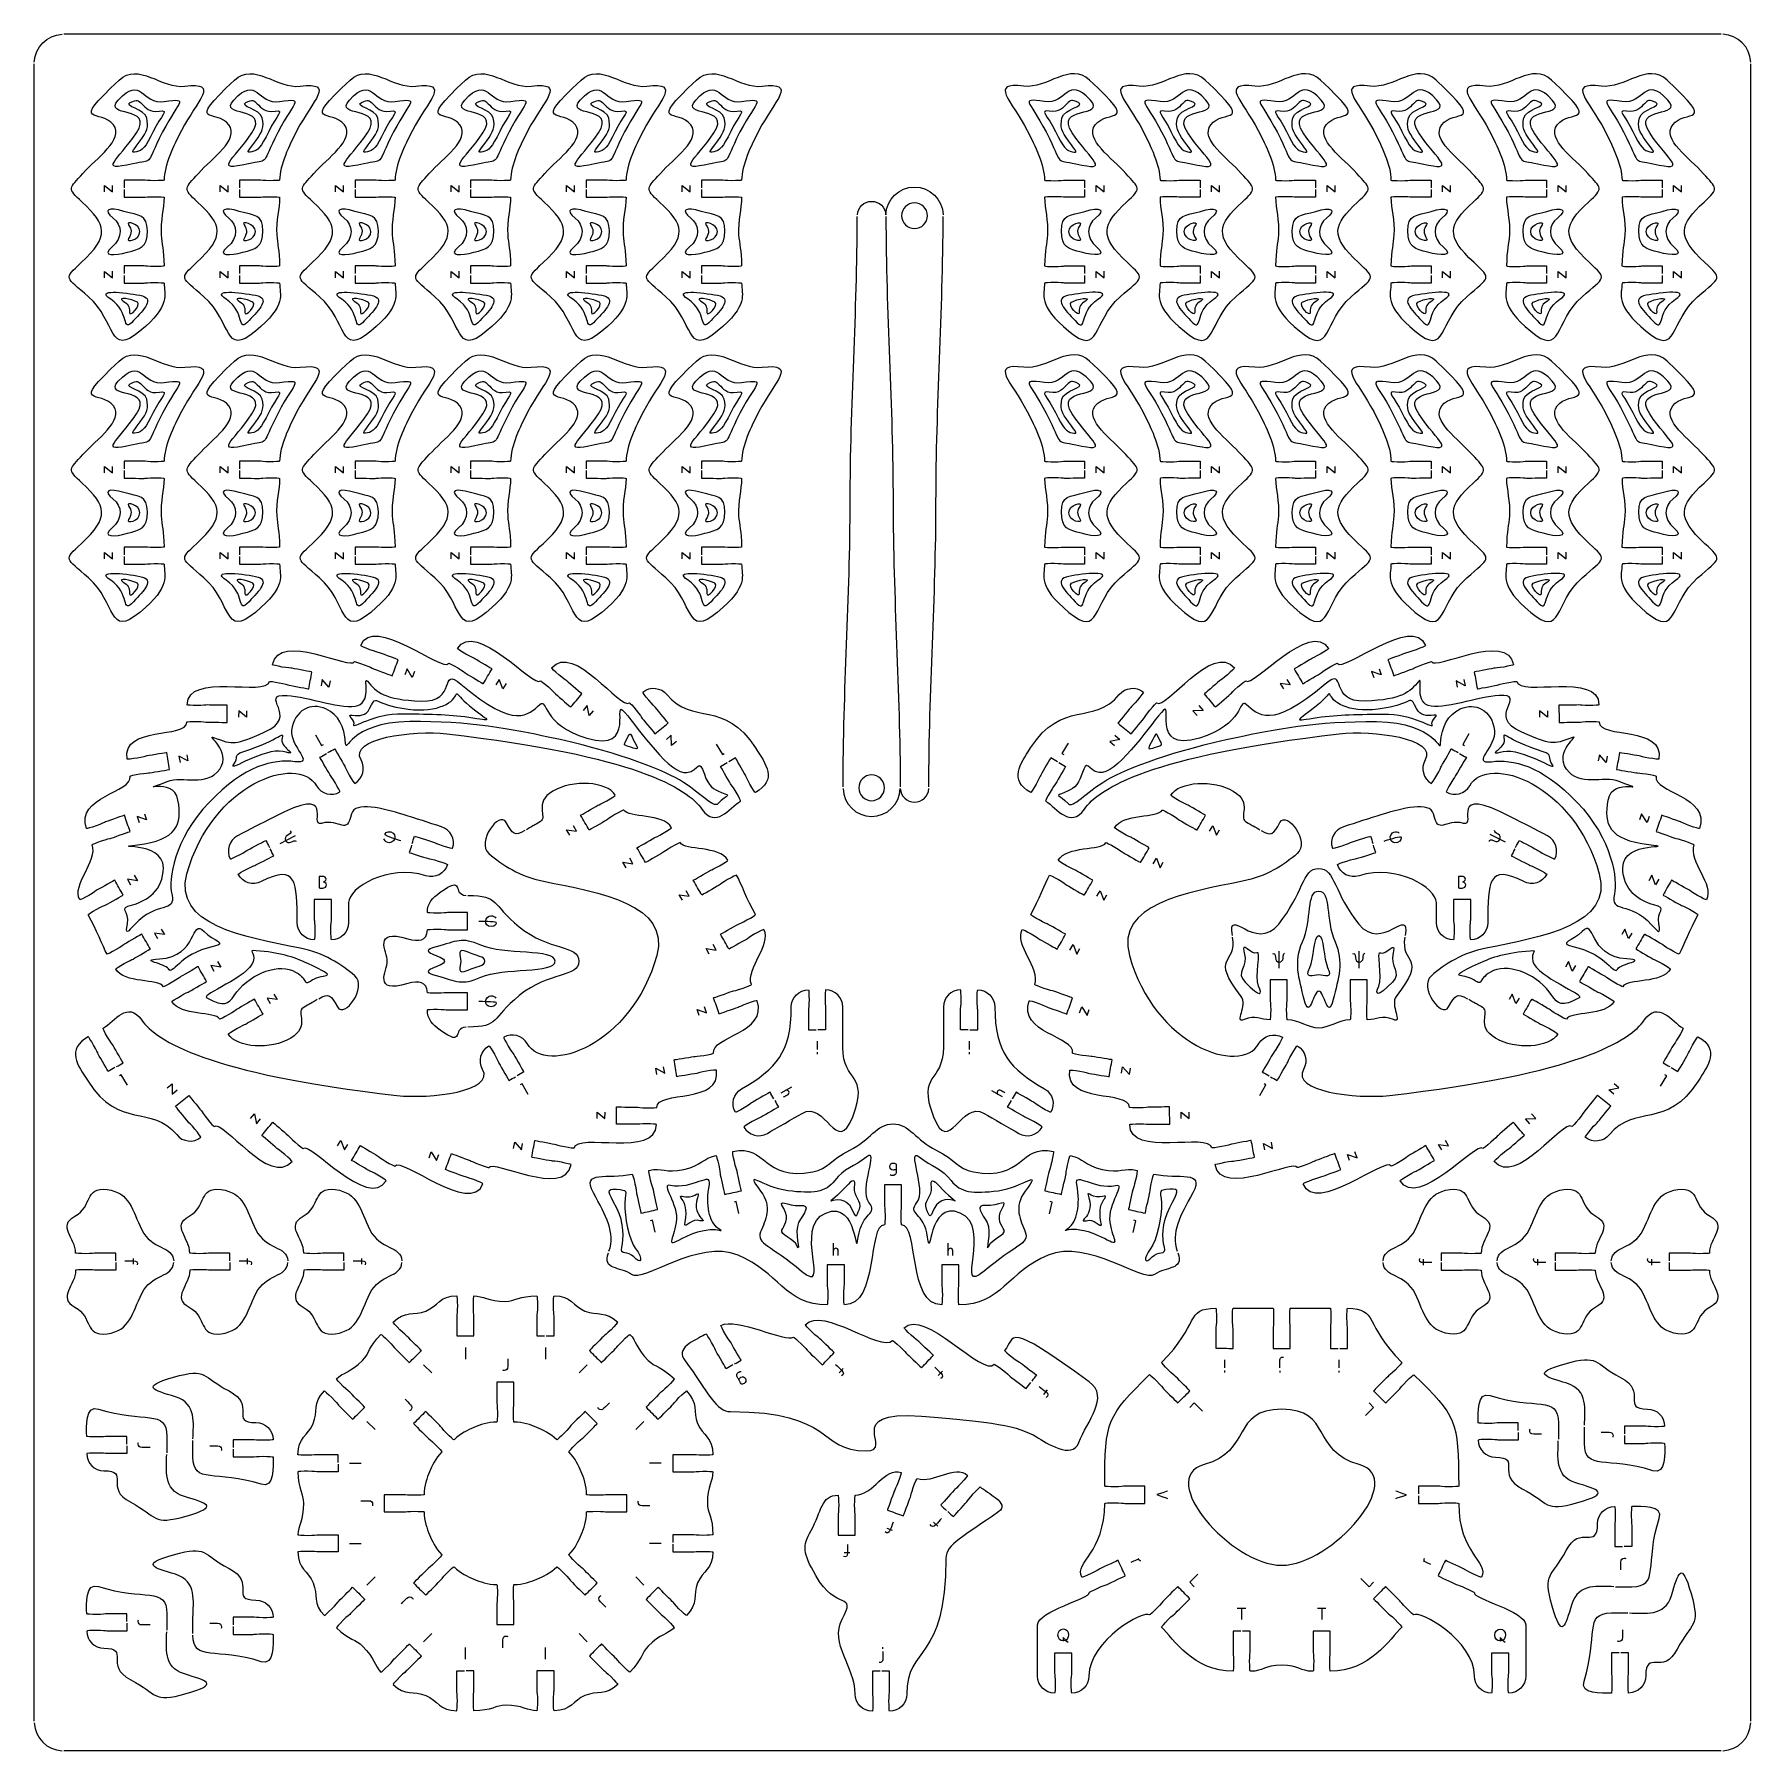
# Model space of a CAD drawing. Extents: x 0 to 300, y 0 to 300.
import ezdxf

# ---------------------------------------------------------------- set-up
doc = ezdxf.new("R2010")
doc.units = 0
doc.header["$MEASUREMENT"] = 0
doc.layers.add('DEFAULT', color=7, linetype='CONTINUOUS')

msp = doc.modelspace()

# ---------------------------------------------------------------- linework, layer by layer
at = {"layer": 'DEFAULT', "color": 1}
for points in [[(294.85, 300.1), (5.15, 300.1)], [(0, 5.25), (0, 294.95)], [(300, 5.25), (300, 294.95)], [(294.85, 0.1), (5.15, 0.1)]]:
    msp.add_lwpolyline(points, dxfattribs=at)
at = {"layer": 'DEFAULT', "color": 250}
for points in [[(12.29, 272.56), (12.29, 273.67), (13.68, 272.56), (13.68, 273.68)], [(32.47, 272.56), (32.47, 273.67), (33.86, 272.56), (33.86, 273.68)], [(52.66, 272.56), (52.66, 273.67), (54.05, 272.56), (54.05, 273.68)], [(72.85, 272.56), (72.85, 273.67), (74.24, 272.56), (74.24, 273.68)], [(93.03, 272.56), (93.03, 273.67), (94.43, 272.56), (94.43, 273.68)], [(113.22, 272.56), (113.22, 273.67), (114.61, 272.56), (114.61, 273.68)], [(185.59, 272.56), (185.59, 273.67), (186.98, 272.56), (186.98, 273.68)], [(205.77, 272.56), (205.77, 273.67), (207.16, 272.56), (207.16, 273.68)], [(225.96, 272.56), (225.96, 273.67), (227.35, 272.56), (227.35, 273.68)], [(246.14, 272.56), (246.14, 273.67), (247.53, 272.56), (247.53, 273.68)], [(266.33, 272.56), (266.33, 273.67), (267.72, 272.56), (267.72, 273.68)], [(286.51, 272.56), (286.51, 273.67), (287.91, 272.56), (287.91, 273.68)], [(12.29, 257.56), (12.29, 258.67), (13.68, 257.56), (13.68, 258.68)], [(32.48, 257.56), (32.48, 258.67), (33.87, 257.56), (33.87, 258.68)], [(52.66, 257.56), (52.66, 258.67), (54.05, 257.56), (54.05, 258.68)], [(72.85, 257.56), (72.85, 258.67), (74.24, 257.56), (74.24, 258.68)], [(93.04, 257.56), (93.04, 258.67), (94.43, 257.56), (94.43, 258.68)], [(113.22, 257.56), (113.22, 258.67), (114.61, 257.56), (114.61, 258.68)], [(185.59, 257.56), (185.59, 258.67), (186.98, 257.56), (186.98, 258.68)], [(205.77, 257.56), (205.77, 258.67), (207.17, 257.56), (207.17, 258.68)], [(225.96, 257.56), (225.96, 258.67), (227.35, 257.56), (227.35, 258.68)], [(246.15, 257.56), (246.15, 258.67), (247.54, 257.56), (247.54, 258.68)], [(266.33, 257.56), (266.33, 258.67), (267.72, 257.56), (267.72, 258.68)], [(286.52, 257.56), (286.52, 258.67), (287.91, 257.56), (287.91, 258.68)], [(12.29, 223.43), (12.29, 224.54), (13.68, 223.43), (13.68, 224.55)], [(32.47, 223.43), (32.47, 224.54), (33.86, 223.43), (33.86, 224.55)], [(52.66, 223.43), (52.66, 224.54), (54.05, 223.43), (54.05, 224.55)], [(72.85, 223.43), (72.85, 224.54), (74.24, 223.43), (74.24, 224.55)], [(93.03, 223.43), (93.03, 224.54), (94.43, 223.43), (94.43, 224.55)], [(113.22, 223.43), (113.22, 224.54), (114.61, 223.43), (114.61, 224.55)], [(185.59, 223.44), (185.59, 224.54), (186.98, 223.44), (186.98, 224.55)], [(205.77, 223.44), (205.77, 224.54), (207.16, 223.44), (207.16, 224.55)], [(225.96, 223.44), (225.96, 224.54), (227.35, 223.44), (227.35, 224.55)], [(246.14, 223.44), (246.14, 224.54), (247.53, 223.44), (247.53, 224.55)], [(266.33, 223.44), (266.33, 224.54), (267.72, 223.44), (267.72, 224.55)], [(286.51, 223.44), (286.51, 224.54), (287.91, 223.44), (287.91, 224.55)], [(12.29, 208.44), (12.29, 209.54), (13.68, 208.44), (13.68, 209.55)], [(32.48, 208.44), (32.48, 209.54), (33.87, 208.44), (33.87, 209.55)], [(52.66, 208.44), (52.66, 209.54), (54.05, 208.44), (54.05, 209.55)], [(72.85, 208.44), (72.85, 209.54), (74.24, 208.44), (74.24, 209.55)], [(93.04, 208.44), (93.04, 209.54), (94.43, 208.44), (94.43, 209.55)], [(113.22, 208.44), (113.22, 209.54), (114.61, 208.44), (114.61, 209.55)], [(185.59, 208.44), (185.59, 209.54), (186.98, 208.44), (186.98, 209.56)], [(205.77, 208.44), (205.77, 209.54), (207.17, 208.44), (207.17, 209.56)], [(225.96, 208.44), (225.96, 209.54), (227.35, 208.44), (227.35, 209.56)], [(246.15, 208.44), (246.15, 209.54), (247.54, 208.44), (247.54, 209.56)], [(266.33, 208.44), (266.33, 209.54), (267.72, 208.44), (267.72, 209.56)], [(286.52, 208.44), (286.52, 209.54), (287.91, 208.44), (287.91, 209.56)], [(66.46, 188.7), (66.07, 187.67), (65.16, 189.19), (64.76, 188.15)], [(235.05, 189.19), (235.44, 188.15), (233.74, 188.7), (234.13, 187.67)], [(51.69, 187.09), (51.49, 186), (50.32, 187.34), (50.12, 186.24)], [(82.45, 186.63), (81.89, 185.68), (81.25, 187.34), (80.68, 186.38)], [(218.95, 187.34), (219.52, 186.38), (217.75, 186.63), (218.32, 185.68)], [(249.88, 187.34), (250.08, 186.24), (248.51, 187.09), (248.71, 186)], [(37.11, 181.86), (37.1, 180.75), (35.72, 181.87), (35.71, 180.75)], [(97.69, 181.87), (96.97, 181.03), (96.64, 182.78), (95.91, 181.93)], [(203.57, 182.78), (204.29, 181.93), (202.51, 181.87), (203.23, 181.03)], [(264.48, 181.87), (264.5, 180.75), (263.09, 181.86), (263.11, 180.75)], [(49.15, 177.65), (50.22, 175.81), (50.54, 175.99)], [(112.23, 176.51), (111.37, 175.8), (111.34, 177.58), (110.48, 176.87)], [(188.86, 177.58), (189.72, 176.87), (187.98, 176.51), (188.83, 175.8)], [(250.73, 177.83), (249.66, 175.99), (249.98, 175.81)], [(26.66, 174.18), (26.84, 173.09), (25.28, 173.95), (25.47, 172.85)], [(119.2, 176.05), (120.27, 174.2), (120.58, 174.39)], [(180.68, 176.23), (179.62, 174.39), (179.93, 174.2)], [(274.92, 173.95), (274.73, 172.85), (273.55, 174.18), (273.37, 173.09)], [(19.27, 163.83), (19.63, 162.79), (17.95, 163.37), (18.33, 162.32)], [(282.25, 163.37), (281.88, 162.32), (280.93, 163.83), (280.57, 162.79)], [(42.97, 158.69), (45.63, 160.08)], [(93.58, 160.11), (93.02, 161.06), (94.78, 160.8), (94.22, 161.77)], [(205.42, 160.8), (205.98, 161.77), (206.63, 160.11), (207.18, 161.06)], [(257.12, 158.87), (254.46, 160.25)], [(103.43, 154.43), (102.87, 155.39), (104.63, 155.13), (104.07, 156.09)], [(195.57, 155.13), (196.13, 156.09), (196.77, 154.43), (197.33, 155.39)], [(17.48, 153.11), (18.02, 152.15), (16.27, 152.43), (16.81, 151.45)], [(283.94, 152.43), (283.39, 151.45), (282.72, 153.11), (282.18, 152.15)], [(113.27, 148.74), (112.71, 149.7), (114.47, 149.44), (113.91, 150.41)], [(185.73, 149.44), (186.29, 150.41), (186.93, 148.74), (187.49, 149.7)], [(22.19, 143.71), (22.75, 142.76), (20.99, 143.02), (21.55, 142.05)], [(117.98, 139.35), (117.44, 140.31), (119.2, 140.03), (118.65, 141)], [(181.01, 140.03), (181.55, 141), (182.22, 139.35), (182.76, 140.31)], [(279.21, 143.02), (278.65, 142.05), (278.01, 143.71), (277.45, 142.76)], [(32.03, 138.03), (32.59, 137.07), (30.83, 137.33), (31.39, 136.36)], [(217.59, 136.86), (217.59, 139.86)], [(231.59, 136.86), (231.59, 139.86)], [(269.37, 137.33), (268.81, 136.36), (268.17, 138.03), (267.61, 137.07)], [(41.89, 132.35), (42.44, 131.39), (40.68, 131.65), (41.24, 130.69)], [(259.52, 131.65), (258.96, 130.69), (258.32, 132.35), (257.76, 131.39)], [(116.19, 128.62), (115.83, 129.67), (117.51, 129.09), (117.14, 130.14)], [(182.69, 129.09), (183.07, 130.14), (184.01, 128.62), (184.37, 129.67)], [(136.81, 124.1), (136.81, 122.64)], [(163.39, 124.1), (163.39, 122.64)], [(136.81, 122.18), (136.81, 121.86)], [(163.39, 122.18), (163.39, 121.86)], [(16.26, 116.41), (15.19, 118.25), (14.88, 118.07)], [(108.81, 118.28), (108.62, 119.37), (110.18, 118.51), (109.99, 119.61)], [(190.02, 118.51), (190.21, 119.61), (191.4, 118.28), (191.58, 119.37)], [(284.26, 116.23), (285.32, 118.07), (285.01, 118.25)], [(23.24, 115.95), (24.09, 116.65), (24.12, 114.88), (24.98, 115.59)], [(86.31, 114.81), (85.24, 116.65), (84.92, 116.46)], [(130.55, 115.07), (132.4, 116.13)], [(169.24, 114.36), (167.39, 115.43)], [(214.21, 114.62), (215.28, 116.47), (214.96, 116.65)], [(276.08, 114.88), (275.22, 115.59), (276.97, 115.95), (276.11, 116.65)], [(37.77, 110.59), (38.49, 111.43), (38.83, 109.68), (39.55, 110.53)], [(98.35, 110.6), (98.37, 111.71), (99.74, 110.59), (99.76, 111.7)], [(200.46, 110.59), (200.45, 111.7), (201.85, 110.6), (201.84, 111.71)], [(261.38, 109.68), (260.65, 110.53), (262.43, 110.59), (261.71, 111.43)], [(53.01, 105.83), (53.58, 106.78), (54.21, 105.12), (54.78, 106.08)], [(83.77, 105.37), (83.97, 106.46), (85.14, 105.11), (85.34, 106.21)], [(215.06, 105.11), (214.86, 106.21), (216.43, 105.37), (216.23, 106.46)], [(245.99, 105.12), (245.42, 106.08), (247.19, 105.83), (246.63, 106.78)], [(69, 103.75), (69.39, 104.79), (70.31, 103.26), (70.7, 104.31)], [(229.9, 103.26), (229.5, 104.31), (231.2, 103.75), (230.81, 104.79)], [(123.13, 94), (122.67, 96.08), (122.31, 96)], [(177.43, 93.92), (177.89, 96), (177.54, 96.08)], [(108.49, 90.73), (108.03, 92.8), (107.67, 92.72)], [(192.07, 90.65), (192.53, 92.73), (192.18, 92.81)], [(139.68, 86.65), (139.68, 88.78)], [(159.71, 86.65), (159.71, 88.78)], [(17.29, 86.15), (17.29, 85.13)], [(37.23, 86.15), (37.23, 85.13)], [(57.18, 86.15), (57.18, 85.13)], [(242.82, 84.99), (242.82, 86.01)], [(262.77, 84.99), (262.77, 86.01)], [(282.71, 84.99), (282.71, 86.01)], [(75.34, 70.57), (75.34, 68.55)], [(89.34, 70.57), (89.34, 68.55)], [(68.04, 67.55), (69.46, 66.12)], [(96.64, 67.55), (95.21, 66.12)], [(141.38, 66.9), (140.67, 66.17)], [(158.71, 66.43), (158, 65.69)], [(208.02, 68.44), (208.02, 66.99)], [(208.02, 66.53), (208.02, 66.2)], [(217.72, 66.52), (217.72, 66.2)], [(228.03, 68.44), (228.03, 66.99)], [(228.03, 66.52), (228.03, 66.2)], [(177.04, 63.18), (176.42, 62.37)], [(201.95, 60.1), (202.75, 60.9), (204.18, 59.47)], [(233.3, 60.9), (234.09, 60.1), (232.66, 58.68)], [(58.13, 57.65), (59.56, 56.22)], [(106.54, 57.65), (105.11, 56.22)], [(55.11, 50.34), (57.13, 50.34)], [(109.57, 50.34), (107.55, 50.34)], [(157.91, 39.35), (157.16, 40.03)], [(55.11, 36.34), (57.13, 36.34)], [(109.57, 36.34), (107.55, 36.34)], [(150, 38.56), (149.04, 38.91)], [(142.56, 34.69), (141.54, 34.69)], [(58.13, 29.04), (59.56, 30.47)], [(106.54, 29.04), (105.11, 30.47)], [(202.75, 28.76), (201.96, 29.56), (203.39, 30.98)], [(234.09, 29.56), (233.3, 28.76), (231.87, 30.19)], [(210.27, 25.03), (211.77, 25.03)], [(211.02, 25.03), (211.02, 23.01)], [(224.27, 25.03), (225.77, 25.03)], [(225.02, 25.03), (225.02, 23.01)], [(68.04, 19.14), (69.46, 20.57)], [(75.34, 16.11), (75.34, 18.13)], [(89.34, 16.11), (89.34, 18.13)], [(96.64, 19.14), (95.21, 20.57)], [(148.29, 17.88), (148.29, 18.2)]]:
    msp.add_lwpolyline(points, dxfattribs=at)
at = {"layer": 'DEFAULT', "color": 1}
for points in [[(0, 295.25), (0.08, 297.88), (2.22, 300.02), (4.85, 300.1)], [(300, 295.25), (299.92, 297.88), (297.78, 300.02), (295.15, 300.1)], [(0, 4.95), (0.08, 2.32), (2.22, 0.18), (4.85, 0.1)], [(295.15, 0.1), (297.78, 0.18), (299.92, 2.32), (300, 4.95)]]:
    msp.add_open_spline(points, degree=3, dxfattribs=at)
for points, knots in [([(15.69, 257.97), (15.69, 257.52), (15.69, 257.07), (15.69, 256.62), (15.69, 256.62), (18.31, 256.62), (19.19, 256.62), (19.36, 256.62), (19.97, 256.72), (20.94, 256.72), (21.91, 256.72), (22.69, 256.67), (22.69, 256.62), (22.69, 254.62), (24.01, 252.79), (18.44, 248.2), (12.88, 243.61), (14.43, 249.86), (9.46, 254.22), (5.41, 257.77), (5.05, 257.28), (8.18, 260.19), (13.21, 264.86), (12.67, 266.8), (8.34, 270.79), (5.66, 273.26), (6.1, 273.12), (8.48, 275.78), (10.84, 278.41), (15.74, 281.73), (13.82, 284.28), (11.63, 287.2), (5.91, 283.75), (14.81, 292.11), (18.2, 295.29), (22.24, 290.54), (26.31, 291.04), (32.52, 291.8), (28.49, 288.61), (25.71, 283.28), (24.34, 280.65), (22.69, 277.2), (22.69, 274.62), (22.68, 274.56), (21.9, 274.51), (20.94, 274.52), (19.97, 274.52), (19.36, 274.62), (19.19, 274.62), (18.31, 274.62), (15.69, 274.62), (15.69, 274.62), (15.69, 274.17), (15.69, 273.72), (15.69, 273.27)], [0, 0, 0, 0, 3.83, 3.83, 3.83, 4.83, 4.83, 4.83, 5.83, 5.83, 5.83, 6.83, 6.83, 6.83, 7.83, 7.83, 7.83, 8.83, 8.83, 8.83, 9.83, 9.83, 9.83, 10.83, 10.83, 10.83, 11.83, 11.83, 11.83, 12.83, 12.83, 12.83, 13.83, 13.83, 13.83, 14.83, 14.83, 14.83, 15.83, 15.83, 15.83, 16.83, 16.83, 16.83, 17.83, 17.83, 17.83, 18.83, 18.83, 18.83, 19.83, 19.83, 19.83, 23.66, 23.66, 23.66, 23.66]), ([(35.88, 257.97), (35.88, 257.52), (35.88, 257.07), (35.88, 256.62), (35.88, 256.62), (38.5, 256.62), (39.37, 256.62), (39.55, 256.62), (40.16, 256.72), (41.12, 256.72), (42.09, 256.72), (42.87, 256.67), (42.88, 256.62), (42.87, 254.62), (44.2, 252.79), (38.63, 248.2), (33.06, 243.61), (34.62, 249.86), (29.65, 254.22), (25.6, 257.77), (25.23, 257.28), (28.37, 260.19), (33.4, 264.86), (32.85, 266.8), (28.53, 270.79), (25.85, 273.26), (26.29, 273.12), (28.67, 275.78), (31.03, 278.41), (35.93, 281.73), (34.01, 284.28), (31.81, 287.2), (26.1, 283.75), (35, 292.11), (38.39, 295.29), (42.43, 290.54), (46.49, 291.04), (52.71, 291.8), (48.67, 288.61), (45.89, 283.28), (44.53, 280.65), (42.88, 277.2), (42.88, 274.62), (42.86, 274.56), (42.09, 274.51), (41.13, 274.52), (40.16, 274.52), (39.55, 274.62), (39.38, 274.62), (38.5, 274.62), (35.88, 274.62), (35.88, 274.62), (35.88, 274.17), (35.88, 273.72), (35.88, 273.27)], [0, 0, 0, 0, 3.83, 3.83, 3.83, 4.83, 4.83, 4.83, 5.83, 5.83, 5.83, 6.83, 6.83, 6.83, 7.83, 7.83, 7.83, 8.83, 8.83, 8.83, 9.83, 9.83, 9.83, 10.83, 10.83, 10.83, 11.83, 11.83, 11.83, 12.83, 12.83, 12.83, 13.83, 13.83, 13.83, 14.83, 14.83, 14.83, 15.83, 15.83, 15.83, 16.83, 16.83, 16.83, 17.83, 17.83, 17.83, 18.83, 18.83, 18.83, 19.83, 19.83, 19.83, 23.66, 23.66, 23.66, 23.66]), ([(56.06, 257.97), (56.06, 257.52), (56.06, 257.07), (56.06, 256.62), (56.06, 256.62), (58.69, 256.62), (59.56, 256.62), (59.74, 256.62), (60.35, 256.72), (61.31, 256.72), (62.28, 256.72), (63.06, 256.67), (63.06, 256.62), (63.06, 254.62), (64.38, 252.79), (58.81, 248.2), (53.25, 243.61), (54.81, 249.86), (49.84, 254.22), (45.79, 257.77), (45.42, 257.28), (48.56, 260.19), (53.58, 264.86), (53.04, 266.8), (48.72, 270.79), (46.04, 273.26), (46.47, 273.12), (48.85, 275.78), (51.21, 278.41), (56.12, 281.73), (54.2, 284.28), (52, 287.2), (46.28, 283.75), (55.18, 292.11), (58.57, 295.29), (62.62, 290.54), (66.68, 291.04), (72.89, 291.8), (68.86, 288.61), (66.08, 283.28), (64.71, 280.65), (63.06, 277.2), (63.06, 274.62), (63.05, 274.56), (62.27, 274.51), (61.31, 274.52), (60.35, 274.52), (59.74, 274.62), (59.56, 274.62), (58.69, 274.62), (56.06, 274.62), (56.06, 274.62), (56.06, 274.17), (56.06, 273.72), (56.06, 273.27)], [0, 0, 0, 0, 3.83, 3.83, 3.83, 4.83, 4.83, 4.83, 5.83, 5.83, 5.83, 6.83, 6.83, 6.83, 7.83, 7.83, 7.83, 8.83, 8.83, 8.83, 9.83, 9.83, 9.83, 10.83, 10.83, 10.83, 11.83, 11.83, 11.83, 12.83, 12.83, 12.83, 13.83, 13.83, 13.83, 14.83, 14.83, 14.83, 15.83, 15.83, 15.83, 16.83, 16.83, 16.83, 17.83, 17.83, 17.83, 18.83, 18.83, 18.83, 19.83, 19.83, 19.83, 23.66, 23.66, 23.66, 23.66]), ([(76.25, 257.97), (76.25, 257.52), (76.25, 257.07), (76.25, 256.62), (76.25, 256.62), (78.87, 256.62), (79.75, 256.62), (79.92, 256.62), (80.53, 256.72), (81.5, 256.72), (82.47, 256.72), (83.25, 256.67), (83.25, 256.62), (83.25, 254.62), (84.57, 252.79), (79, 248.2), (73.44, 243.61), (74.99, 249.86), (70.03, 254.22), (65.98, 257.77), (65.61, 257.28), (68.74, 260.19), (73.77, 264.86), (73.23, 266.8), (68.9, 270.79), (66.22, 273.26), (66.66, 273.12), (69.04, 275.78), (71.4, 278.41), (76.3, 281.73), (74.39, 284.28), (72.19, 287.2), (66.47, 283.75), (75.37, 292.11), (78.76, 295.29), (82.81, 290.54), (86.87, 291.04), (93.08, 291.8), (89.05, 288.61), (86.27, 283.28), (84.9, 280.65), (83.25, 277.2), (83.25, 274.62), (83.24, 274.56), (82.46, 274.51), (81.5, 274.52), (80.53, 274.52), (79.92, 274.62), (79.75, 274.62), (78.88, 274.62), (76.25, 274.62), (76.25, 274.62), (76.25, 274.17), (76.25, 273.72), (76.25, 273.27)], [0, 0, 0, 0, 3.83, 3.83, 3.83, 4.83, 4.83, 4.83, 5.83, 5.83, 5.83, 6.83, 6.83, 6.83, 7.83, 7.83, 7.83, 8.83, 8.83, 8.83, 9.83, 9.83, 9.83, 10.83, 10.83, 10.83, 11.83, 11.83, 11.83, 12.83, 12.83, 12.83, 13.83, 13.83, 13.83, 14.83, 14.83, 14.83, 15.83, 15.83, 15.83, 16.83, 16.83, 16.83, 17.83, 17.83, 17.83, 18.83, 18.83, 18.83, 19.83, 19.83, 19.83, 23.66, 23.66, 23.66, 23.66]), ([(96.44, 257.97), (96.44, 257.52), (96.44, 257.07), (96.44, 256.62), (96.44, 256.62), (99.06, 256.62), (99.94, 256.62), (100.11, 256.62), (100.72, 256.72), (101.69, 256.72), (102.66, 256.72), (103.43, 256.67), (103.44, 256.62), (103.43, 254.62), (104.76, 252.79), (99.19, 248.2), (93.62, 243.61), (95.18, 249.86), (90.21, 254.22), (86.16, 257.77), (85.8, 257.28), (88.93, 260.19), (93.96, 264.86), (93.42, 266.8), (89.09, 270.79), (86.41, 273.26), (86.85, 273.12), (89.23, 275.78), (91.59, 278.41), (96.49, 281.73), (94.57, 284.28), (92.38, 287.2), (86.66, 283.75), (95.56, 292.11), (98.95, 295.29), (102.99, 290.54), (107.05, 291.04), (113.27, 291.8), (109.23, 288.61), (106.45, 283.28), (105.09, 280.65), (103.44, 277.2), (103.44, 274.62), (103.42, 274.56), (102.65, 274.51), (101.69, 274.52), (100.72, 274.52), (100.11, 274.62), (99.94, 274.62), (99.06, 274.62), (96.44, 274.62), (96.44, 274.62), (96.44, 274.17), (96.44, 273.72), (96.44, 273.27)], [0, 0, 0, 0, 3.83, 3.83, 3.83, 4.83, 4.83, 4.83, 5.83, 5.83, 5.83, 6.83, 6.83, 6.83, 7.83, 7.83, 7.83, 8.83, 8.83, 8.83, 9.83, 9.83, 9.83, 10.83, 10.83, 10.83, 11.83, 11.83, 11.83, 12.83, 12.83, 12.83, 13.83, 13.83, 13.83, 14.83, 14.83, 14.83, 15.83, 15.83, 15.83, 16.83, 16.83, 16.83, 17.83, 17.83, 17.83, 18.83, 18.83, 18.83, 19.83, 19.83, 19.83, 23.66, 23.66, 23.66, 23.66]), ([(116.63, 257.97), (116.63, 257.52), (116.63, 257.07), (116.63, 256.62), (116.63, 256.62), (119.25, 256.62), (120.12, 256.62), (120.3, 256.62), (120.91, 256.72), (121.87, 256.72), (122.84, 256.72), (123.62, 256.67), (123.63, 256.62), (123.62, 254.62), (124.95, 252.79), (119.37, 248.2), (113.81, 243.61), (115.37, 249.86), (110.4, 254.22), (106.35, 257.77), (105.98, 257.28), (109.12, 260.19), (114.15, 264.86), (113.6, 266.8), (109.28, 270.79), (106.6, 273.26), (107.03, 273.12), (109.42, 275.78), (111.78, 278.41), (116.68, 281.73), (114.76, 284.28), (112.56, 287.2), (106.84, 283.75), (115.74, 292.11), (119.13, 295.29), (123.18, 290.54), (127.24, 291.04), (133.45, 291.8), (129.42, 288.61), (126.64, 283.28), (125.28, 280.65), (123.63, 277.2), (123.63, 274.62), (123.61, 274.56), (122.84, 274.51), (121.88, 274.52), (120.91, 274.52), (120.3, 274.62), (120.13, 274.62), (119.25, 274.62), (116.63, 274.62), (116.63, 274.62), (116.63, 274.17), (116.63, 273.72), (116.63, 273.27)], [0, 0, 0, 0, 3.83, 3.83, 3.83, 4.83, 4.83, 4.83, 5.83, 5.83, 5.83, 6.83, 6.83, 6.83, 7.83, 7.83, 7.83, 8.83, 8.83, 8.83, 9.83, 9.83, 9.83, 10.83, 10.83, 10.83, 11.83, 11.83, 11.83, 12.83, 12.83, 12.83, 13.83, 13.83, 13.83, 14.83, 14.83, 14.83, 15.83, 15.83, 15.83, 16.83, 16.83, 16.83, 17.83, 17.83, 17.83, 18.83, 18.83, 18.83, 19.83, 19.83, 19.83, 23.66, 23.66, 23.66, 23.66]), ([(183.58, 257.97), (183.58, 257.52), (183.58, 257.07), (183.58, 256.62), (183.58, 256.62), (180.95, 256.62), (180.08, 256.62), (179.9, 256.62), (179.29, 256.72), (178.33, 256.72), (177.36, 256.72), (176.58, 256.67), (176.58, 256.62), (176.58, 254.62), (175.26, 252.79), (180.83, 248.2), (186.39, 243.61), (184.84, 249.86), (189.8, 254.22), (193.85, 257.77), (194.22, 257.28), (191.08, 260.19), (186.06, 264.86), (186.6, 266.8), (190.92, 270.79), (193.6, 273.26), (193.17, 273.12), (190.79, 275.78), (188.43, 278.41), (183.52, 281.73), (185.44, 284.28), (187.64, 287.2), (193.36, 283.75), (184.46, 292.11), (181.06, 295.29), (177.02, 290.54), (172.96, 291.04), (166.75, 291.8), (170.78, 288.61), (173.56, 283.28), (174.93, 280.65), (176.57, 277.2), (176.58, 274.62), (176.59, 274.56), (177.36, 274.51), (178.33, 274.52), (179.29, 274.52), (179.9, 274.62), (180.07, 274.62), (180.95, 274.62), (183.58, 274.62), (183.58, 274.62), (183.58, 274.17), (183.58, 273.72), (183.58, 273.27)], [0, 0, 0, 0, 3.83, 3.83, 3.83, 4.83, 4.83, 4.83, 5.83, 5.83, 5.83, 6.83, 6.83, 6.83, 7.83, 7.83, 7.83, 8.83, 8.83, 8.83, 9.83, 9.83, 9.83, 10.83, 10.83, 10.83, 11.83, 11.83, 11.83, 12.83, 12.83, 12.83, 13.83, 13.83, 13.83, 14.83, 14.83, 14.83, 15.83, 15.83, 15.83, 16.83, 16.83, 16.83, 17.83, 17.83, 17.83, 18.83, 18.83, 18.83, 19.83, 19.83, 19.83, 23.66, 23.66, 23.66, 23.66]), ([(203.76, 257.97), (203.76, 257.52), (203.76, 257.07), (203.76, 256.62), (203.76, 256.62), (201.14, 256.62), (200.26, 256.62), (200.09, 256.62), (199.48, 256.72), (198.51, 256.72), (197.55, 256.72), (196.76, 256.67), (196.76, 256.62), (196.76, 254.62), (195.44, 252.79), (201.01, 248.2), (206.58, 243.61), (205.02, 249.86), (209.99, 254.22), (214.04, 257.77), (214.41, 257.28), (211.27, 260.19), (206.24, 264.86), (206.78, 266.8), (211.11, 270.79), (213.79, 273.26), (213.35, 273.12), (210.97, 275.78), (208.61, 278.41), (203.71, 281.73), (205.62, 284.28), (207.82, 287.2), (213.54, 283.75), (204.64, 292.11), (201.25, 295.29), (197.21, 290.54), (193.14, 291.04), (186.93, 291.8), (190.96, 288.61), (193.74, 283.28), (195.11, 280.65), (196.76, 277.2), (196.76, 274.62), (196.77, 274.56), (197.55, 274.51), (198.51, 274.52), (199.48, 274.52), (200.09, 274.62), (200.26, 274.62), (201.13, 274.62), (203.76, 274.62), (203.76, 274.62), (203.76, 274.17), (203.76, 273.72), (203.76, 273.27)], [0, 0, 0, 0, 3.83, 3.83, 3.83, 4.83, 4.83, 4.83, 5.83, 5.83, 5.83, 6.83, 6.83, 6.83, 7.83, 7.83, 7.83, 8.83, 8.83, 8.83, 9.83, 9.83, 9.83, 10.83, 10.83, 10.83, 11.83, 11.83, 11.83, 12.83, 12.83, 12.83, 13.83, 13.83, 13.83, 14.83, 14.83, 14.83, 15.83, 15.83, 15.83, 16.83, 16.83, 16.83, 17.83, 17.83, 17.83, 18.83, 18.83, 18.83, 19.83, 19.83, 19.83, 23.66, 23.66, 23.66, 23.66]), ([(223.95, 257.97), (223.95, 257.52), (223.95, 257.07), (223.95, 256.62), (223.95, 256.62), (221.32, 256.62), (220.45, 256.62), (220.27, 256.62), (219.67, 256.72), (218.7, 256.72), (217.73, 256.72), (216.95, 256.67), (216.95, 256.62), (216.95, 254.62), (215.63, 252.79), (221.2, 248.2), (226.76, 243.61), (225.21, 249.86), (230.17, 254.22), (234.22, 257.77), (234.59, 257.28), (231.45, 260.19), (226.43, 264.86), (226.97, 266.8), (231.29, 270.79), (233.97, 273.26), (233.54, 273.12), (231.16, 275.78), (228.8, 278.41), (223.89, 281.73), (225.81, 284.28), (228.01, 287.2), (233.73, 283.75), (224.83, 292.11), (221.44, 295.29), (217.39, 290.54), (213.33, 291.04), (207.12, 291.8), (211.15, 288.61), (213.93, 283.28), (215.3, 280.65), (216.95, 277.2), (216.95, 274.62), (216.96, 274.56), (217.74, 274.51), (218.7, 274.52), (219.66, 274.52), (220.27, 274.62), (220.44, 274.62), (221.32, 274.62), (223.95, 274.62), (223.95, 274.62), (223.95, 274.17), (223.95, 273.72), (223.95, 273.27)], [0, 0, 0, 0, 3.83, 3.83, 3.83, 4.83, 4.83, 4.83, 5.83, 5.83, 5.83, 6.83, 6.83, 6.83, 7.83, 7.83, 7.83, 8.83, 8.83, 8.83, 9.83, 9.83, 9.83, 10.83, 10.83, 10.83, 11.83, 11.83, 11.83, 12.83, 12.83, 12.83, 13.83, 13.83, 13.83, 14.83, 14.83, 14.83, 15.83, 15.83, 15.83, 16.83, 16.83, 16.83, 17.83, 17.83, 17.83, 18.83, 18.83, 18.83, 19.83, 19.83, 19.83, 23.66, 23.66, 23.66, 23.66]), ([(244.13, 257.97), (244.13, 257.52), (244.13, 257.07), (244.13, 256.62), (244.13, 256.62), (241.51, 256.62), (240.63, 256.62), (240.46, 256.62), (239.85, 256.72), (238.88, 256.72), (237.92, 256.72), (237.13, 256.67), (237.13, 256.62), (237.13, 254.62), (235.81, 252.79), (241.38, 248.2), (246.95, 243.61), (245.39, 249.86), (250.36, 254.22), (254.41, 257.77), (254.78, 257.28), (251.64, 260.19), (246.61, 264.86), (247.15, 266.8), (251.48, 270.79), (254.16, 273.26), (253.72, 273.12), (251.34, 275.78), (248.98, 278.41), (244.08, 281.73), (246, 284.28), (248.19, 287.2), (253.91, 283.75), (245.01, 292.11), (241.62, 295.29), (237.58, 290.54), (233.51, 291.04), (227.31, 291.8), (231.33, 288.61), (234.11, 283.28), (235.48, 280.65), (237.13, 277.2), (237.13, 274.62), (237.14, 274.56), (237.92, 274.51), (238.88, 274.52), (239.85, 274.52), (240.46, 274.62), (240.63, 274.62), (241.51, 274.62), (244.13, 274.62), (244.13, 274.62), (244.13, 274.17), (244.13, 273.72), (244.13, 273.27)], [0, 0, 0, 0, 3.83, 3.83, 3.83, 4.83, 4.83, 4.83, 5.83, 5.83, 5.83, 6.83, 6.83, 6.83, 7.83, 7.83, 7.83, 8.83, 8.83, 8.83, 9.83, 9.83, 9.83, 10.83, 10.83, 10.83, 11.83, 11.83, 11.83, 12.83, 12.83, 12.83, 13.83, 13.83, 13.83, 14.83, 14.83, 14.83, 15.83, 15.83, 15.83, 16.83, 16.83, 16.83, 17.83, 17.83, 17.83, 18.83, 18.83, 18.83, 19.83, 19.83, 19.83, 23.66, 23.66, 23.66, 23.66]), ([(264.32, 257.97), (264.32, 257.52), (264.32, 257.07), (264.32, 256.62), (264.32, 256.62), (261.69, 256.62), (260.82, 256.62), (260.64, 256.62), (260.04, 256.72), (259.07, 256.72), (258.1, 256.72), (257.32, 256.67), (257.32, 256.62), (257.32, 254.62), (256, 252.79), (261.57, 248.2), (267.13, 243.61), (265.58, 249.86), (270.54, 254.22), (274.6, 257.77), (274.96, 257.28), (271.83, 260.19), (266.8, 264.86), (267.34, 266.8), (271.66, 270.79), (274.34, 273.26), (273.91, 273.12), (271.53, 275.78), (269.17, 278.41), (264.26, 281.73), (266.18, 284.28), (268.38, 287.2), (274.1, 283.75), (265.2, 292.11), (261.81, 295.29), (257.76, 290.54), (253.7, 291.04), (247.49, 291.8), (251.52, 288.61), (254.3, 283.28), (255.67, 280.65), (257.32, 277.2), (257.32, 274.62), (257.33, 274.56), (258.11, 274.51), (259.07, 274.52), (260.03, 274.52), (260.64, 274.62), (260.82, 274.62), (261.69, 274.62), (264.32, 274.62), (264.32, 274.62), (264.32, 274.17), (264.32, 273.72), (264.32, 273.27)], [0, 0, 0, 0, 3.83, 3.83, 3.83, 4.83, 4.83, 4.83, 5.83, 5.83, 5.83, 6.83, 6.83, 6.83, 7.83, 7.83, 7.83, 8.83, 8.83, 8.83, 9.83, 9.83, 9.83, 10.83, 10.83, 10.83, 11.83, 11.83, 11.83, 12.83, 12.83, 12.83, 13.83, 13.83, 13.83, 14.83, 14.83, 14.83, 15.83, 15.83, 15.83, 16.83, 16.83, 16.83, 17.83, 17.83, 17.83, 18.83, 18.83, 18.83, 19.83, 19.83, 19.83, 23.66, 23.66, 23.66, 23.66]), ([(284.5, 257.97), (284.5, 257.52), (284.5, 257.07), (284.5, 256.62), (284.5, 256.62), (281.88, 256.62), (281, 256.62), (280.83, 256.62), (280.22, 256.72), (279.26, 256.72), (278.29, 256.72), (277.51, 256.67), (277.51, 256.62), (277.51, 254.62), (276.19, 252.79), (281.75, 248.2), (287.32, 243.61), (285.76, 249.86), (290.73, 254.22), (294.78, 257.77), (295.15, 257.28), (292.01, 260.19), (286.98, 264.86), (287.52, 266.8), (291.85, 270.79), (294.53, 273.26), (294.09, 273.12), (291.72, 275.78), (289.36, 278.41), (284.45, 281.73), (286.37, 284.28), (288.56, 287.2), (294.28, 283.75), (285.38, 292.11), (281.99, 295.29), (277.95, 290.54), (273.89, 291.04), (267.68, 291.8), (271.71, 288.61), (274.49, 283.28), (275.85, 280.65), (277.5, 277.2), (277.51, 274.62), (277.52, 274.56), (278.29, 274.51), (279.26, 274.52), (280.22, 274.52), (280.83, 274.62), (281, 274.62), (281.88, 274.62), (284.5, 274.62), (284.5, 274.62), (284.5, 274.17), (284.5, 273.72), (284.5, 273.27)], [0, 0, 0, 0, 3.83, 3.83, 3.83, 4.83, 4.83, 4.83, 5.83, 5.83, 5.83, 6.83, 6.83, 6.83, 7.83, 7.83, 7.83, 8.83, 8.83, 8.83, 9.83, 9.83, 9.83, 10.83, 10.83, 10.83, 11.83, 11.83, 11.83, 12.83, 12.83, 12.83, 13.83, 13.83, 13.83, 14.83, 14.83, 14.83, 15.83, 15.83, 15.83, 16.83, 16.83, 16.83, 17.83, 17.83, 17.83, 18.83, 18.83, 18.83, 19.83, 19.83, 19.83, 23.66, 23.66, 23.66, 23.66]), ([(148.85, 268.55), (148.93, 271.25), (151.14, 273.4), (153.85, 273.4), (156.56, 273.4), (158.77, 271.25), (158.85, 268.55)], [0, 0, 0, 0, 1, 1, 1, 2, 2, 2, 2]), ([(15.69, 272.97), (15.69, 272.52), (15.69, 272.07), (15.69, 271.62), (15.69, 271.62), (18.31, 271.62), (19.19, 271.62), (19.36, 271.62), (19.97, 271.72), (20.94, 271.72), (21.9, 271.72), (22.69, 271.67), (22.69, 271.62), (22.68, 269.56), (22.01, 267.63), (22.18, 265.07), (22.29, 263.4), (22.63, 262.5), (22.69, 259.62), (22.68, 259.56), (21.9, 259.52), (20.94, 259.52), (19.97, 259.52), (19.37, 259.62), (19.19, 259.62), (18.32, 259.62), (15.69, 259.62), (15.69, 259.62), (15.69, 259.17), (15.69, 258.72), (15.69, 258.27)], [0, 0, 0, 0, 3.82, 3.82, 3.82, 4.82, 4.82, 4.82, 5.82, 5.82, 5.82, 6.82, 6.82, 6.82, 7.82, 7.82, 7.82, 8.82, 8.82, 8.82, 9.82, 9.82, 9.82, 10.82, 10.82, 10.82, 11.82, 11.82, 11.82, 15.64, 15.64, 15.64, 15.64]), ([(35.87, 272.97), (35.87, 272.52), (35.87, 272.07), (35.87, 271.62), (35.87, 271.62), (38.5, 271.62), (39.38, 271.62), (39.55, 271.62), (40.16, 271.72), (41.13, 271.72), (42.09, 271.72), (42.87, 271.67), (42.87, 271.62), (42.87, 269.56), (42.19, 267.63), (42.37, 265.07), (42.48, 263.4), (42.82, 262.5), (42.88, 259.62), (42.87, 259.56), (42.09, 259.52), (41.13, 259.52), (40.16, 259.52), (39.55, 259.62), (39.38, 259.62), (38.51, 259.62), (35.88, 259.62), (35.88, 259.62), (35.88, 259.17), (35.88, 258.72), (35.88, 258.27)], [0, 0, 0, 0, 3.82, 3.82, 3.82, 4.82, 4.82, 4.82, 5.82, 5.82, 5.82, 6.82, 6.82, 6.82, 7.82, 7.82, 7.82, 8.82, 8.82, 8.82, 9.82, 9.82, 9.82, 10.82, 10.82, 10.82, 11.82, 11.82, 11.82, 15.64, 15.64, 15.64, 15.64]), ([(56.06, 272.97), (56.06, 272.52), (56.06, 272.07), (56.06, 271.62), (56.06, 271.62), (58.69, 271.62), (59.56, 271.62), (59.74, 271.62), (60.34, 271.72), (61.31, 271.72), (62.27, 271.72), (63.06, 271.67), (63.06, 271.62), (63.06, 269.56), (62.38, 267.63), (62.55, 265.07), (62.67, 263.4), (63.01, 262.5), (63.06, 259.62), (63.05, 259.56), (62.28, 259.52), (61.31, 259.52), (60.35, 259.52), (59.74, 259.62), (59.57, 259.62), (58.69, 259.62), (56.06, 259.62), (56.06, 259.62), (56.06, 259.17), (56.06, 258.72), (56.06, 258.27)], [0, 0, 0, 0, 3.82, 3.82, 3.82, 4.82, 4.82, 4.82, 5.82, 5.82, 5.82, 6.82, 6.82, 6.82, 7.82, 7.82, 7.82, 8.82, 8.82, 8.82, 9.82, 9.82, 9.82, 10.82, 10.82, 10.82, 11.82, 11.82, 11.82, 15.64, 15.64, 15.64, 15.64]), ([(76.25, 272.97), (76.25, 272.52), (76.25, 272.07), (76.25, 271.62), (76.25, 271.62), (78.87, 271.62), (79.75, 271.62), (79.92, 271.62), (80.53, 271.72), (81.5, 271.72), (82.46, 271.72), (83.25, 271.67), (83.25, 271.62), (83.24, 269.56), (82.57, 267.63), (82.74, 265.07), (82.85, 263.4), (83.19, 262.5), (83.25, 259.62), (83.24, 259.56), (82.46, 259.52), (81.5, 259.52), (80.53, 259.52), (79.93, 259.62), (79.76, 259.62), (78.88, 259.62), (76.25, 259.62), (76.25, 259.62), (76.25, 259.17), (76.25, 258.72), (76.25, 258.27)], [0, 0, 0, 0, 3.82, 3.82, 3.82, 4.82, 4.82, 4.82, 5.82, 5.82, 5.82, 6.82, 6.82, 6.82, 7.82, 7.82, 7.82, 8.82, 8.82, 8.82, 9.82, 9.82, 9.82, 10.82, 10.82, 10.82, 11.82, 11.82, 11.82, 15.64, 15.64, 15.64, 15.64]), ([(96.44, 272.97), (96.44, 272.52), (96.44, 272.07), (96.44, 271.62), (96.44, 271.62), (99.06, 271.62), (99.94, 271.62), (100.11, 271.62), (100.72, 271.72), (101.69, 271.72), (102.65, 271.72), (103.43, 271.67), (103.43, 271.62), (103.43, 269.56), (102.75, 267.63), (102.93, 265.07), (103.04, 263.4), (103.38, 262.5), (103.44, 259.62), (103.43, 259.56), (102.65, 259.52), (101.69, 259.52), (100.72, 259.52), (100.12, 259.62), (99.94, 259.62), (99.07, 259.62), (96.44, 259.62), (96.44, 259.62), (96.44, 259.17), (96.44, 258.72), (96.44, 258.27)], [0, 0, 0, 0, 3.82, 3.82, 3.82, 4.82, 4.82, 4.82, 5.82, 5.82, 5.82, 6.82, 6.82, 6.82, 7.82, 7.82, 7.82, 8.82, 8.82, 8.82, 9.82, 9.82, 9.82, 10.82, 10.82, 10.82, 11.82, 11.82, 11.82, 15.64, 15.64, 15.64, 15.64]), ([(116.62, 272.97), (116.62, 272.52), (116.62, 272.07), (116.62, 271.62), (116.62, 271.62), (119.25, 271.62), (120.13, 271.62), (120.3, 271.62), (120.91, 271.72), (121.88, 271.72), (122.84, 271.72), (123.62, 271.67), (123.62, 271.62), (123.62, 269.56), (122.94, 267.63), (123.11, 265.07), (123.23, 263.4), (123.57, 262.5), (123.63, 259.62), (123.62, 259.56), (122.84, 259.52), (121.88, 259.52), (120.91, 259.52), (120.3, 259.62), (120.13, 259.62), (119.25, 259.62), (116.63, 259.62), (116.63, 259.62), (116.63, 259.17), (116.63, 258.72), (116.63, 258.27)], [0, 0, 0, 0, 3.82, 3.82, 3.82, 4.82, 4.82, 4.82, 5.82, 5.82, 5.82, 6.82, 6.82, 6.82, 7.82, 7.82, 7.82, 8.82, 8.82, 8.82, 9.82, 9.82, 9.82, 10.82, 10.82, 10.82, 11.82, 11.82, 11.82, 15.64, 15.64, 15.64, 15.64]), ([(143.86, 268.55), (143.94, 269.86), (145.02, 270.9), (146.35, 270.9), (147.68, 270.9), (148.76, 269.86), (148.84, 268.55)], [0, 0, 0, 0, 1, 1, 1, 2, 2, 2, 2]), ([(183.58, 272.97), (183.58, 272.52), (183.58, 272.07), (183.58, 271.62), (183.58, 271.62), (180.96, 271.62), (180.08, 271.62), (179.9, 271.62), (179.29, 271.72), (178.33, 271.72), (177.36, 271.72), (176.58, 271.67), (176.58, 271.62), (176.58, 269.56), (177.26, 267.63), (177.09, 265.07), (176.97, 263.4), (176.63, 262.5), (176.57, 259.62), (176.59, 259.56), (177.36, 259.52), (178.32, 259.52), (179.29, 259.52), (179.9, 259.62), (180.07, 259.62), (180.95, 259.62), (183.57, 259.62), (183.57, 259.62), (183.57, 259.17), (183.57, 258.72), (183.57, 258.27)], [0, 0, 0, 0, 3.82, 3.82, 3.82, 4.82, 4.82, 4.82, 5.82, 5.82, 5.82, 6.82, 6.82, 6.82, 7.82, 7.82, 7.82, 8.82, 8.82, 8.82, 9.82, 9.82, 9.82, 10.82, 10.82, 10.82, 11.82, 11.82, 11.82, 15.64, 15.64, 15.64, 15.64]), ([(203.77, 272.97), (203.77, 272.52), (203.77, 272.07), (203.77, 271.62), (203.77, 271.62), (201.14, 271.62), (200.26, 271.62), (200.09, 271.62), (199.48, 271.72), (198.51, 271.72), (197.55, 271.72), (196.76, 271.67), (196.76, 271.62), (196.77, 269.56), (197.44, 267.63), (197.27, 265.07), (197.16, 263.4), (196.82, 262.5), (196.76, 259.62), (196.77, 259.56), (197.55, 259.52), (198.51, 259.52), (199.48, 259.52), (200.09, 259.62), (200.26, 259.62), (201.13, 259.62), (203.76, 259.62), (203.76, 259.62), (203.76, 259.17), (203.76, 258.72), (203.76, 258.27)], [0, 0, 0, 0, 3.82, 3.82, 3.82, 4.82, 4.82, 4.82, 5.82, 5.82, 5.82, 6.82, 6.82, 6.82, 7.82, 7.82, 7.82, 8.82, 8.82, 8.82, 9.82, 9.82, 9.82, 10.82, 10.82, 10.82, 11.82, 11.82, 11.82, 15.64, 15.64, 15.64, 15.64]), ([(223.95, 272.97), (223.95, 272.52), (223.95, 272.07), (223.95, 271.62), (223.95, 271.62), (221.33, 271.62), (220.45, 271.62), (220.28, 271.62), (219.67, 271.72), (218.7, 271.72), (217.73, 271.72), (216.95, 271.67), (216.95, 271.62), (216.95, 269.56), (217.63, 267.63), (217.46, 265.07), (217.34, 263.4), (217, 262.5), (216.95, 259.62), (216.96, 259.56), (217.74, 259.52), (218.69, 259.52), (219.67, 259.52), (220.27, 259.62), (220.44, 259.62), (221.32, 259.62), (223.94, 259.62), (223.94, 259.62), (223.94, 259.17), (223.94, 258.72), (223.94, 258.27)], [0, 0, 0, 0, 3.82, 3.82, 3.82, 4.82, 4.82, 4.82, 5.82, 5.82, 5.82, 6.82, 6.82, 6.82, 7.82, 7.82, 7.82, 8.82, 8.82, 8.82, 9.82, 9.82, 9.82, 10.82, 10.82, 10.82, 11.82, 11.82, 11.82, 15.64, 15.64, 15.64, 15.64]), ([(244.14, 272.97), (244.14, 272.52), (244.14, 272.07), (244.14, 271.62), (244.14, 271.62), (241.51, 271.62), (240.63, 271.62), (240.46, 271.62), (239.85, 271.72), (238.88, 271.72), (237.92, 271.72), (237.13, 271.67), (237.13, 271.62), (237.14, 269.56), (237.82, 267.63), (237.64, 265.07), (237.53, 263.4), (237.19, 262.5), (237.13, 259.62), (237.14, 259.56), (237.92, 259.52), (238.88, 259.52), (239.85, 259.52), (240.46, 259.62), (240.63, 259.62), (241.51, 259.62), (244.13, 259.62), (244.13, 259.62), (244.13, 259.17), (244.13, 258.72), (244.13, 258.27)], [0, 0, 0, 0, 3.82, 3.82, 3.82, 4.82, 4.82, 4.82, 5.82, 5.82, 5.82, 6.82, 6.82, 6.82, 7.82, 7.82, 7.82, 8.82, 8.82, 8.82, 9.82, 9.82, 9.82, 10.82, 10.82, 10.82, 11.82, 11.82, 11.82, 15.64, 15.64, 15.64, 15.64]), ([(264.32, 272.97), (264.32, 272.52), (264.32, 272.07), (264.32, 271.62), (264.32, 271.62), (261.7, 271.62), (260.82, 271.62), (260.65, 271.62), (260.04, 271.72), (259.07, 271.72), (258.1, 271.72), (257.32, 271.67), (257.32, 271.62), (257.32, 269.56), (258, 267.63), (257.83, 265.07), (257.71, 263.4), (257.37, 262.5), (257.32, 259.62), (257.33, 259.56), (258.11, 259.52), (259.07, 259.52), (260.04, 259.52), (260.64, 259.62), (260.82, 259.62), (261.69, 259.62), (264.32, 259.62), (264.32, 259.62), (264.32, 259.17), (264.32, 258.72), (264.32, 258.27)], [0, 0, 0, 0, 3.82, 3.82, 3.82, 4.82, 4.82, 4.82, 5.82, 5.82, 5.82, 6.82, 6.82, 6.82, 7.82, 7.82, 7.82, 8.82, 8.82, 8.82, 9.82, 9.82, 9.82, 10.82, 10.82, 10.82, 11.82, 11.82, 11.82, 15.64, 15.64, 15.64, 15.64]), ([(284.51, 272.97), (284.51, 272.52), (284.51, 272.07), (284.51, 271.62), (284.51, 271.62), (281.88, 271.62), (281, 271.62), (280.83, 271.62), (280.22, 271.72), (279.26, 271.72), (278.29, 271.72), (277.51, 271.67), (277.51, 271.62), (277.51, 269.56), (278.19, 267.63), (278.01, 265.07), (277.9, 263.4), (277.56, 262.5), (277.5, 259.62), (277.52, 259.56), (278.29, 259.52), (279.25, 259.52), (280.22, 259.52), (280.83, 259.62), (281, 259.62), (281.88, 259.62), (284.5, 259.62), (284.5, 259.62), (284.5, 259.17), (284.5, 258.72), (284.5, 258.27)], [0, 0, 0, 0, 3.82, 3.82, 3.82, 4.82, 4.82, 4.82, 5.82, 5.82, 5.82, 6.82, 6.82, 6.82, 7.82, 7.82, 7.82, 8.82, 8.82, 8.82, 9.82, 9.82, 9.82, 10.82, 10.82, 10.82, 11.82, 11.82, 11.82, 15.64, 15.64, 15.64, 15.64]), ([(141.35, 168.55), (141.36, 185.17), (142.6, 201.78), (142.6, 218.4), (142.6, 235.02), (143.84, 251.64), (143.85, 268.25)], [0, 0, 0, 0, 1, 1, 1, 2, 2, 2, 2]), ([(148.85, 268.25), (148.86, 251.64), (150.1, 235.02), (150.1, 218.4), (150.1, 201.78), (151.34, 185.17), (151.35, 168.55)], [0, 0, 0, 0, 1, 1, 1, 2, 2, 2, 2]), ([(156.35, 168.55), (156.36, 185.17), (157.6, 201.78), (157.6, 218.4), (157.6, 235.02), (158.84, 251.64), (158.85, 268.25)], [0, 0, 0, 0, 1, 1, 1, 2, 2, 2, 2]), ([(15.69, 208.85), (15.69, 208.4), (15.69, 207.95), (15.69, 207.49), (15.69, 207.49), (18.31, 207.49), (19.19, 207.49), (19.36, 207.49), (19.97, 207.59), (20.94, 207.59), (21.91, 207.59), (22.69, 207.54), (22.69, 207.49), (22.69, 205.49), (24.01, 203.66), (18.44, 199.07), (12.88, 194.48), (14.43, 200.73), (9.46, 205.09), (5.41, 208.65), (5.05, 208.15), (8.18, 211.07), (13.21, 215.73), (12.67, 217.67), (8.34, 221.66), (5.66, 224.14), (6.1, 223.99), (8.48, 226.65), (10.84, 229.29), (15.74, 232.6), (13.82, 235.15), (11.63, 238.07), (5.91, 234.62), (14.81, 242.98), (18.2, 246.17), (22.24, 241.41), (26.31, 241.91), (32.52, 242.67), (28.49, 239.48), (25.71, 234.15), (24.34, 231.53), (22.69, 228.07), (22.69, 225.49), (22.68, 225.43), (21.9, 225.38), (20.94, 225.39), (19.97, 225.39), (19.36, 225.49), (19.19, 225.49), (18.31, 225.49), (15.69, 225.49), (15.69, 225.49), (15.69, 225.04), (15.69, 224.59), (15.69, 224.14)], [0, 0, 0, 0, 3.83, 3.83, 3.83, 4.83, 4.83, 4.83, 5.83, 5.83, 5.83, 6.83, 6.83, 6.83, 7.83, 7.83, 7.83, 8.83, 8.83, 8.83, 9.83, 9.83, 9.83, 10.83, 10.83, 10.83, 11.83, 11.83, 11.83, 12.83, 12.83, 12.83, 13.83, 13.83, 13.83, 14.83, 14.83, 14.83, 15.83, 15.83, 15.83, 16.83, 16.83, 16.83, 17.83, 17.83, 17.83, 18.83, 18.83, 18.83, 19.83, 19.83, 19.83, 23.66, 23.66, 23.66, 23.66]), ([(35.88, 208.85), (35.88, 208.4), (35.88, 207.95), (35.88, 207.49), (35.88, 207.49), (38.5, 207.49), (39.37, 207.49), (39.55, 207.49), (40.16, 207.59), (41.12, 207.59), (42.09, 207.59), (42.87, 207.54), (42.88, 207.49), (42.87, 205.49), (44.2, 203.66), (38.63, 199.07), (33.06, 194.48), (34.62, 200.73), (29.65, 205.09), (25.6, 208.65), (25.23, 208.15), (28.37, 211.07), (33.4, 215.73), (32.85, 217.67), (28.53, 221.66), (25.85, 224.14), (26.29, 223.99), (28.67, 226.65), (31.03, 229.29), (35.93, 232.6), (34.01, 235.15), (31.81, 238.07), (26.1, 234.62), (35, 242.98), (38.39, 246.17), (42.43, 241.41), (46.49, 241.91), (52.71, 242.67), (48.67, 239.48), (45.89, 234.15), (44.53, 231.53), (42.88, 228.07), (42.88, 225.49), (42.86, 225.43), (42.09, 225.38), (41.13, 225.39), (40.16, 225.39), (39.55, 225.49), (39.38, 225.49), (38.5, 225.49), (35.88, 225.49), (35.88, 225.49), (35.88, 225.04), (35.88, 224.59), (35.88, 224.14)], [0, 0, 0, 0, 3.83, 3.83, 3.83, 4.83, 4.83, 4.83, 5.83, 5.83, 5.83, 6.83, 6.83, 6.83, 7.83, 7.83, 7.83, 8.83, 8.83, 8.83, 9.83, 9.83, 9.83, 10.83, 10.83, 10.83, 11.83, 11.83, 11.83, 12.83, 12.83, 12.83, 13.83, 13.83, 13.83, 14.83, 14.83, 14.83, 15.83, 15.83, 15.83, 16.83, 16.83, 16.83, 17.83, 17.83, 17.83, 18.83, 18.83, 18.83, 19.83, 19.83, 19.83, 23.66, 23.66, 23.66, 23.66]), ([(56.06, 208.85), (56.06, 208.4), (56.06, 207.95), (56.06, 207.49), (56.06, 207.49), (58.69, 207.49), (59.56, 207.49), (59.74, 207.49), (60.35, 207.59), (61.31, 207.59), (62.28, 207.59), (63.06, 207.54), (63.06, 207.49), (63.06, 205.49), (64.38, 203.66), (58.81, 199.07), (53.25, 194.48), (54.81, 200.73), (49.84, 205.09), (45.79, 208.65), (45.42, 208.15), (48.56, 211.07), (53.58, 215.73), (53.04, 217.67), (48.72, 221.66), (46.04, 224.14), (46.47, 223.99), (48.85, 226.65), (51.21, 229.29), (56.12, 232.6), (54.2, 235.15), (52, 238.07), (46.28, 234.62), (55.18, 242.98), (58.57, 246.17), (62.62, 241.41), (66.68, 241.91), (72.89, 242.67), (68.86, 239.48), (66.08, 234.15), (64.71, 231.53), (63.06, 228.07), (63.06, 225.49), (63.05, 225.43), (62.27, 225.38), (61.31, 225.39), (60.35, 225.39), (59.74, 225.49), (59.56, 225.49), (58.69, 225.49), (56.06, 225.49), (56.06, 225.49), (56.06, 225.04), (56.06, 224.59), (56.06, 224.14)], [0, 0, 0, 0, 3.83, 3.83, 3.83, 4.83, 4.83, 4.83, 5.83, 5.83, 5.83, 6.83, 6.83, 6.83, 7.83, 7.83, 7.83, 8.83, 8.83, 8.83, 9.83, 9.83, 9.83, 10.83, 10.83, 10.83, 11.83, 11.83, 11.83, 12.83, 12.83, 12.83, 13.83, 13.83, 13.83, 14.83, 14.83, 14.83, 15.83, 15.83, 15.83, 16.83, 16.83, 16.83, 17.83, 17.83, 17.83, 18.83, 18.83, 18.83, 19.83, 19.83, 19.83, 23.66, 23.66, 23.66, 23.66]), ([(76.25, 208.85), (76.25, 208.4), (76.25, 207.95), (76.25, 207.49), (76.25, 207.49), (78.87, 207.49), (79.75, 207.49), (79.92, 207.49), (80.53, 207.59), (81.5, 207.59), (82.47, 207.59), (83.25, 207.54), (83.25, 207.49), (83.25, 205.49), (84.57, 203.66), (79, 199.07), (73.44, 194.48), (74.99, 200.73), (70.03, 205.09), (65.98, 208.65), (65.61, 208.15), (68.74, 211.07), (73.77, 215.73), (73.23, 217.67), (68.9, 221.66), (66.22, 224.14), (66.66, 223.99), (69.04, 226.65), (71.4, 229.29), (76.3, 232.6), (74.39, 235.15), (72.19, 238.07), (66.47, 234.62), (75.37, 242.98), (78.76, 246.17), (82.81, 241.41), (86.87, 241.91), (93.08, 242.67), (89.05, 239.48), (86.27, 234.15), (84.9, 231.53), (83.25, 228.07), (83.25, 225.49), (83.24, 225.43), (82.46, 225.38), (81.5, 225.39), (80.53, 225.39), (79.92, 225.49), (79.75, 225.49), (78.88, 225.49), (76.25, 225.49), (76.25, 225.49), (76.25, 225.04), (76.25, 224.59), (76.25, 224.14)], [0, 0, 0, 0, 3.83, 3.83, 3.83, 4.83, 4.83, 4.83, 5.83, 5.83, 5.83, 6.83, 6.83, 6.83, 7.83, 7.83, 7.83, 8.83, 8.83, 8.83, 9.83, 9.83, 9.83, 10.83, 10.83, 10.83, 11.83, 11.83, 11.83, 12.83, 12.83, 12.83, 13.83, 13.83, 13.83, 14.83, 14.83, 14.83, 15.83, 15.83, 15.83, 16.83, 16.83, 16.83, 17.83, 17.83, 17.83, 18.83, 18.83, 18.83, 19.83, 19.83, 19.83, 23.66, 23.66, 23.66, 23.66]), ([(96.44, 208.85), (96.44, 208.4), (96.44, 207.95), (96.44, 207.49), (96.44, 207.49), (99.06, 207.49), (99.94, 207.49), (100.11, 207.49), (100.72, 207.59), (101.69, 207.59), (102.66, 207.59), (103.43, 207.54), (103.44, 207.49), (103.43, 205.49), (104.76, 203.66), (99.19, 199.07), (93.62, 194.48), (95.18, 200.73), (90.21, 205.09), (86.16, 208.65), (85.8, 208.15), (88.93, 211.07), (93.96, 215.73), (93.42, 217.67), (89.09, 221.66), (86.41, 224.14), (86.85, 223.99), (89.23, 226.65), (91.59, 229.29), (96.49, 232.6), (94.57, 235.15), (92.38, 238.07), (86.66, 234.62), (95.56, 242.98), (98.95, 246.17), (102.99, 241.41), (107.05, 241.91), (113.27, 242.67), (109.23, 239.48), (106.45, 234.15), (105.09, 231.53), (103.44, 228.07), (103.44, 225.49), (103.42, 225.43), (102.65, 225.38), (101.69, 225.39), (100.72, 225.39), (100.11, 225.49), (99.94, 225.49), (99.06, 225.49), (96.44, 225.49), (96.44, 225.49), (96.44, 225.04), (96.44, 224.59), (96.44, 224.14)], [0, 0, 0, 0, 3.83, 3.83, 3.83, 4.83, 4.83, 4.83, 5.83, 5.83, 5.83, 6.83, 6.83, 6.83, 7.83, 7.83, 7.83, 8.83, 8.83, 8.83, 9.83, 9.83, 9.83, 10.83, 10.83, 10.83, 11.83, 11.83, 11.83, 12.83, 12.83, 12.83, 13.83, 13.83, 13.83, 14.83, 14.83, 14.83, 15.83, 15.83, 15.83, 16.83, 16.83, 16.83, 17.83, 17.83, 17.83, 18.83, 18.83, 18.83, 19.83, 19.83, 19.83, 23.66, 23.66, 23.66, 23.66]), ([(116.63, 208.85), (116.63, 208.4), (116.63, 207.95), (116.63, 207.49), (116.63, 207.49), (119.25, 207.49), (120.12, 207.49), (120.3, 207.49), (120.91, 207.59), (121.87, 207.59), (122.84, 207.59), (123.62, 207.54), (123.63, 207.49), (123.62, 205.49), (124.95, 203.66), (119.37, 199.07), (113.81, 194.48), (115.37, 200.73), (110.4, 205.09), (106.35, 208.65), (105.98, 208.15), (109.12, 211.07), (114.15, 215.73), (113.6, 217.67), (109.28, 221.66), (106.6, 224.14), (107.03, 223.99), (109.42, 226.65), (111.78, 229.29), (116.68, 232.6), (114.76, 235.15), (112.56, 238.07), (106.84, 234.62), (115.74, 242.98), (119.13, 246.17), (123.18, 241.41), (127.24, 241.91), (133.45, 242.67), (129.42, 239.48), (126.64, 234.15), (125.28, 231.53), (123.63, 228.07), (123.63, 225.49), (123.61, 225.43), (122.84, 225.38), (121.88, 225.39), (120.91, 225.39), (120.3, 225.49), (120.13, 225.49), (119.25, 225.49), (116.63, 225.49), (116.63, 225.49), (116.63, 225.04), (116.63, 224.59), (116.63, 224.14)], [0, 0, 0, 0, 3.83, 3.83, 3.83, 4.83, 4.83, 4.83, 5.83, 5.83, 5.83, 6.83, 6.83, 6.83, 7.83, 7.83, 7.83, 8.83, 8.83, 8.83, 9.83, 9.83, 9.83, 10.83, 10.83, 10.83, 11.83, 11.83, 11.83, 12.83, 12.83, 12.83, 13.83, 13.83, 13.83, 14.83, 14.83, 14.83, 15.83, 15.83, 15.83, 16.83, 16.83, 16.83, 17.83, 17.83, 17.83, 18.83, 18.83, 18.83, 19.83, 19.83, 19.83, 23.66, 23.66, 23.66, 23.66]), ([(183.58, 208.85), (183.58, 208.4), (183.58, 207.95), (183.58, 207.5), (183.58, 207.5), (180.95, 207.49), (180.08, 207.49), (179.9, 207.49), (179.29, 207.59), (178.33, 207.59), (177.36, 207.59), (176.58, 207.55), (176.58, 207.49), (176.58, 205.49), (175.26, 203.66), (180.83, 199.07), (186.39, 194.48), (184.84, 200.73), (189.8, 205.09), (193.85, 208.65), (194.22, 208.16), (191.08, 211.07), (186.06, 215.73), (186.6, 217.67), (190.92, 221.66), (193.6, 224.14), (193.17, 224), (190.79, 226.65), (188.43, 229.29), (183.52, 232.6), (185.44, 235.15), (187.64, 238.07), (193.36, 234.62), (184.46, 242.99), (181.06, 246.17), (177.02, 241.41), (172.96, 241.91), (166.75, 242.67), (170.78, 239.49), (173.56, 234.16), (174.93, 231.53), (176.57, 228.07), (176.58, 225.49), (176.59, 225.43), (177.36, 225.39), (178.33, 225.39), (179.29, 225.39), (179.9, 225.49), (180.07, 225.49), (180.95, 225.49), (183.58, 225.5), (183.58, 225.5), (183.58, 225.04), (183.58, 224.59), (183.58, 224.14)], [0, 0, 0, 0, 3.83, 3.83, 3.83, 4.83, 4.83, 4.83, 5.83, 5.83, 5.83, 6.83, 6.83, 6.83, 7.83, 7.83, 7.83, 8.83, 8.83, 8.83, 9.83, 9.83, 9.83, 10.83, 10.83, 10.83, 11.83, 11.83, 11.83, 12.83, 12.83, 12.83, 13.83, 13.83, 13.83, 14.83, 14.83, 14.83, 15.83, 15.83, 15.83, 16.83, 16.83, 16.83, 17.83, 17.83, 17.83, 18.83, 18.83, 18.83, 19.83, 19.83, 19.83, 23.66, 23.66, 23.66, 23.66]), ([(203.76, 208.85), (203.76, 208.4), (203.76, 207.95), (203.76, 207.5), (203.76, 207.5), (201.14, 207.49), (200.26, 207.49), (200.09, 207.49), (199.48, 207.59), (198.51, 207.59), (197.55, 207.59), (196.76, 207.55), (196.76, 207.49), (196.76, 205.49), (195.44, 203.66), (201.01, 199.07), (206.58, 194.48), (205.02, 200.73), (209.99, 205.09), (214.04, 208.65), (214.41, 208.16), (211.27, 211.07), (206.24, 215.73), (206.78, 217.67), (211.11, 221.66), (213.79, 224.14), (213.35, 224), (210.97, 226.65), (208.61, 229.29), (203.71, 232.6), (205.62, 235.15), (207.82, 238.07), (213.54, 234.62), (204.64, 242.99), (201.25, 246.17), (197.21, 241.41), (193.14, 241.91), (186.93, 242.67), (190.96, 239.49), (193.74, 234.16), (195.11, 231.53), (196.76, 228.07), (196.76, 225.49), (196.77, 225.43), (197.55, 225.39), (198.51, 225.39), (199.48, 225.39), (200.09, 225.49), (200.26, 225.49), (201.13, 225.49), (203.76, 225.5), (203.76, 225.5), (203.76, 225.04), (203.76, 224.59), (203.76, 224.14)], [0, 0, 0, 0, 3.83, 3.83, 3.83, 4.83, 4.83, 4.83, 5.83, 5.83, 5.83, 6.83, 6.83, 6.83, 7.83, 7.83, 7.83, 8.83, 8.83, 8.83, 9.83, 9.83, 9.83, 10.83, 10.83, 10.83, 11.83, 11.83, 11.83, 12.83, 12.83, 12.83, 13.83, 13.83, 13.83, 14.83, 14.83, 14.83, 15.83, 15.83, 15.83, 16.83, 16.83, 16.83, 17.83, 17.83, 17.83, 18.83, 18.83, 18.83, 19.83, 19.83, 19.83, 23.66, 23.66, 23.66, 23.66]), ([(223.95, 208.85), (223.95, 208.4), (223.95, 207.95), (223.95, 207.5), (223.95, 207.5), (221.32, 207.49), (220.45, 207.49), (220.27, 207.49), (219.67, 207.59), (218.7, 207.59), (217.73, 207.59), (216.95, 207.55), (216.95, 207.49), (216.95, 205.49), (215.63, 203.66), (221.2, 199.07), (226.76, 194.48), (225.21, 200.73), (230.17, 205.09), (234.22, 208.65), (234.59, 208.16), (231.45, 211.07), (226.43, 215.73), (226.97, 217.67), (231.29, 221.66), (233.97, 224.14), (233.54, 224), (231.16, 226.65), (228.8, 229.29), (223.89, 232.6), (225.81, 235.15), (228.01, 238.07), (233.73, 234.62), (224.83, 242.99), (221.44, 246.17), (217.39, 241.41), (213.33, 241.91), (207.12, 242.67), (211.15, 239.49), (213.93, 234.16), (215.3, 231.53), (216.95, 228.07), (216.95, 225.49), (216.96, 225.43), (217.74, 225.39), (218.7, 225.39), (219.66, 225.39), (220.27, 225.49), (220.44, 225.49), (221.32, 225.49), (223.95, 225.5), (223.95, 225.5), (223.95, 225.04), (223.95, 224.59), (223.95, 224.14)], [0, 0, 0, 0, 3.83, 3.83, 3.83, 4.83, 4.83, 4.83, 5.83, 5.83, 5.83, 6.83, 6.83, 6.83, 7.83, 7.83, 7.83, 8.83, 8.83, 8.83, 9.83, 9.83, 9.83, 10.83, 10.83, 10.83, 11.83, 11.83, 11.83, 12.83, 12.83, 12.83, 13.83, 13.83, 13.83, 14.83, 14.83, 14.83, 15.83, 15.83, 15.83, 16.83, 16.83, 16.83, 17.83, 17.83, 17.83, 18.83, 18.83, 18.83, 19.83, 19.83, 19.83, 23.66, 23.66, 23.66, 23.66]), ([(244.13, 208.85), (244.13, 208.4), (244.13, 207.95), (244.13, 207.5), (244.13, 207.5), (241.51, 207.49), (240.63, 207.49), (240.46, 207.49), (239.85, 207.59), (238.88, 207.59), (237.92, 207.59), (237.13, 207.55), (237.13, 207.49), (237.13, 205.49), (235.81, 203.66), (241.38, 199.07), (246.95, 194.48), (245.39, 200.73), (250.36, 205.09), (254.41, 208.65), (254.78, 208.16), (251.64, 211.07), (246.61, 215.73), (247.15, 217.67), (251.48, 221.66), (254.16, 224.14), (253.72, 224), (251.34, 226.65), (248.98, 229.29), (244.08, 232.6), (246, 235.15), (248.19, 238.07), (253.91, 234.62), (245.01, 242.99), (241.62, 246.17), (237.58, 241.41), (233.51, 241.91), (227.31, 242.67), (231.33, 239.49), (234.11, 234.16), (235.48, 231.53), (237.13, 228.07), (237.13, 225.49), (237.14, 225.43), (237.92, 225.39), (238.88, 225.39), (239.85, 225.39), (240.46, 225.49), (240.63, 225.49), (241.51, 225.49), (244.13, 225.5), (244.13, 225.5), (244.13, 225.04), (244.13, 224.59), (244.13, 224.14)], [0, 0, 0, 0, 3.83, 3.83, 3.83, 4.83, 4.83, 4.83, 5.83, 5.83, 5.83, 6.83, 6.83, 6.83, 7.83, 7.83, 7.83, 8.83, 8.83, 8.83, 9.83, 9.83, 9.83, 10.83, 10.83, 10.83, 11.83, 11.83, 11.83, 12.83, 12.83, 12.83, 13.83, 13.83, 13.83, 14.83, 14.83, 14.83, 15.83, 15.83, 15.83, 16.83, 16.83, 16.83, 17.83, 17.83, 17.83, 18.83, 18.83, 18.83, 19.83, 19.83, 19.83, 23.66, 23.66, 23.66, 23.66]), ([(264.32, 208.85), (264.32, 208.4), (264.32, 207.95), (264.32, 207.5), (264.32, 207.5), (261.69, 207.49), (260.82, 207.49), (260.64, 207.49), (260.04, 207.59), (259.07, 207.59), (258.1, 207.59), (257.32, 207.55), (257.32, 207.49), (257.32, 205.49), (256, 203.66), (261.57, 199.07), (267.13, 194.48), (265.58, 200.73), (270.54, 205.09), (274.6, 208.65), (274.96, 208.16), (271.83, 211.07), (266.8, 215.73), (267.34, 217.67), (271.66, 221.66), (274.34, 224.14), (273.91, 224), (271.53, 226.65), (269.17, 229.29), (264.26, 232.6), (266.18, 235.15), (268.38, 238.07), (274.1, 234.62), (265.2, 242.99), (261.81, 246.17), (257.76, 241.41), (253.7, 241.91), (247.49, 242.67), (251.52, 239.49), (254.3, 234.16), (255.67, 231.53), (257.32, 228.07), (257.32, 225.49), (257.33, 225.43), (258.11, 225.39), (259.07, 225.39), (260.03, 225.39), (260.64, 225.49), (260.82, 225.49), (261.69, 225.49), (264.32, 225.5), (264.32, 225.5), (264.32, 225.04), (264.32, 224.59), (264.32, 224.14)], [0, 0, 0, 0, 3.83, 3.83, 3.83, 4.83, 4.83, 4.83, 5.83, 5.83, 5.83, 6.83, 6.83, 6.83, 7.83, 7.83, 7.83, 8.83, 8.83, 8.83, 9.83, 9.83, 9.83, 10.83, 10.83, 10.83, 11.83, 11.83, 11.83, 12.83, 12.83, 12.83, 13.83, 13.83, 13.83, 14.83, 14.83, 14.83, 15.83, 15.83, 15.83, 16.83, 16.83, 16.83, 17.83, 17.83, 17.83, 18.83, 18.83, 18.83, 19.83, 19.83, 19.83, 23.66, 23.66, 23.66, 23.66]), ([(284.5, 208.85), (284.5, 208.4), (284.5, 207.95), (284.5, 207.5), (284.5, 207.5), (281.88, 207.49), (281, 207.49), (280.83, 207.49), (280.22, 207.59), (279.26, 207.59), (278.29, 207.59), (277.51, 207.55), (277.51, 207.49), (277.51, 205.49), (276.19, 203.66), (281.75, 199.07), (287.32, 194.48), (285.76, 200.73), (290.73, 205.09), (294.78, 208.65), (295.15, 208.16), (292.01, 211.07), (286.98, 215.73), (287.52, 217.67), (291.85, 221.66), (294.53, 224.14), (294.09, 224), (291.72, 226.65), (289.36, 229.29), (284.45, 232.6), (286.37, 235.15), (288.56, 238.07), (294.28, 234.62), (285.38, 242.99), (281.99, 246.17), (277.95, 241.41), (273.89, 241.91), (267.68, 242.67), (271.71, 239.49), (274.49, 234.16), (275.85, 231.53), (277.5, 228.07), (277.51, 225.49), (277.52, 225.43), (278.29, 225.39), (279.26, 225.39), (280.22, 225.39), (280.83, 225.49), (281, 225.49), (281.88, 225.49), (284.5, 225.5), (284.5, 225.5), (284.5, 225.04), (284.5, 224.59), (284.5, 224.14)], [0, 0, 0, 0, 3.83, 3.83, 3.83, 4.83, 4.83, 4.83, 5.83, 5.83, 5.83, 6.83, 6.83, 6.83, 7.83, 7.83, 7.83, 8.83, 8.83, 8.83, 9.83, 9.83, 9.83, 10.83, 10.83, 10.83, 11.83, 11.83, 11.83, 12.83, 12.83, 12.83, 13.83, 13.83, 13.83, 14.83, 14.83, 14.83, 15.83, 15.83, 15.83, 16.83, 16.83, 16.83, 17.83, 17.83, 17.83, 18.83, 18.83, 18.83, 19.83, 19.83, 19.83, 23.66, 23.66, 23.66, 23.66]), ([(15.69, 223.84), (15.69, 223.39), (15.69, 222.94), (15.69, 222.5), (15.69, 222.5), (18.31, 222.49), (19.19, 222.49), (19.36, 222.49), (19.97, 222.59), (20.94, 222.59), (21.9, 222.59), (22.69, 222.54), (22.69, 222.49), (22.68, 220.43), (22.01, 218.5), (22.18, 215.94), (22.29, 214.27), (22.63, 213.37), (22.69, 210.49), (22.68, 210.43), (21.9, 210.39), (20.94, 210.39), (19.97, 210.39), (19.37, 210.49), (19.19, 210.49), (18.32, 210.49), (15.69, 210.49), (15.69, 210.49), (15.69, 210.04), (15.69, 209.6), (15.69, 209.15)], [0, 0, 0, 0, 3.82, 3.82, 3.82, 4.82, 4.82, 4.82, 5.82, 5.82, 5.82, 6.82, 6.82, 6.82, 7.82, 7.82, 7.82, 8.82, 8.82, 8.82, 9.82, 9.82, 9.82, 10.82, 10.82, 10.82, 11.82, 11.82, 11.82, 15.64, 15.64, 15.64, 15.64]), ([(35.87, 223.84), (35.87, 223.39), (35.87, 222.94), (35.87, 222.5), (35.87, 222.5), (38.5, 222.49), (39.38, 222.49), (39.55, 222.49), (40.16, 222.59), (41.13, 222.59), (42.09, 222.59), (42.87, 222.54), (42.87, 222.49), (42.87, 220.43), (42.19, 218.5), (42.37, 215.94), (42.48, 214.27), (42.82, 213.37), (42.88, 210.49), (42.87, 210.43), (42.09, 210.39), (41.13, 210.39), (40.16, 210.39), (39.55, 210.49), (39.38, 210.49), (38.51, 210.49), (35.88, 210.49), (35.88, 210.49), (35.88, 210.04), (35.88, 209.6), (35.88, 209.15)], [0, 0, 0, 0, 3.82, 3.82, 3.82, 4.82, 4.82, 4.82, 5.82, 5.82, 5.82, 6.82, 6.82, 6.82, 7.82, 7.82, 7.82, 8.82, 8.82, 8.82, 9.82, 9.82, 9.82, 10.82, 10.82, 10.82, 11.82, 11.82, 11.82, 15.64, 15.64, 15.64, 15.64]), ([(56.06, 223.84), (56.06, 223.39), (56.06, 222.94), (56.06, 222.5), (56.06, 222.5), (58.69, 222.49), (59.56, 222.49), (59.74, 222.49), (60.34, 222.59), (61.31, 222.59), (62.27, 222.59), (63.06, 222.54), (63.06, 222.49), (63.06, 220.43), (62.38, 218.5), (62.55, 215.94), (62.67, 214.27), (63.01, 213.37), (63.06, 210.49), (63.05, 210.43), (62.28, 210.39), (61.31, 210.39), (60.35, 210.39), (59.74, 210.49), (59.57, 210.49), (58.69, 210.49), (56.06, 210.49), (56.06, 210.49), (56.06, 210.04), (56.06, 209.6), (56.06, 209.15)], [0, 0, 0, 0, 3.82, 3.82, 3.82, 4.82, 4.82, 4.82, 5.82, 5.82, 5.82, 6.82, 6.82, 6.82, 7.82, 7.82, 7.82, 8.82, 8.82, 8.82, 9.82, 9.82, 9.82, 10.82, 10.82, 10.82, 11.82, 11.82, 11.82, 15.64, 15.64, 15.64, 15.64]), ([(76.25, 223.84), (76.25, 223.39), (76.25, 222.94), (76.25, 222.5), (76.25, 222.5), (78.87, 222.49), (79.75, 222.49), (79.92, 222.49), (80.53, 222.59), (81.5, 222.59), (82.46, 222.59), (83.25, 222.54), (83.25, 222.49), (83.24, 220.43), (82.57, 218.5), (82.74, 215.94), (82.85, 214.27), (83.19, 213.37), (83.25, 210.49), (83.24, 210.43), (82.46, 210.39), (81.5, 210.39), (80.53, 210.39), (79.93, 210.49), (79.76, 210.49), (78.88, 210.49), (76.25, 210.49), (76.25, 210.49), (76.25, 210.04), (76.25, 209.6), (76.25, 209.15)], [0, 0, 0, 0, 3.82, 3.82, 3.82, 4.82, 4.82, 4.82, 5.82, 5.82, 5.82, 6.82, 6.82, 6.82, 7.82, 7.82, 7.82, 8.82, 8.82, 8.82, 9.82, 9.82, 9.82, 10.82, 10.82, 10.82, 11.82, 11.82, 11.82, 15.64, 15.64, 15.64, 15.64]), ([(96.44, 223.84), (96.44, 223.39), (96.44, 222.94), (96.44, 222.5), (96.44, 222.5), (99.06, 222.49), (99.94, 222.49), (100.11, 222.49), (100.72, 222.59), (101.69, 222.59), (102.65, 222.59), (103.43, 222.54), (103.43, 222.49), (103.43, 220.43), (102.75, 218.5), (102.93, 215.94), (103.04, 214.27), (103.38, 213.37), (103.44, 210.49), (103.43, 210.43), (102.65, 210.39), (101.69, 210.39), (100.72, 210.39), (100.12, 210.49), (99.94, 210.49), (99.07, 210.49), (96.44, 210.49), (96.44, 210.49), (96.44, 210.04), (96.44, 209.6), (96.44, 209.15)], [0, 0, 0, 0, 3.82, 3.82, 3.82, 4.82, 4.82, 4.82, 5.82, 5.82, 5.82, 6.82, 6.82, 6.82, 7.82, 7.82, 7.82, 8.82, 8.82, 8.82, 9.82, 9.82, 9.82, 10.82, 10.82, 10.82, 11.82, 11.82, 11.82, 15.64, 15.64, 15.64, 15.64]), ([(116.62, 223.84), (116.62, 223.39), (116.62, 222.94), (116.62, 222.5), (116.62, 222.5), (119.25, 222.49), (120.13, 222.49), (120.3, 222.49), (120.91, 222.59), (121.88, 222.59), (122.84, 222.59), (123.62, 222.54), (123.62, 222.49), (123.62, 220.43), (122.94, 218.5), (123.11, 215.94), (123.23, 214.27), (123.57, 213.37), (123.63, 210.49), (123.62, 210.43), (122.84, 210.39), (121.88, 210.39), (120.91, 210.39), (120.3, 210.49), (120.13, 210.49), (119.25, 210.49), (116.63, 210.49), (116.63, 210.49), (116.63, 210.04), (116.63, 209.6), (116.63, 209.15)], [0, 0, 0, 0, 3.82, 3.82, 3.82, 4.82, 4.82, 4.82, 5.82, 5.82, 5.82, 6.82, 6.82, 6.82, 7.82, 7.82, 7.82, 8.82, 8.82, 8.82, 9.82, 9.82, 9.82, 10.82, 10.82, 10.82, 11.82, 11.82, 11.82, 15.64, 15.64, 15.64, 15.64]), ([(183.58, 223.84), (183.58, 223.39), (183.58, 222.95), (183.58, 222.5), (183.58, 222.5), (180.96, 222.49), (180.08, 222.49), (179.9, 222.49), (179.29, 222.59), (178.33, 222.59), (177.36, 222.59), (176.58, 222.54), (176.58, 222.49), (176.58, 220.44), (177.26, 218.5), (177.09, 215.94), (176.97, 214.27), (176.63, 213.37), (176.57, 210.49), (176.59, 210.43), (177.36, 210.39), (178.32, 210.39), (179.29, 210.39), (179.9, 210.49), (180.07, 210.49), (180.95, 210.49), (183.57, 210.49), (183.57, 210.49), (183.57, 210.05), (183.57, 209.6), (183.57, 209.15)], [0, 0, 0, 0, 3.82, 3.82, 3.82, 4.82, 4.82, 4.82, 5.82, 5.82, 5.82, 6.82, 6.82, 6.82, 7.82, 7.82, 7.82, 8.82, 8.82, 8.82, 9.82, 9.82, 9.82, 10.82, 10.82, 10.82, 11.82, 11.82, 11.82, 15.64, 15.64, 15.64, 15.64]), ([(203.77, 223.84), (203.77, 223.39), (203.77, 222.95), (203.77, 222.5), (203.77, 222.5), (201.14, 222.49), (200.26, 222.49), (200.09, 222.49), (199.48, 222.59), (198.51, 222.59), (197.55, 222.59), (196.76, 222.54), (196.76, 222.49), (196.77, 220.44), (197.44, 218.5), (197.27, 215.94), (197.16, 214.27), (196.82, 213.37), (196.76, 210.49), (196.77, 210.43), (197.55, 210.39), (198.51, 210.39), (199.48, 210.39), (200.09, 210.49), (200.26, 210.49), (201.13, 210.49), (203.76, 210.49), (203.76, 210.49), (203.76, 210.05), (203.76, 209.6), (203.76, 209.15)], [0, 0, 0, 0, 3.82, 3.82, 3.82, 4.82, 4.82, 4.82, 5.82, 5.82, 5.82, 6.82, 6.82, 6.82, 7.82, 7.82, 7.82, 8.82, 8.82, 8.82, 9.82, 9.82, 9.82, 10.82, 10.82, 10.82, 11.82, 11.82, 11.82, 15.64, 15.64, 15.64, 15.64]), ([(223.95, 223.84), (223.95, 223.39), (223.95, 222.95), (223.95, 222.5), (223.95, 222.5), (221.33, 222.49), (220.45, 222.49), (220.28, 222.49), (219.67, 222.59), (218.7, 222.59), (217.73, 222.59), (216.95, 222.54), (216.95, 222.49), (216.95, 220.44), (217.63, 218.5), (217.46, 215.94), (217.34, 214.27), (217, 213.37), (216.95, 210.49), (216.96, 210.43), (217.74, 210.39), (218.69, 210.39), (219.67, 210.39), (220.27, 210.49), (220.44, 210.49), (221.32, 210.49), (223.94, 210.49), (223.94, 210.49), (223.94, 210.05), (223.94, 209.6), (223.94, 209.15)], [0, 0, 0, 0, 3.82, 3.82, 3.82, 4.82, 4.82, 4.82, 5.82, 5.82, 5.82, 6.82, 6.82, 6.82, 7.82, 7.82, 7.82, 8.82, 8.82, 8.82, 9.82, 9.82, 9.82, 10.82, 10.82, 10.82, 11.82, 11.82, 11.82, 15.64, 15.64, 15.64, 15.64]), ([(244.14, 223.84), (244.14, 223.39), (244.14, 222.95), (244.14, 222.5), (244.14, 222.5), (241.51, 222.49), (240.63, 222.49), (240.46, 222.49), (239.85, 222.59), (238.88, 222.59), (237.92, 222.59), (237.13, 222.54), (237.13, 222.49), (237.14, 220.44), (237.82, 218.5), (237.64, 215.94), (237.53, 214.27), (237.19, 213.37), (237.13, 210.49), (237.14, 210.43), (237.92, 210.39), (238.88, 210.39), (239.85, 210.39), (240.46, 210.49), (240.63, 210.49), (241.51, 210.49), (244.13, 210.49), (244.13, 210.49), (244.13, 210.05), (244.13, 209.6), (244.13, 209.15)], [0, 0, 0, 0, 3.82, 3.82, 3.82, 4.82, 4.82, 4.82, 5.82, 5.82, 5.82, 6.82, 6.82, 6.82, 7.82, 7.82, 7.82, 8.82, 8.82, 8.82, 9.82, 9.82, 9.82, 10.82, 10.82, 10.82, 11.82, 11.82, 11.82, 15.64, 15.64, 15.64, 15.64]), ([(264.32, 223.84), (264.32, 223.39), (264.32, 222.95), (264.32, 222.5), (264.32, 222.5), (261.7, 222.49), (260.82, 222.49), (260.65, 222.49), (260.04, 222.59), (259.07, 222.59), (258.1, 222.59), (257.32, 222.54), (257.32, 222.49), (257.32, 220.44), (258, 218.5), (257.83, 215.94), (257.71, 214.27), (257.37, 213.37), (257.32, 210.49), (257.33, 210.43), (258.11, 210.39), (259.07, 210.39), (260.04, 210.39), (260.64, 210.49), (260.82, 210.49), (261.69, 210.49), (264.32, 210.49), (264.32, 210.49), (264.32, 210.05), (264.32, 209.6), (264.32, 209.15)], [0, 0, 0, 0, 3.82, 3.82, 3.82, 4.82, 4.82, 4.82, 5.82, 5.82, 5.82, 6.82, 6.82, 6.82, 7.82, 7.82, 7.82, 8.82, 8.82, 8.82, 9.82, 9.82, 9.82, 10.82, 10.82, 10.82, 11.82, 11.82, 11.82, 15.64, 15.64, 15.64, 15.64]), ([(284.51, 223.84), (284.51, 223.39), (284.51, 222.95), (284.51, 222.5), (284.51, 222.5), (281.88, 222.49), (281, 222.49), (280.83, 222.49), (280.22, 222.59), (279.26, 222.59), (278.29, 222.59), (277.51, 222.54), (277.51, 222.49), (277.51, 220.44), (278.19, 218.5), (278.01, 215.94), (277.9, 214.27), (277.56, 213.37), (277.5, 210.49), (277.52, 210.43), (278.29, 210.39), (279.25, 210.39), (280.22, 210.39), (280.83, 210.49), (281, 210.49), (281.88, 210.49), (284.5, 210.49), (284.5, 210.49), (284.5, 210.05), (284.5, 209.6), (284.5, 209.15)], [0, 0, 0, 0, 3.82, 3.82, 3.82, 4.82, 4.82, 4.82, 5.82, 5.82, 5.82, 6.82, 6.82, 6.82, 7.82, 7.82, 7.82, 8.82, 8.82, 8.82, 9.82, 9.82, 9.82, 10.82, 10.82, 10.82, 11.82, 11.82, 11.82, 15.64, 15.64, 15.64, 15.64]), ([(49.45, 131.38), (47.79, 130.41), (48.44, 130.79), (46.98, 129.95), (45.7, 129.2), (48.25, 126.7), (44.83, 124.64), (41.41, 122.59), (35.34, 122.9), (33.91, 125.36), (33.89, 125.41), (34.54, 125.84), (35.38, 126.32), (36.21, 126.81), (36.79, 127.02), (36.94, 127.11), (37.7, 127.55), (39.97, 128.86), (39.97, 128.86), (39.47, 129.73), (38.97, 130.6), (38.47, 131.46), (38.47, 131.46), (36.2, 130.15), (35.44, 129.71), (35.29, 129.62), (34.81, 129.23), (33.98, 128.75), (33.14, 128.26), (32.44, 127.91), (32.41, 127.96), (31.6, 129.4), (25.56, 128.44), (24.06, 131.04), (24.03, 131.09), (24.69, 131.52), (25.53, 132), (26.36, 132.48), (26.94, 132.7), (27.09, 132.79), (27.85, 133.23), (30.12, 134.54), (30.12, 134.54), (29.62, 135.41), (29.12, 136.27), (28.62, 137.14), (28.62, 137.14), (26.35, 135.83), (25.59, 135.39), (25.44, 135.3), (24.96, 134.91), (24.12, 134.42), (23.29, 133.94), (22.59, 133.59), (22.56, 133.64), (21.74, 135.08), (15.72, 134.13), (14.22, 136.72), (14.19, 136.77), (14.85, 137.2), (15.68, 137.69), (16.52, 138.17), (17.1, 138.39), (17.25, 138.47), (18, 138.92), (20.28, 140.23), (20.28, 140.23), (19.78, 141.09), (19.28, 141.96), (18.78, 142.82), (18.78, 142.82), (16.5, 141.51), (15.75, 141.07), (15.59, 140.99), (15.12, 140.59), (14.28, 140.11), (13.44, 139.63), (12.74, 139.28), (12.72, 139.32), (11.9, 140.77), (10.89, 143.6), (9.42, 146.21), (9.39, 146.26), (10.05, 146.68), (10.9, 147.16), (11.74, 147.63), (12.32, 147.84), (12.47, 147.93), (13.23, 148.36), (15.52, 149.65), (15.52, 149.65), (15.03, 150.52), (14.54, 151.39), (14.05, 152.26), (14.05, 152.26), (11.76, 150.97), (11, 150.55), (10.85, 150.46), (10.37, 150.07), (9.52, 149.6), (8.68, 149.13), (7.98, 148.78), (7.95, 148.83), (6.48, 151.44), (11.12, 155.61), (10.13, 158.45), (10.11, 158.5), (10.84, 158.8), (11.75, 159.12), (12.66, 159.44), (13.27, 159.55), (13.43, 159.61), (14.26, 159.9), (16.74, 160.76), (16.74, 160.76), (16.41, 161.71), (16.07, 162.65), (15.74, 163.6), (15.74, 163.6), (13.27, 162.72), (12.44, 162.44), (12.27, 162.38), (11.74, 162.08), (10.82, 161.76), (9.91, 161.44), (9.16, 161.22), (9.14, 161.27), (7.15, 166.94), (17.21, 167.49), (16.73, 170.45), (16.73, 170.51), (17.49, 170.68), (18.44, 170.83), (19.39, 170.99), (20.01, 170.99), (20.18, 171.02), (21.04, 171.16), (23.63, 171.59), (23.63, 171.59), (23.47, 172.58), (23.31, 173.56), (23.14, 174.55), (23.14, 174.55), (20.55, 174.12), (19.69, 173.98), (19.52, 173.95), (18.94, 173.76), (17.98, 173.6), (17.03, 173.44), (16.25, 173.36), (16.24, 173.41), (15.26, 179.33), (26.65, 176.91), (26.68, 179.92), (26.68, 179.97), (27.47, 180.01), (28.43, 179.99), (29.4, 179.98), (30.01, 179.88), (30.18, 179.88), (31.06, 179.87), (33.68, 179.83), (33.68, 179.83), (33.69, 180.84), (33.7, 181.84), (33.72, 182.84), (33.72, 182.84), (31.09, 182.86), (30.22, 182.88), (30.04, 182.88), (29.43, 182.78), (28.46, 182.79), (27.5, 182.8), (26.72, 182.86), (26.72, 182.91), (26.78, 188.72), (40.57, 184.24), (41.09, 186.99), (41.1, 187.04), (41.87, 186.94), (42.82, 186.76), (43.77, 186.58), (44.35, 186.37), (44.53, 186.34), (45.38, 186.18), (47.97, 185.69), (47.97, 185.69), (48.15, 186.67), (48.33, 187.66), (48.52, 188.64), (48.52, 188.64), (45.94, 189.12), (45.08, 189.29), (44.91, 189.32), (44.29, 189.33), (43.34, 189.51), (42.4, 189.69), (41.64, 189.87), (41.64, 189.93), (42.75, 195.83), (55.47, 188.87), (55.99, 190.45), (56.02, 190.5), (56.76, 190.26), (57.67, 189.92), (58.57, 189.58), (59.11, 189.27), (59.27, 189.21), (60.09, 188.9), (62.55, 187.98), (62.55, 187.98), (62.9, 188.91), (63.25, 189.85), (63.6, 190.78), (63.6, 190.78), (61.15, 191.71), (60.33, 192.02), (60.16, 192.08), (59.56, 192.2), (58.65, 192.54), (57.75, 192.88), (57.04, 193.2), (57.05, 193.25), (59.17, 198.87), (71.41, 188.41), (72.45, 190.16), (72.48, 190.21), (73.17, 189.85), (74, 189.36), (74.84, 188.87), (75.31, 188.47), (75.46, 188.38), (76.21, 187.93), (78.47, 186.59), (78.47, 186.59), (78.98, 187.45), (79.49, 188.32), (80, 189.18), (80, 189.18), (77.74, 190.51), (76.99, 190.96), (76.84, 191.05), (76.27, 191.27), (75.43, 191.77), (74.6, 192.26), (73.95, 192.7), (73.98, 192.74), (77.03, 197.91), (87.36, 185.8), (88.46, 187.08), (88.49, 187.13), (89.11, 186.65), (89.85, 186.02), (90.58, 185.39), (90.98, 184.92), (91.11, 184.8), (91.78, 184.23), (93.77, 182.53), (93.77, 182.53), (94.42, 183.28), (95.07, 184.04), (95.72, 184.8), (95.72, 184.8), (93.73, 186.51), (93.06, 187.08), (92.93, 187.19), (92.4, 187.51), (91.67, 188.15), (90.94, 188.77), (90.37, 189.32), (90.41, 189.36), (94.32, 193.91), (102.45, 181.94), (104.03, 183.24), (104.07, 183.28), (104.61, 182.7), (105.22, 181.95), (105.84, 181.2), (106.14, 180.67), (106.25, 180.54), (106.81, 179.86), (108.47, 177.83), (108.47, 177.83), (109.25, 178.46), (110.02, 179.1), (110.79, 179.73), (110.79, 179.73), (109.13, 181.76), (108.57, 182.44), (108.46, 182.57), (108, 182.98), (107.38, 183.73), (106.77, 184.48), (106.31, 185.11), (106.35, 185.14), (107.64, 186.18), (109.53, 185.97), (110.57, 184.68), (115.01, 179.27), (120.59, 183.91), (126.07, 175.36), (127.89, 172.53), (129.93, 169.81), (126.05, 167.56), (126, 167.54), (125.57, 168.19), (125.09, 169.03), (124.6, 169.87), (124.38, 170.45), (124.3, 170.6), (123.86, 171.35), (122.55, 173.63), (122.55, 173.63), (122.16, 173.4), (121.77, 173.18), (121.38, 172.95)], [0, 0, 0, 0, 1, 1, 1, 2, 2, 2, 3, 3, 3, 4, 4, 4, 5, 5, 5, 6, 6, 6, 14.498947, 14.498947, 14.498947, 15.498947, 15.498947, 15.498947, 16.498947, 16.498947, 16.498947, 17.498947, 17.498947, 17.498947, 18.498947, 18.498947, 18.498947, 19.498947, 19.498947, 19.498947, 20.498947, 20.498947, 20.498947, 21.498947, 21.498947, 21.498947, 30.006555, 30.006555, 30.006555, 31.006555, 31.006555, 31.006555, 32.006555, 32.006555, 32.006555, 33.006555, 33.006555, 33.006555, 34.006555, 34.006555, 34.006555, 35.006555, 35.006555, 35.006555, 36.006555, 36.006555, 36.006555, 37.006555, 37.006555, 37.006555, 45.510507, 45.510507, 45.510507, 46.510507, 46.510507, 46.510507, 47.510507, 47.510507, 47.510507, 48.510507, 48.510507, 48.510507, 49.510507, 49.510507, 49.510507, 50.510507, 50.510507, 50.510507, 51.510507, 51.510507, 51.510507, 52.510507, 52.510507, 52.510507, 61.013272, 61.013272, 61.013272, 62.013272, 62.013272, 62.013272, 63.013272, 63.013272, 63.013272, 64.013272, 64.013272, 64.013272, 65.013272, 65.013272, 65.013272, 66.013272, 66.013272, 66.013272, 67.013272, 67.013272, 67.013272, 68.013272, 68.013272, 68.013272, 76.524047, 76.524047, 76.524047, 77.524047, 77.524047, 77.524047, 78.524047, 78.524047, 78.524047, 79.524047, 79.524047, 79.524047, 80.524047, 80.524047, 80.524047, 81.524047, 81.524047, 81.524047, 82.524047, 82.524047, 82.524047, 83.524047, 83.524047, 83.524047, 92.028411, 92.028411, 92.028411, 93.028411, 93.028411, 93.028411, 94.028411, 94.028411, 94.028411, 95.028411, 95.028411, 95.028411, 96.028411, 96.028411, 96.028411, 97.028411, 97.028411, 97.028411, 98.028411, 98.028411, 98.028411, 99.028411, 99.028411, 99.028411, 107.538998, 107.538998, 107.538998, 108.538998, 108.538998, 108.538998, 109.538998, 109.538998, 109.538998, 110.538998, 110.538998, 110.538998, 111.538998, 111.538998, 111.538998, 112.538998, 112.538998, 112.538998, 113.538998, 113.538998, 113.538998, 114.538998, 114.538998, 114.538998, 123.045143, 123.045143, 123.045143, 124.045143, 124.045143, 124.045143, 125.045143, 125.045143, 125.045143, 126.045143, 126.045143, 126.045143, 127.045143, 127.045143, 127.045143, 128.045143, 128.045143, 128.045143, 129.045143, 129.045143, 129.045143, 130.045143, 130.045143, 130.045143, 138.551705, 138.551705, 138.551705, 139.551705, 139.551705, 139.551705, 140.551705, 140.551705, 140.551705, 141.551705, 141.551705, 141.551705, 142.551705, 142.551705, 142.551705, 143.551705, 143.551705, 143.551705, 144.551705, 144.551705, 144.551705, 145.551705, 145.551705, 145.551705, 154.061582, 154.061582, 154.061582, 155.061582, 155.061582, 155.061582, 156.061582, 156.061582, 156.061582, 157.061582, 157.061582, 157.061582, 158.061582, 158.061582, 158.061582, 159.061582, 159.061582, 159.061582, 160.061582, 160.061582, 160.061582, 161.061582, 161.061582, 161.061582, 169.564176, 169.564176, 169.564176, 170.564176, 170.564176, 170.564176, 171.564176, 171.564176, 171.564176, 172.564176, 172.564176, 172.564176, 173.564176, 173.564176, 173.564176, 174.564176, 174.564176, 174.564176, 175.564176, 175.564176, 175.564176, 176.564176, 176.564176, 176.564176, 185.062234, 185.062234, 185.062234, 186.062234, 186.062234, 186.062234, 187.062234, 187.062234, 187.062234, 188.062234, 188.062234, 188.062234, 189.062234, 189.062234, 189.062234, 190.062234, 190.062234, 190.062234, 191.062234, 191.062234, 191.062234, 192.062234, 192.062234, 192.062234, 193.062234, 193.062234, 193.062234, 194.062234, 194.062234, 194.062234, 197.883778, 197.883778, 197.883778, 197.883778]), ([(178.82, 172.95), (178.43, 173.18), (178.04, 173.4), (177.65, 173.63), (177.65, 173.63), (176.34, 171.35), (175.9, 170.6), (175.82, 170.45), (175.6, 169.87), (175.11, 169.03), (174.63, 168.19), (174.2, 167.54), (174.15, 167.56), (170.27, 169.81), (172.31, 172.53), (174.13, 175.36), (179.61, 183.91), (185.19, 179.27), (189.63, 184.68), (190.67, 185.97), (192.55, 186.18), (193.85, 185.14), (193.89, 185.11), (193.43, 184.48), (192.82, 183.73), (192.2, 182.98), (191.74, 182.57), (191.63, 182.44), (191.07, 181.76), (189.41, 179.73), (189.41, 179.73), (190.18, 179.1), (190.95, 178.46), (191.73, 177.83), (191.73, 177.83), (193.39, 179.86), (193.95, 180.54), (194.06, 180.67), (194.36, 181.2), (194.98, 181.95), (195.59, 182.7), (196.13, 183.28), (196.17, 183.24), (197.75, 181.94), (205.88, 193.91), (209.79, 189.36), (209.83, 189.32), (209.26, 188.77), (208.53, 188.15), (207.79, 187.51), (207.27, 187.19), (207.14, 187.08), (206.47, 186.51), (204.48, 184.8), (204.48, 184.8), (205.13, 184.04), (205.78, 183.28), (206.43, 182.53), (206.43, 182.53), (208.42, 184.23), (209.09, 184.8), (209.22, 184.92), (209.62, 185.39), (210.35, 186.02), (211.09, 186.65), (211.71, 187.13), (211.74, 187.08), (212.84, 185.8), (223.17, 197.91), (226.22, 192.74), (226.25, 192.7), (225.6, 192.26), (224.77, 191.77), (223.93, 191.27), (223.36, 191.05), (223.21, 190.96), (222.46, 190.51), (220.2, 189.18), (220.2, 189.18), (220.71, 188.32), (221.22, 187.45), (221.73, 186.59), (221.73, 186.59), (223.99, 187.93), (224.74, 188.38), (224.89, 188.47), (225.36, 188.87), (226.2, 189.36), (227.03, 189.85), (227.72, 190.21), (227.75, 190.16), (228.79, 188.41), (241.03, 198.87), (243.15, 193.25), (243.16, 193.2), (242.45, 192.88), (241.55, 192.54), (240.64, 192.2), (240.04, 192.08), (239.87, 192.02), (239.05, 191.71), (236.6, 190.78), (236.6, 190.78), (236.95, 189.85), (237.3, 188.91), (237.65, 187.98), (237.65, 187.98), (240.11, 188.9), (240.93, 189.21), (241.09, 189.27), (241.63, 189.58), (242.53, 189.92), (243.44, 190.26), (244.18, 190.5), (244.21, 190.45), (244.73, 188.87), (257.45, 195.83), (258.56, 189.93), (258.56, 189.87), (257.8, 189.69), (256.86, 189.51), (255.91, 189.33), (255.29, 189.32), (255.12, 189.29), (254.26, 189.12), (251.68, 188.64), (251.68, 188.64), (251.87, 187.66), (252.05, 186.67), (252.23, 185.69), (252.23, 185.69), (254.82, 186.18), (255.67, 186.34), (255.85, 186.37), (256.43, 186.58), (257.38, 186.76), (258.33, 186.94), (259.1, 187.04), (259.11, 186.99), (259.63, 184.24), (273.42, 188.72), (273.48, 182.91), (273.48, 182.86), (272.7, 182.8), (271.74, 182.79), (270.77, 182.78), (270.16, 182.88), (269.98, 182.88), (269.11, 182.86), (266.48, 182.84), (266.48, 182.84), (266.49, 181.84), (266.51, 180.84), (266.52, 179.83), (266.52, 179.83), (269.14, 179.87), (270.02, 179.88), (270.19, 179.88), (270.8, 179.98), (271.77, 179.99), (272.73, 180.01), (273.52, 179.97), (273.52, 179.92), (273.55, 176.91), (284.94, 179.33), (283.96, 173.41), (283.95, 173.36), (283.17, 173.44), (282.22, 173.6), (281.26, 173.76), (280.68, 173.95), (280.51, 173.98), (279.65, 174.12), (277.06, 174.55), (277.06, 174.55), (276.89, 173.56), (276.73, 172.58), (276.57, 171.59), (276.57, 171.59), (279.16, 171.16), (280.02, 171.02), (280.19, 170.99), (280.81, 170.99), (281.76, 170.83), (282.71, 170.68), (283.47, 170.51), (283.47, 170.45), (282.99, 167.49), (293.05, 166.94), (291.06, 161.27), (291.04, 161.22), (290.29, 161.44), (289.38, 161.76), (288.46, 162.08), (287.92, 162.38), (287.76, 162.44), (286.93, 162.72), (284.46, 163.6), (284.46, 163.6), (284.13, 162.65), (283.79, 161.71), (283.46, 160.76), (283.46, 160.76), (285.94, 159.9), (286.77, 159.61), (286.93, 159.55), (287.54, 159.44), (288.45, 159.12), (289.36, 158.8), (290.09, 158.5), (290.07, 158.45), (289.07, 155.61), (293.72, 151.44), (292.25, 148.83), (292.22, 148.78), (291.52, 149.13), (290.68, 149.6), (289.83, 150.07), (289.35, 150.46), (289.2, 150.55), (288.44, 150.97), (286.15, 152.26), (286.15, 152.26), (285.66, 151.39), (285.17, 150.52), (284.68, 149.65), (284.68, 149.65), (286.97, 148.36), (287.73, 147.93), (287.88, 147.84), (288.46, 147.63), (289.3, 147.16), (290.15, 146.68), (290.81, 146.26), (290.78, 146.21), (289.31, 143.6), (288.3, 140.77), (287.48, 139.32), (287.46, 139.28), (286.76, 139.63), (285.92, 140.11), (285.08, 140.59), (284.61, 140.99), (284.45, 141.07), (283.7, 141.51), (281.42, 142.82), (281.42, 142.82), (280.92, 141.96), (280.42, 141.09), (279.92, 140.23), (279.92, 140.23), (282.2, 138.92), (282.95, 138.47), (283.1, 138.39), (283.68, 138.17), (284.52, 137.69), (285.35, 137.2), (286.01, 136.77), (285.98, 136.72), (284.48, 134.13), (278.46, 135.08), (277.64, 133.64), (277.61, 133.59), (276.91, 133.94), (276.08, 134.42), (275.24, 134.91), (274.76, 135.3), (274.61, 135.39), (273.85, 135.83), (271.58, 137.14), (271.58, 137.14), (271.08, 136.27), (270.58, 135.41), (270.08, 134.54), (270.08, 134.54), (272.35, 133.23), (273.11, 132.79), (273.26, 132.7), (273.84, 132.48), (274.67, 132), (275.51, 131.52), (276.17, 131.09), (276.14, 131.04), (274.64, 128.44), (268.6, 129.4), (267.79, 127.96), (267.76, 127.91), (267.06, 128.26), (266.22, 128.75), (265.39, 129.23), (264.91, 129.62), (264.76, 129.71), (264, 130.15), (261.73, 131.46), (261.73, 131.46), (261.23, 130.6), (260.73, 129.73), (260.23, 128.86), (260.23, 128.86), (262.5, 127.55), (263.26, 127.11), (263.41, 127.02), (263.99, 126.81), (264.82, 126.32), (265.66, 125.84), (266.31, 125.41), (266.29, 125.36), (264.86, 122.9), (258.79, 122.59), (255.37, 124.64), (251.95, 126.7), (254.5, 129.2), (253.22, 129.95), (251.76, 130.79), (252.41, 130.41), (250.75, 131.37)], [0, 0, 0, 0, 3.830209, 3.830209, 3.830209, 4.830209, 4.830209, 4.830209, 5.830209, 5.830209, 5.830209, 6.830209, 6.830209, 6.830209, 7.830209, 7.830209, 7.830209, 8.830209, 8.830209, 8.830209, 9.830209, 9.830209, 9.830209, 10.830209, 10.830209, 10.830209, 11.830209, 11.830209, 11.830209, 12.830209, 12.830209, 12.830209, 21.328267, 21.328267, 21.328267, 22.328267, 22.328267, 22.328267, 23.328267, 23.328267, 23.328267, 24.328267, 24.328267, 24.328267, 25.328267, 25.328267, 25.328267, 26.328267, 26.328267, 26.328267, 27.328267, 27.328267, 27.328267, 28.328267, 28.328267, 28.328267, 36.830861, 36.830861, 36.830861, 37.830861, 37.830861, 37.830861, 38.830861, 38.830861, 38.830861, 39.830861, 39.830861, 39.830861, 40.830861, 40.830861, 40.830861, 41.830861, 41.830861, 41.830861, 42.830861, 42.830861, 42.830861, 43.830861, 43.830861, 43.830861, 52.340738, 52.340738, 52.340738, 53.340738, 53.340738, 53.340738, 54.340738, 54.340738, 54.340738, 55.340738, 55.340738, 55.340738, 56.340738, 56.340738, 56.340738, 57.340738, 57.340738, 57.340738, 58.340738, 58.340738, 58.340738, 59.340738, 59.340738, 59.340738, 67.8473, 67.8473, 67.8473, 68.8473, 68.8473, 68.8473, 69.8473, 69.8473, 69.8473, 70.8473, 70.8473, 70.8473, 71.8473, 71.8473, 71.8473, 72.8473, 72.8473, 72.8473, 73.8473, 73.8473, 73.8473, 74.8473, 74.8473, 74.8473, 83.353445, 83.353445, 83.353445, 84.353445, 84.353445, 84.353445, 85.353445, 85.353445, 85.353445, 86.353445, 86.353445, 86.353445, 87.353445, 87.353445, 87.353445, 88.353445, 88.353445, 88.353445, 89.353445, 89.353445, 89.353445, 90.353445, 90.353445, 90.353445, 98.864032, 98.864032, 98.864032, 99.864032, 99.864032, 99.864032, 100.864032, 100.864032, 100.864032, 101.864032, 101.864032, 101.864032, 102.864032, 102.864032, 102.864032, 103.864032, 103.864032, 103.864032, 104.864032, 104.864032, 104.864032, 105.864032, 105.864032, 105.864032, 114.368396, 114.368396, 114.368396, 115.368396, 115.368396, 115.368396, 116.368396, 116.368396, 116.368396, 117.368396, 117.368396, 117.368396, 118.368396, 118.368396, 118.368396, 119.368396, 119.368396, 119.368396, 120.368396, 120.368396, 120.368396, 121.368396, 121.368396, 121.368396, 129.879171, 129.879171, 129.879171, 130.879171, 130.879171, 130.879171, 131.879171, 131.879171, 131.879171, 132.879171, 132.879171, 132.879171, 133.879171, 133.879171, 133.879171, 134.879171, 134.879171, 134.879171, 135.879171, 135.879171, 135.879171, 136.879171, 136.879171, 136.879171, 145.381936, 145.381936, 145.381936, 146.381936, 146.381936, 146.381936, 147.381936, 147.381936, 147.381936, 148.381936, 148.381936, 148.381936, 149.381936, 149.381936, 149.381936, 150.381936, 150.381936, 150.381936, 151.381936, 151.381936, 151.381936, 152.381936, 152.381936, 152.381936, 160.885888, 160.885888, 160.885888, 161.885888, 161.885888, 161.885888, 162.885888, 162.885888, 162.885888, 163.885888, 163.885888, 163.885888, 164.885888, 164.885888, 164.885888, 165.885888, 165.885888, 165.885888, 166.885888, 166.885888, 166.885888, 167.885888, 167.885888, 167.885888, 176.393496, 176.393496, 176.393496, 177.393496, 177.393496, 177.393496, 178.393496, 178.393496, 178.393496, 179.393496, 179.393496, 179.393496, 180.393496, 180.393496, 180.393496, 181.393496, 181.393496, 181.393496, 182.393496, 182.393496, 182.393496, 183.393496, 183.393496, 183.393496, 191.892443, 191.892443, 191.892443, 192.892443, 192.892443, 192.892443, 193.892443, 193.892443, 193.892443, 194.892443, 194.892443, 194.892443, 195.892443, 195.892443, 195.892443, 196.892443, 196.892443, 196.892443, 197.892443, 197.892443, 197.892443, 197.892443]), ([(51.33, 174.56), (51.72, 174.78), (52.11, 175.01), (52.5, 175.23), (52.5, 175.23), (53.81, 172.96), (54.25, 172.2), (54.34, 172.05), (54.56, 171.47), (55.04, 170.63), (55.53, 169.8), (55.96, 169.14), (56, 169.17), (57.44, 170), (57.93, 171.83), (57.1, 173.27), (54.9, 177.08), (66.23, 178.5), (72.12, 177.83), (105.15, 174.09), (114.18, 168.23), (116.67, 164.69), (119.16, 161.14), (121.38, 164.87), (123.45, 166.07), (123.5, 166.09), (123.15, 166.79), (122.66, 167.63), (122.18, 168.47), (121.79, 168.94), (121.7, 169.1), (121.26, 169.85), (119.95, 172.13), (119.95, 172.13), (120.34, 172.35), (120.73, 172.58), (121.12, 172.8)], [0, 0, 0, 0, 3.821544, 3.821544, 3.821544, 4.821544, 4.821544, 4.821544, 5.821544, 5.821544, 5.821544, 6.821544, 6.821544, 6.821544, 7.821544, 7.821544, 7.821544, 8.821544, 8.821544, 8.821544, 9.821544, 9.821544, 9.821544, 10.821544, 10.821544, 10.821544, 11.821544, 11.821544, 11.821544, 12.821544, 12.821544, 12.821544, 13.821544, 13.821544, 13.821544, 17.651753, 17.651753, 17.651753, 17.651753]), ([(179.09, 172.8), (179.48, 172.58), (179.86, 172.35), (180.25, 172.13), (180.25, 172.13), (178.94, 169.85), (178.5, 169.1), (178.41, 168.94), (178.02, 168.47), (177.54, 167.63), (177.05, 166.79), (176.7, 166.09), (176.75, 166.07), (178.82, 164.87), (181.04, 161.14), (183.53, 164.69), (186.02, 168.23), (195.05, 174.09), (228.08, 177.83), (233.97, 178.5), (245.3, 177.08), (243.1, 173.27), (242.27, 171.83), (242.76, 170), (244.2, 169.17), (244.24, 169.14), (244.67, 169.8), (245.16, 170.63), (245.64, 171.47), (245.86, 172.05), (245.95, 172.2), (246.39, 172.96), (247.7, 175.23), (247.7, 175.23), (248.09, 175), (248.48, 174.78), (248.87, 174.55)], [0, 0, 0, 0, 3.821544, 3.821544, 3.821544, 4.821544, 4.821544, 4.821544, 5.821544, 5.821544, 5.821544, 6.821544, 6.821544, 6.821544, 7.821544, 7.821544, 7.821544, 8.821544, 8.821544, 8.821544, 9.821544, 9.821544, 9.821544, 10.821544, 10.821544, 10.821544, 11.821544, 11.821544, 11.821544, 12.821544, 12.821544, 12.821544, 13.821544, 13.821544, 13.821544, 17.65675, 17.65675, 17.65675, 17.65675]), ([(49.71, 131.52), (51.58, 132.58), (51.83, 132.17), (52.99, 130.1), (54.17, 127.99), (58.31, 133.56), (56.01, 135.55), (53.7, 137.54), (50.55, 139.58), (46.46, 140.38), (36.53, 142.33), (24.23, 144.46), (26.68, 153.38), (31.01, 169.11), (46.04, 174.42), (49.31, 168.76), (50.14, 167.33), (51.97, 166.84), (53.41, 167.67), (53.45, 167.7), (53.1, 168.39), (52.62, 169.23), (52.13, 170.07), (51.74, 170.55), (51.66, 170.7), (51.22, 171.46), (49.9, 173.73), (49.9, 173.73), (50.29, 173.95), (50.68, 174.18), (51.07, 174.41)], [0, 0, 0, 0, 1, 1, 1, 2, 2, 2, 3, 3, 3, 4, 4, 4, 5, 5, 5, 6, 6, 6, 7, 7, 7, 8, 8, 8, 9, 9, 9, 12.826552, 12.826552, 12.826552, 12.826552]), ([(249.13, 174.4), (249.52, 174.18), (249.91, 173.95), (250.3, 173.73), (250.3, 173.73), (248.98, 171.46), (248.54, 170.7), (248.46, 170.55), (248.07, 170.07), (247.58, 169.23), (247.1, 168.39), (246.75, 167.7), (246.79, 167.67), (248.23, 166.84), (250.06, 167.33), (250.89, 168.76), (254.16, 174.42), (269.19, 169.11), (273.52, 153.38), (275.97, 144.46), (263.67, 142.33), (253.74, 140.38), (249.65, 139.58), (246.5, 137.54), (244.19, 135.55), (241.89, 133.56), (246.03, 127.99), (247.21, 130.1), (248.37, 132.17), (248.62, 132.58), (250.49, 131.52)], [0, 0, 0, 0, 3.821544, 3.821544, 3.821544, 4.821544, 4.821544, 4.821544, 5.821544, 5.821544, 5.821544, 6.821544, 6.821544, 6.821544, 7.821544, 7.821544, 7.821544, 8.821544, 8.821544, 8.821544, 9.821544, 9.821544, 9.821544, 10.821544, 10.821544, 10.821544, 11.821544, 11.821544, 11.821544, 12.821544, 12.821544, 12.821544, 12.821544]), ([(14.08, 119.51), (13.69, 119.28), (13.3, 119.06), (12.91, 118.83), (12.91, 118.83), (11.6, 121.1), (11.16, 121.86), (11.08, 122.01), (10.86, 122.59), (10.37, 123.43), (9.89, 124.26), (9.46, 124.92), (9.41, 124.89), (5.53, 122.65), (7.57, 119.93), (9.39, 117.1), (14.87, 108.55), (20.45, 113.19), (24.89, 107.78), (25.93, 106.48), (27.81, 106.28), (29.11, 107.31), (29.15, 107.35), (28.69, 107.98), (28.08, 108.73), (27.46, 109.48), (27, 109.89), (26.89, 110.02), (26.33, 110.7), (24.67, 112.73), (24.67, 112.73), (25.44, 113.36), (26.21, 113.99), (26.99, 114.63), (26.99, 114.63), (28.65, 112.6), (29.21, 111.92), (29.32, 111.79), (29.62, 111.25), (30.24, 110.51), (30.85, 109.76), (31.38, 109.18), (31.43, 109.22), (33.01, 110.51), (41.14, 98.54), (45.05, 103.1), (45.09, 103.14), (44.52, 103.68), (43.79, 104.31), (43.05, 104.94), (42.53, 105.26), (42.4, 105.38), (41.73, 105.95), (39.74, 107.66), (39.74, 107.66), (40.39, 108.41), (41.04, 109.17), (41.69, 109.93), (41.69, 109.93), (43.68, 108.22), (44.35, 107.65), (44.48, 107.54), (44.88, 107.07), (45.61, 106.44), (46.35, 105.81), (46.97, 105.33), (47, 105.37), (48.1, 106.65), (58.43, 94.55), (61.48, 99.71), (61.51, 99.76), (60.86, 100.2), (60.03, 100.69), (59.19, 101.19), (58.62, 101.41), (58.47, 101.5), (57.72, 101.94), (55.46, 103.28), (55.46, 103.28), (55.97, 104.14), (56.48, 105), (56.99, 105.86), (56.99, 105.86), (59.25, 104.52), (60, 104.08), (60.15, 103.99), (60.62, 103.59), (61.46, 103.1), (62.29, 102.61), (62.98, 102.25), (63.01, 102.29), (64.05, 104.05), (76.29, 93.59), (78.41, 99.2), (78.42, 99.26), (77.71, 99.57), (76.81, 99.92), (75.9, 100.25), (75.3, 100.38), (75.13, 100.44), (74.31, 100.75), (71.86, 101.67), (71.86, 101.67), (72.21, 102.61), (72.56, 103.54), (72.91, 104.48), (72.91, 104.48), (75.37, 103.55), (76.19, 103.25), (76.35, 103.18), (76.89, 102.88), (77.79, 102.54), (78.7, 102.19), (79.44, 101.96), (79.46, 102.01), (79.99, 103.58), (92.71, 96.63), (93.82, 102.53), (93.82, 102.58), (93.06, 102.77), (92.12, 102.95), (91.17, 103.13), (90.55, 103.14), (90.38, 103.17), (89.52, 103.33), (86.94, 103.82), (86.94, 103.82), (87.12, 104.8), (87.31, 105.78), (87.49, 106.77), (87.49, 106.77), (90.08, 106.28), (90.93, 106.12), (91.11, 106.09), (91.69, 105.88), (92.64, 105.7), (93.59, 105.52), (94.36, 105.42), (94.37, 105.47), (94.89, 108.21), (108.68, 103.73), (108.74, 109.54), (108.74, 109.6), (107.96, 109.65), (107, 109.66), (106.03, 109.67), (105.42, 109.58), (105.24, 109.58), (104.37, 109.59), (101.74, 109.62), (101.74, 109.62), (101.75, 110.62), (101.77, 111.62), (101.78, 112.62), (101.78, 112.62), (104.4, 112.59), (105.28, 112.58), (105.45, 112.58), (106.06, 112.47), (107.03, 112.46), (107.99, 112.45), (108.78, 112.49), (108.78, 112.54), (108.81, 115.54), (120.2, 113.13), (119.22, 119.05), (119.21, 119.1), (118.43, 119.02), (117.48, 118.86), (116.52, 118.7), (115.94, 118.5), (115.77, 118.48), (114.91, 118.33), (112.32, 117.91), (112.32, 117.91), (112.15, 118.89), (111.99, 119.88), (111.83, 120.87), (111.83, 120.87), (114.42, 121.29), (115.28, 121.44), (115.45, 121.47), (116.07, 121.47), (117.02, 121.62), (117.97, 121.78), (118.73, 121.95), (118.73, 122.01), (118.25, 124.97), (128.31, 125.52), (126.32, 131.18), (126.3, 131.24), (125.55, 131.02), (124.64, 130.7), (123.72, 130.37), (123.18, 130.08), (123.02, 130.02), (122.19, 129.73), (119.72, 128.86), (119.72, 128.86), (119.39, 129.81), (119.05, 130.75), (118.72, 131.69), (118.72, 131.69), (121.2, 132.56), (122.03, 132.85), (122.19, 132.91), (122.8, 133.02), (123.71, 133.34), (124.62, 133.66), (125.35, 133.96), (125.33, 134.01), (124.33, 136.84), (128.98, 141.01), (127.51, 143.63), (127.48, 143.67), (126.78, 143.33), (125.94, 142.86), (125.09, 142.38), (124.61, 142), (124.46, 141.91), (123.7, 141.48), (121.41, 140.2), (121.41, 140.2), (120.92, 141.07), (120.43, 141.94), (119.94, 142.81), (119.94, 142.81), (122.23, 144.1), (122.99, 144.53), (123.14, 144.61), (123.72, 144.82), (124.56, 145.3), (125.41, 145.77), (126.07, 146.19), (126.04, 146.24), (124.57, 148.86), (123.56, 151.69), (122.74, 153.14), (122.72, 153.18), (122.02, 152.83), (121.18, 152.35), (120.34, 151.86), (119.87, 151.47), (119.71, 151.38), (118.95, 150.95), (116.68, 149.63), (116.68, 149.63), (116.18, 150.5), (115.68, 151.36), (115.18, 152.23), (115.18, 152.23), (117.46, 153.54), (118.21, 153.98), (118.36, 154.07), (118.94, 154.29), (119.78, 154.77), (120.61, 155.26), (121.27, 155.69), (121.24, 155.73), (119.74, 158.33), (113.72, 157.38), (112.9, 158.82), (112.87, 158.87), (112.17, 158.52), (111.33, 158.03), (110.5, 157.55), (110.02, 157.16), (109.87, 157.07), (109.11, 156.63), (106.84, 155.32), (106.84, 155.32), (106.34, 156.18), (105.84, 157.05), (105.34, 157.92), (105.34, 157.92), (107.61, 159.23), (108.37, 159.67), (108.52, 159.75), (109.1, 159.97), (109.93, 160.46), (110.77, 160.94), (111.43, 161.37), (111.4, 161.42), (109.9, 164.02), (103.86, 163.05), (103.05, 164.5), (103.02, 164.55), (102.32, 164.2), (101.48, 163.71), (100.65, 163.23), (100.17, 162.83), (100.02, 162.75), (99.26, 162.31), (96.99, 161), (96.99, 161), (96.49, 161.86), (95.99, 162.73), (95.49, 163.59), (95.49, 163.59), (97.76, 164.91), (98.52, 165.35), (98.67, 165.43), (99.25, 165.65), (100.08, 166.13), (100.92, 166.62), (101.57, 167.05), (101.55, 167.1), (100.12, 169.55), (94.05, 169.87), (90.63, 167.82), (87.2, 165.76), (89.76, 163.25), (88.47, 162.51), (87.02, 161.67), (87.67, 162.04), (86.01, 161.08)], [0, 0, 0, 0, 3.830209, 3.830209, 3.830209, 4.830209, 4.830209, 4.830209, 5.830209, 5.830209, 5.830209, 6.830209, 6.830209, 6.830209, 7.830209, 7.830209, 7.830209, 8.830209, 8.830209, 8.830209, 9.830209, 9.830209, 9.830209, 10.830209, 10.830209, 10.830209, 11.830209, 11.830209, 11.830209, 12.830209, 12.830209, 12.830209, 21.328267, 21.328267, 21.328267, 22.328267, 22.328267, 22.328267, 23.328267, 23.328267, 23.328267, 24.328267, 24.328267, 24.328267, 25.328267, 25.328267, 25.328267, 26.328267, 26.328267, 26.328267, 27.328267, 27.328267, 27.328267, 28.328267, 28.328267, 28.328267, 36.830861, 36.830861, 36.830861, 37.830861, 37.830861, 37.830861, 38.830861, 38.830861, 38.830861, 39.830861, 39.830861, 39.830861, 40.830861, 40.830861, 40.830861, 41.830861, 41.830861, 41.830861, 42.830861, 42.830861, 42.830861, 43.830861, 43.830861, 43.830861, 52.340738, 52.340738, 52.340738, 53.340738, 53.340738, 53.340738, 54.340738, 54.340738, 54.340738, 55.340738, 55.340738, 55.340738, 56.340738, 56.340738, 56.340738, 57.340738, 57.340738, 57.340738, 58.340738, 58.340738, 58.340738, 59.340738, 59.340738, 59.340738, 67.8473, 67.8473, 67.8473, 68.8473, 68.8473, 68.8473, 69.8473, 69.8473, 69.8473, 70.8473, 70.8473, 70.8473, 71.8473, 71.8473, 71.8473, 72.8473, 72.8473, 72.8473, 73.8473, 73.8473, 73.8473, 74.8473, 74.8473, 74.8473, 83.353445, 83.353445, 83.353445, 84.353445, 84.353445, 84.353445, 85.353445, 85.353445, 85.353445, 86.353445, 86.353445, 86.353445, 87.353445, 87.353445, 87.353445, 88.353445, 88.353445, 88.353445, 89.353445, 89.353445, 89.353445, 90.353445, 90.353445, 90.353445, 98.864032, 98.864032, 98.864032, 99.864032, 99.864032, 99.864032, 100.864032, 100.864032, 100.864032, 101.864032, 101.864032, 101.864032, 102.864032, 102.864032, 102.864032, 103.864032, 103.864032, 103.864032, 104.864032, 104.864032, 104.864032, 105.864032, 105.864032, 105.864032, 114.368396, 114.368396, 114.368396, 115.368396, 115.368396, 115.368396, 116.368396, 116.368396, 116.368396, 117.368396, 117.368396, 117.368396, 118.368396, 118.368396, 118.368396, 119.368396, 119.368396, 119.368396, 120.368396, 120.368396, 120.368396, 121.368396, 121.368396, 121.368396, 129.879171, 129.879171, 129.879171, 130.879171, 130.879171, 130.879171, 131.879171, 131.879171, 131.879171, 132.879171, 132.879171, 132.879171, 133.879171, 133.879171, 133.879171, 134.879171, 134.879171, 134.879171, 135.879171, 135.879171, 135.879171, 136.879171, 136.879171, 136.879171, 145.381936, 145.381936, 145.381936, 146.381936, 146.381936, 146.381936, 147.381936, 147.381936, 147.381936, 148.381936, 148.381936, 148.381936, 149.381936, 149.381936, 149.381936, 150.381936, 150.381936, 150.381936, 151.381936, 151.381936, 151.381936, 152.381936, 152.381936, 152.381936, 160.885888, 160.885888, 160.885888, 161.885888, 161.885888, 161.885888, 162.885888, 162.885888, 162.885888, 163.885888, 163.885888, 163.885888, 164.885888, 164.885888, 164.885888, 165.885888, 165.885888, 165.885888, 166.885888, 166.885888, 166.885888, 167.885888, 167.885888, 167.885888, 176.393496, 176.393496, 176.393496, 177.393496, 177.393496, 177.393496, 178.393496, 178.393496, 178.393496, 179.393496, 179.393496, 179.393496, 180.393496, 180.393496, 180.393496, 181.393496, 181.393496, 181.393496, 182.393496, 182.393496, 182.393496, 183.393496, 183.393496, 183.393496, 191.892443, 191.892443, 191.892443, 192.892443, 192.892443, 192.892443, 193.892443, 193.892443, 193.892443, 194.892443, 194.892443, 194.892443, 195.892443, 195.892443, 195.892443, 196.892443, 196.892443, 196.892443, 197.892443, 197.892443, 197.892443, 197.892443]), ([(66.03, 158.65), (66.17, 159.08), (66.3, 159.51), (66.44, 159.95), (66.44, 159.95), (68.94, 159.16), (69.78, 158.89), (69.94, 158.84), (70.49, 158.56), (71.42, 158.27), (72.34, 157.98), (73.1, 157.78), (73.12, 157.84), (73.62, 159.42), (72.74, 161.1), (71.16, 161.6), (68.94, 162.31), (66.71, 163.01), (64.49, 163.71), (61.03, 164.8), (56, 166.1), (55.46, 163.84), (54.54, 159.96), (53.53, 163.05), (50.2, 162.19), (47.73, 161.55), (53.29, 169.24), (41.73, 163.23), (39.66, 162.15), (37.59, 161.08), (35.52, 160), (34.05, 159.24), (33.48, 157.43), (34.25, 155.96), (34.27, 155.91), (34.99, 156.23), (35.84, 156.68), (36.7, 157.12), (37.2, 157.49), (37.35, 157.57), (38.13, 157.98), (40.46, 159.19), (40.46, 159.19), (40.66, 158.79), (40.87, 158.39), (41.08, 157.99)], [0, 0, 0, 0, 3.835464, 3.835464, 3.835464, 4.835464, 4.835464, 4.835464, 5.835464, 5.835464, 5.835464, 6.835464, 6.835464, 6.835464, 7.835464, 7.835464, 7.835464, 27.681176, 27.681176, 27.681176, 28.681176, 28.681176, 28.681176, 29.681176, 29.681176, 29.681176, 30.681176, 30.681176, 30.681176, 50.51945, 50.51945, 50.51945, 51.51945, 51.51945, 51.51945, 52.51945, 52.51945, 52.51945, 53.51945, 53.51945, 53.51945, 54.51945, 54.51945, 54.51945, 58.348962, 58.348962, 58.348962, 58.348962]), ([(141.35, 168.25), (141.43, 165.56), (143.64, 163.4), (146.35, 163.4), (149.06, 163.4), (151.27, 165.56), (151.35, 168.25)], [0, 0, 0, 0, 1, 1, 1, 2, 2, 2, 2]), ([(151.36, 168.25), (151.43, 166.94), (152.52, 165.9), (153.85, 165.9), (155.18, 165.9), (156.27, 166.94), (156.34, 168.25)], [0, 0, 0, 0, 1, 1, 1, 2, 2, 2, 2]), ([(286.12, 119.51), (286.51, 119.28), (286.9, 119.06), (287.29, 118.83), (287.29, 118.83), (288.6, 121.1), (289.04, 121.86), (289.12, 122.01), (289.34, 122.59), (289.83, 123.43), (290.31, 124.26), (290.74, 124.92), (290.79, 124.89), (294.67, 122.65), (292.63, 119.93), (290.81, 117.1), (285.33, 108.55), (279.75, 113.19), (275.31, 107.78), (274.27, 106.48), (272.39, 106.28), (271.09, 107.31), (271.05, 107.35), (271.51, 107.98), (272.12, 108.73), (272.74, 109.48), (273.2, 109.89), (273.31, 110.02), (273.87, 110.7), (275.53, 112.73), (275.53, 112.73), (274.76, 113.36), (273.99, 113.99), (273.21, 114.63), (273.21, 114.63), (271.55, 112.6), (270.99, 111.92), (270.88, 111.79), (270.58, 111.25), (269.96, 110.51), (269.35, 109.76), (268.81, 109.18), (268.77, 109.22), (267.19, 110.51), (259.06, 98.54), (255.15, 103.1), (255.11, 103.14), (255.68, 103.68), (256.41, 104.31), (257.15, 104.94), (257.67, 105.26), (257.8, 105.38), (258.47, 105.95), (260.46, 107.66), (260.46, 107.66), (259.81, 108.41), (259.16, 109.17), (258.51, 109.93), (258.51, 109.93), (256.52, 108.22), (255.85, 107.65), (255.72, 107.54), (255.32, 107.07), (254.59, 106.44), (253.85, 105.81), (253.23, 105.33), (253.2, 105.37), (252.1, 106.65), (241.77, 94.55), (238.72, 99.71), (238.69, 99.76), (239.34, 100.2), (240.17, 100.69), (241.01, 101.19), (241.58, 101.41), (241.73, 101.5), (242.48, 101.94), (244.74, 103.28), (244.74, 103.28), (244.23, 104.14), (243.72, 105), (243.21, 105.86), (243.21, 105.86), (240.95, 104.52), (240.2, 104.08), (240.05, 103.99), (239.58, 103.59), (238.74, 103.1), (237.91, 102.61), (237.22, 102.25), (237.19, 102.29), (236.15, 104.05), (223.91, 93.59), (221.79, 99.2), (221.78, 99.26), (222.49, 99.57), (223.39, 99.92), (224.3, 100.25), (224.9, 100.38), (225.07, 100.44), (225.89, 100.75), (228.34, 101.67), (228.34, 101.67), (227.99, 102.61), (227.64, 103.54), (227.29, 104.48), (227.29, 104.48), (224.83, 103.55), (224.01, 103.25), (223.85, 103.18), (223.31, 102.88), (222.41, 102.54), (221.5, 102.19), (220.76, 101.96), (220.73, 102.01), (220.21, 103.58), (207.49, 96.63), (206.38, 102.53), (206.38, 102.58), (207.14, 102.77), (208.08, 102.95), (209.03, 103.13), (209.65, 103.14), (209.82, 103.17), (210.68, 103.33), (213.26, 103.82), (213.26, 103.82), (213.07, 104.8), (212.89, 105.78), (212.71, 106.77), (212.71, 106.77), (210.12, 106.28), (209.27, 106.12), (209.09, 106.09), (208.51, 105.88), (207.56, 105.7), (206.61, 105.52), (205.84, 105.42), (205.83, 105.47), (205.31, 108.21), (191.52, 103.73), (191.46, 109.54), (191.46, 109.6), (192.24, 109.65), (193.2, 109.66), (194.17, 109.67), (194.78, 109.58), (194.96, 109.58), (195.83, 109.59), (198.46, 109.62), (198.46, 109.62), (198.45, 110.62), (198.43, 111.62), (198.42, 112.62), (198.42, 112.62), (195.8, 112.59), (194.92, 112.58), (194.75, 112.58), (194.14, 112.47), (193.17, 112.46), (192.21, 112.45), (191.42, 112.49), (191.42, 112.54), (191.39, 115.54), (180, 113.13), (180.98, 119.05), (180.99, 119.1), (181.77, 119.02), (182.72, 118.86), (183.68, 118.7), (184.26, 118.5), (184.43, 118.48), (185.29, 118.33), (187.88, 117.91), (187.88, 117.91), (188.05, 118.89), (188.21, 119.88), (188.37, 120.87), (188.37, 120.87), (185.78, 121.29), (184.92, 121.44), (184.75, 121.47), (184.13, 121.47), (183.18, 121.62), (182.23, 121.78), (181.47, 121.95), (181.47, 122.01), (181.95, 124.97), (171.89, 125.52), (173.88, 131.18), (173.9, 131.24), (174.65, 131.02), (175.56, 130.7), (176.48, 130.37), (177.02, 130.08), (177.18, 130.02), (178.01, 129.73), (180.48, 128.86), (180.48, 128.86), (180.81, 129.81), (181.15, 130.75), (181.48, 131.69), (181.48, 131.69), (179, 132.56), (178.17, 132.85), (178.01, 132.91), (177.4, 133.02), (176.49, 133.34), (175.58, 133.66), (174.85, 133.96), (174.87, 134.01), (175.87, 136.84), (171.22, 141.01), (172.69, 143.63), (172.72, 143.67), (173.42, 143.33), (174.26, 142.86), (175.11, 142.38), (175.59, 142), (175.74, 141.91), (176.5, 141.48), (178.79, 140.2), (178.79, 140.2), (179.28, 141.07), (179.77, 141.94), (180.26, 142.81), (180.26, 142.81), (177.97, 144.1), (177.21, 144.53), (177.06, 144.61), (176.48, 144.82), (175.64, 145.3), (174.79, 145.77), (174.13, 146.19), (174.16, 146.24), (175.63, 148.86), (176.64, 151.69), (177.46, 153.14), (177.48, 153.18), (178.18, 152.83), (179.02, 152.35), (179.86, 151.86), (180.33, 151.47), (180.49, 151.38), (181.24, 150.95), (183.52, 149.63), (183.52, 149.63), (184.02, 150.5), (184.52, 151.36), (185.02, 152.23), (185.02, 152.23), (182.74, 153.54), (181.99, 153.98), (181.84, 154.07), (181.26, 154.29), (180.42, 154.77), (179.59, 155.26), (178.93, 155.69), (178.96, 155.73), (180.46, 158.33), (186.48, 157.38), (187.3, 158.82), (187.33, 158.87), (188.03, 158.52), (188.86, 158.03), (189.7, 157.55), (190.18, 157.16), (190.33, 157.07), (191.09, 156.63), (193.36, 155.32), (193.36, 155.32), (193.86, 156.18), (194.36, 157.05), (194.86, 157.92), (194.86, 157.92), (192.59, 159.23), (191.83, 159.67), (191.68, 159.75), (191.1, 159.97), (190.27, 160.46), (189.43, 160.94), (188.77, 161.37), (188.8, 161.42), (190.3, 164.02), (196.34, 163.05), (197.15, 164.5), (197.18, 164.55), (197.88, 164.2), (198.72, 163.71), (199.55, 163.23), (200.03, 162.83), (200.18, 162.75), (200.94, 162.31), (203.21, 161), (203.21, 161), (203.71, 161.86), (204.21, 162.73), (204.71, 163.59), (204.71, 163.59), (202.44, 164.91), (201.68, 165.35), (201.53, 165.43), (200.95, 165.65), (200.12, 166.13), (199.28, 166.62), (198.63, 167.05), (198.65, 167.1), (200.08, 169.55), (206.15, 169.87), (209.57, 167.82), (212.99, 165.76), (210.44, 163.25), (211.72, 162.51), (213.18, 161.67), (212.53, 162.04), (214.19, 161.08)], [0, 0, 0, 0, 3.821544, 3.821544, 3.821544, 4.821544, 4.821544, 4.821544, 5.821544, 5.821544, 5.821544, 6.821544, 6.821544, 6.821544, 7.821544, 7.821544, 7.821544, 8.821544, 8.821544, 8.821544, 9.821544, 9.821544, 9.821544, 10.821544, 10.821544, 10.821544, 11.821544, 11.821544, 11.821544, 12.821544, 12.821544, 12.821544, 21.319603, 21.319603, 21.319603, 22.319603, 22.319603, 22.319603, 23.319603, 23.319603, 23.319603, 24.319603, 24.319603, 24.319603, 25.319603, 25.319603, 25.319603, 26.319603, 26.319603, 26.319603, 27.319603, 27.319603, 27.319603, 28.319603, 28.319603, 28.319603, 36.822197, 36.822197, 36.822197, 37.822197, 37.822197, 37.822197, 38.822197, 38.822197, 38.822197, 39.822197, 39.822197, 39.822197, 40.822197, 40.822197, 40.822197, 41.822197, 41.822197, 41.822197, 42.822197, 42.822197, 42.822197, 43.822197, 43.822197, 43.822197, 52.332073, 52.332073, 52.332073, 53.332073, 53.332073, 53.332073, 54.332073, 54.332073, 54.332073, 55.332073, 55.332073, 55.332073, 56.332073, 56.332073, 56.332073, 57.332073, 57.332073, 57.332073, 58.332073, 58.332073, 58.332073, 59.332073, 59.332073, 59.332073, 67.838635, 67.838635, 67.838635, 68.838635, 68.838635, 68.838635, 69.838635, 69.838635, 69.838635, 70.838635, 70.838635, 70.838635, 71.838635, 71.838635, 71.838635, 72.838635, 72.838635, 72.838635, 73.838635, 73.838635, 73.838635, 74.838635, 74.838635, 74.838635, 83.34478, 83.34478, 83.34478, 84.34478, 84.34478, 84.34478, 85.34478, 85.34478, 85.34478, 86.34478, 86.34478, 86.34478, 87.34478, 87.34478, 87.34478, 88.34478, 88.34478, 88.34478, 89.34478, 89.34478, 89.34478, 90.34478, 90.34478, 90.34478, 98.855368, 98.855368, 98.855368, 99.855368, 99.855368, 99.855368, 100.855368, 100.855368, 100.855368, 101.855368, 101.855368, 101.855368, 102.855368, 102.855368, 102.855368, 103.855368, 103.855368, 103.855368, 104.855368, 104.855368, 104.855368, 105.855368, 105.855368, 105.855368, 114.359731, 114.359731, 114.359731, 115.359731, 115.359731, 115.359731, 116.359731, 116.359731, 116.359731, 117.359731, 117.359731, 117.359731, 118.359731, 118.359731, 118.359731, 119.359731, 119.359731, 119.359731, 120.359731, 120.359731, 120.359731, 121.359731, 121.359731, 121.359731, 129.870507, 129.870507, 129.870507, 130.870507, 130.870507, 130.870507, 131.870507, 131.870507, 131.870507, 132.870507, 132.870507, 132.870507, 133.870507, 133.870507, 133.870507, 134.870507, 134.870507, 134.870507, 135.870507, 135.870507, 135.870507, 136.870507, 136.870507, 136.870507, 145.373271, 145.373271, 145.373271, 146.373271, 146.373271, 146.373271, 147.373271, 147.373271, 147.373271, 148.373271, 148.373271, 148.373271, 149.373271, 149.373271, 149.373271, 150.373271, 150.373271, 150.373271, 151.373271, 151.373271, 151.373271, 152.373271, 152.373271, 152.373271, 160.877223, 160.877223, 160.877223, 161.877223, 161.877223, 161.877223, 162.877223, 162.877223, 162.877223, 163.877223, 163.877223, 163.877223, 164.877223, 164.877223, 164.877223, 165.877223, 165.877223, 165.877223, 166.877223, 166.877223, 166.877223, 167.877223, 167.877223, 167.877223, 176.384831, 176.384831, 176.384831, 177.384831, 177.384831, 177.384831, 178.384831, 178.384831, 178.384831, 179.384831, 179.384831, 179.384831, 180.384831, 180.384831, 180.384831, 181.384831, 181.384831, 181.384831, 182.384831, 182.384831, 182.384831, 183.384831, 183.384831, 183.384831, 191.883778, 191.883778, 191.883778, 192.883778, 192.883778, 192.883778, 193.883778, 193.883778, 193.883778, 194.883778, 194.883778, 194.883778, 195.883778, 195.883778, 195.883778, 196.883778, 196.883778, 196.883778, 197.883778, 197.883778, 197.883778, 197.883778]), ([(258.92, 157.99), (259.13, 158.39), (259.34, 158.79), (259.54, 159.19), (259.54, 159.19), (261.87, 157.98), (262.64, 157.57), (262.8, 157.49), (263.3, 157.12), (264.16, 156.68), (265.01, 156.23), (265.73, 155.91), (265.75, 155.96), (266.52, 157.43), (265.95, 159.24), (264.48, 160), (262.41, 161.08), (260.34, 162.15), (258.27, 163.23), (246.71, 169.24), (252.27, 161.55), (249.8, 162.19), (246.47, 163.06), (245.46, 159.96), (244.54, 163.84), (244, 166.1), (238.97, 164.8), (235.51, 163.71), (233.29, 163.01), (231.06, 162.31), (228.84, 161.6), (227.26, 161.1), (226.38, 159.42), (226.88, 157.84), (226.9, 157.78), (227.66, 157.98), (228.58, 158.27), (229.51, 158.56), (230.06, 158.84), (230.22, 158.89), (231.06, 159.16), (233.56, 159.95), (233.56, 159.95), (233.7, 159.52), (233.83, 159.09), (233.97, 158.66)], [0, 0, 0, 0, 3.839308, 3.839308, 3.839308, 4.839308, 4.839308, 4.839308, 5.839308, 5.839308, 5.839308, 6.839308, 6.839308, 6.839308, 7.839308, 7.839308, 7.839308, 27.676234, 27.676234, 27.676234, 28.676234, 28.676234, 28.676234, 29.676234, 29.676234, 29.676234, 30.676234, 30.676234, 30.676234, 50.5229, 50.5229, 50.5229, 51.5229, 51.5229, 51.5229, 52.5229, 52.5229, 52.5229, 53.5229, 53.5229, 53.5229, 54.5229, 54.5229, 54.5229, 58.349426, 58.349426, 58.349426, 58.349426]), ([(85.75, 160.93), (83.88, 159.87), (83.63, 160.28), (82.47, 162.35), (81.29, 164.47), (77.15, 158.9), (79.45, 156.91), (81.76, 154.92), (84.91, 152.88), (89, 152.07), (98.93, 150.13), (111.23, 147.99), (108.78, 139.08), (104.45, 123.35), (89.42, 118.03), (86.15, 123.69), (85.32, 125.13), (83.49, 125.62), (82.05, 124.79), (82, 124.76), (82.36, 124.06), (82.84, 123.22), (83.33, 122.39), (83.72, 121.91), (83.8, 121.76), (84.24, 121), (85.56, 118.73), (85.56, 118.73), (85.17, 118.51), (84.78, 118.28), (84.39, 118.06)], [0, 0, 0, 0, 1, 1, 1, 2, 2, 2, 3, 3, 3, 4, 4, 4, 5, 5, 5, 6, 6, 6, 7, 7, 7, 8, 8, 8, 9, 9, 9, 12.821544, 12.821544, 12.821544, 12.821544]), ([(214.45, 160.93), (216.32, 159.87), (216.57, 160.28), (217.73, 162.35), (218.91, 164.47), (223.05, 158.9), (220.75, 156.91), (218.44, 154.92), (215.29, 152.88), (211.2, 152.07), (201.27, 150.13), (188.97, 147.99), (191.42, 139.08), (195.75, 123.35), (210.78, 118.03), (214.05, 123.69), (214.88, 125.13), (216.71, 125.62), (218.15, 124.79), (218.19, 124.76), (217.84, 124.06), (217.36, 123.22), (216.87, 122.39), (216.48, 121.91), (216.4, 121.76), (215.96, 121), (214.64, 118.73), (214.64, 118.73), (215.03, 118.5), (215.42, 118.28), (215.81, 118.05)], [0, 0, 0, 0, 1, 1, 1, 2, 2, 2, 3, 3, 3, 4, 4, 4, 5, 5, 5, 6, 6, 6, 7, 7, 7, 8, 8, 8, 9, 9, 9, 12.826552, 12.826552, 12.826552, 12.826552]), ([(65.94, 158.37), (65.81, 157.94), (65.67, 157.51), (65.54, 157.08), (65.54, 157.08), (68.04, 156.29), (68.87, 156.03), (69.04, 155.98), (69.65, 155.89), (70.57, 155.6), (71.49, 155.31), (72.23, 155.03), (72.21, 154.98), (71.71, 153.39), (70.03, 152.52), (68.45, 153.02), (61.77, 155.13), (54.94, 150.84), (54.93, 148.35), (54.94, 147.18), (54.94, 146.02), (54.94, 144.85), (54.94, 143.19), (53.6, 141.85), (51.94, 141.85), (51.88, 141.85), (51.83, 142.63), (51.83, 143.6), (51.83, 144.57), (51.94, 145.18), (51.93, 145.35), (51.93, 146.23), (51.93, 148.85), (51.93, 148.85), (50.93, 148.85), (49.93, 148.85), (48.93, 148.85), (48.93, 148.85), (48.93, 146.23), (48.93, 145.35), (48.93, 145.18), (49.04, 144.57), (49.04, 143.6), (49.04, 142.66), (48.99, 141.89), (48.93, 141.85), (47.28, 141.85), (45.94, 143.19), (45.93, 144.85), (45.93, 151.85), (45.88, 155.24), (39.67, 152.02), (38.2, 151.25), (36.39, 151.82), (35.63, 153.29), (35.6, 153.34), (36.28, 153.75), (37.14, 154.19), (37.99, 154.64), (38.58, 154.83), (38.74, 154.91), (39.51, 155.31), (41.84, 156.52), (41.84, 156.52), (41.63, 156.92), (41.43, 157.32), (41.22, 157.73)], [0, 0, 0, 0, 3.826526, 3.826526, 3.826526, 4.826526, 4.826526, 4.826526, 5.826526, 5.826526, 5.826526, 6.826526, 6.826526, 6.826526, 7.826526, 7.826526, 7.826526, 8.826526, 8.826526, 8.826526, 18.749532, 18.749532, 18.749532, 19.749532, 19.749532, 19.749532, 20.749532, 20.749532, 20.749532, 21.749532, 21.749532, 21.749532, 22.749532, 22.749532, 22.749532, 31.256532, 31.256532, 31.256532, 32.256532, 32.256532, 32.256532, 33.256532, 33.256532, 33.256532, 34.26673, 34.26673, 34.26673, 35.26673, 35.26673, 35.26673, 36.26673, 36.26673, 36.26673, 37.26673, 37.26673, 37.26673, 38.26673, 38.26673, 38.26673, 39.26673, 39.26673, 39.26673, 40.26673, 40.26673, 40.26673, 44.105577, 44.105577, 44.105577, 44.105577]), ([(258.78, 157.72), (258.57, 157.32), (258.37, 156.92), (258.16, 156.52), (258.16, 156.52), (260.49, 155.31), (261.26, 154.91), (261.42, 154.83), (262.01, 154.64), (262.86, 154.19), (263.72, 153.75), (264.4, 153.34), (264.37, 153.29), (263.61, 151.82), (261.8, 151.25), (260.33, 152.02), (254.11, 155.24), (254.06, 151.85), (254.06, 144.85), (254.06, 143.19), (252.72, 141.85), (251.06, 141.85), (251.01, 141.89), (250.96, 142.66), (250.96, 143.6), (250.96, 144.57), (251.07, 145.18), (251.07, 145.35), (251.07, 146.23), (251.07, 148.85), (251.07, 148.85), (250.07, 148.85), (249.07, 148.85), (248.07, 148.85), (248.07, 148.85), (248.07, 146.23), (248.07, 145.35), (248.06, 145.18), (248.17, 144.57), (248.17, 143.6), (248.17, 142.63), (248.12, 141.85), (248.06, 141.85), (246.4, 141.85), (245.06, 143.19), (245.06, 144.85), (245.06, 146.02), (245.06, 147.18), (245.06, 148.35), (245.06, 150.84), (238.22, 155.13), (231.55, 153.02), (229.97, 152.52), (228.29, 153.39), (227.79, 154.98), (227.77, 155.03), (228.51, 155.31), (229.43, 155.6), (230.35, 155.89), (230.96, 155.98), (231.13, 156.03), (231.96, 156.29), (234.46, 157.08), (234.46, 157.08), (234.33, 157.51), (234.19, 157.94), (234.06, 158.37)], [0, 0, 0, 0, 3.829512, 3.829512, 3.829512, 4.829512, 4.829512, 4.829512, 5.829512, 5.829512, 5.829512, 6.829512, 6.829512, 6.829512, 7.829512, 7.829512, 7.829512, 8.829512, 8.829512, 8.829512, 9.83971, 9.83971, 9.83971, 10.83971, 10.83971, 10.83971, 11.83971, 11.83971, 11.83971, 12.83971, 12.83971, 12.83971, 21.34771, 21.34771, 21.34771, 22.34771, 22.34771, 22.34771, 23.34771, 23.34771, 23.34771, 24.34771, 24.34771, 24.34771, 25.34771, 25.34771, 25.34771, 35.271714, 35.271714, 35.271714, 36.271714, 36.271714, 36.271714, 37.271714, 37.271714, 37.271714, 38.271714, 38.271714, 38.271714, 39.271714, 39.271714, 39.271714, 40.271714, 40.271714, 40.271714, 44.090263, 44.090263, 44.090263, 44.090263]), ([(75.47, 126.58), (72.85, 126.45), (75.41, 122.88), (70.93, 126.06), (69.58, 127.01), (68.7, 127.93), (68.7, 129.59), (68.7, 129.65), (69.49, 129.69), (70.46, 129.69), (71.42, 129.69), (72.03, 129.59), (72.21, 129.59), (73.37, 129.59), (74.54, 129.59), (75.71, 129.59), (75.71, 130.59), (75.71, 131.59), (75.71, 132.59), (74.54, 132.59), (73.37, 132.59), (72.21, 132.59), (72.03, 132.59), (71.42, 132.49), (70.46, 132.49), (69.49, 132.49), (68.7, 132.54), (68.7, 132.59), (68.7, 134.56), (67.15, 134.72), (65.27, 134.17), (58.97, 132.32), (61.7, 136.46), (61.7, 138.09), (61.7, 139.72), (58.97, 143.86), (65.27, 142.01), (67.15, 141.46), (68.7, 141.62), (68.7, 143.59), (68.7, 143.64), (69.49, 143.69), (70.46, 143.69), (71.42, 143.69), (72.03, 143.59), (72.21, 143.59), (73.37, 143.59), (74.54, 143.59), (75.71, 143.59), (75.71, 144.59), (75.71, 145.59), (75.71, 146.59), (74.54, 146.59), (73.37, 146.59), (72.21, 146.59), (72.03, 146.59), (71.42, 146.49), (70.46, 146.49), (69.49, 146.49), (68.7, 146.53), (68.7, 146.59), (68.7, 148.25), (69.58, 149.17), (70.93, 150.13), (75.41, 153.3), (72.85, 149.73), (75.47, 149.6)], [0, 0, 0, 0, 1, 1, 1, 2, 2, 2, 3, 3, 3, 4, 4, 4, 13.92, 13.92, 13.92, 22.43, 22.43, 22.43, 32.35, 32.35, 32.35, 33.35, 33.35, 33.35, 34.35, 34.35, 34.35, 35.35, 35.35, 35.35, 36.35, 36.35, 36.35, 37.35, 37.35, 37.35, 38.35, 38.35, 38.35, 39.35, 39.35, 39.35, 40.35, 40.35, 40.35, 50.27, 50.27, 50.27, 58.78, 58.78, 58.78, 68.7, 68.7, 68.7, 69.7, 69.7, 69.7, 70.7, 70.7, 70.7, 71.7, 71.7, 71.7, 72.7, 72.7, 72.7, 72.7]), ([(209.4, 142.59), (208.46, 148), (213.39, 139.54), (217.5, 144.57), (221.75, 149.78), (221.61, 154.31), (224.5, 154.32), (227.38, 154.31), (227.24, 149.78), (231.49, 144.57), (235.59, 139.54), (240.53, 148), (239.59, 142.59)], [0, 0, 0, 0, 1.0025, 1.0025, 1.0025, 2.005, 2.005, 2.005, 3.0075, 3.0075, 3.0075, 4.01, 4.01, 4.01, 4.01]), ([(75.77, 149.59), (81.39, 149.57), (79.73, 148.19), (84.77, 144.09), (89.98, 139.84), (95.17, 140.98), (95.17, 138.09), (95.17, 135.2), (89.98, 136.34), (84.77, 132.09), (79.73, 127.99), (81.39, 126.61), (75.77, 126.59)], [0, 0, 0, 0, 1, 1, 1, 2, 2, 2, 3, 3, 3, 4, 4, 4, 4]), ([(239.53, 142.3), (238.72, 137.44), (243.64, 139.11), (238.04, 131.94), (236.89, 130.48), (239.29, 127.14), (237.55, 127.88), (235.51, 128.76), (234.65, 127.86), (232.99, 127.86), (232.94, 127.86), (232.89, 128.65), (232.89, 129.61), (232.89, 130.58), (232.99, 131.19), (232.99, 131.36), (232.99, 132.53), (232.99, 133.69), (232.99, 134.86), (231.99, 134.86), (230.99, 134.86), (229.99, 134.86), (229.99, 133.69), (229.99, 132.53), (229.99, 131.36), (229.99, 131.19), (230.09, 130.58), (230.09, 129.61), (230.09, 128.65), (230.05, 127.86), (229.99, 127.86), (228.02, 127.86), (226.13, 126.36), (224.49, 126.36), (222.86, 126.36), (220.97, 127.86), (219, 127.86), (218.94, 127.86), (218.89, 128.65), (218.89, 129.61), (218.89, 130.58), (219, 131.19), (219, 131.36), (219, 132.53), (219, 133.69), (219, 134.86), (218, 134.86), (217, 134.86), (215.99, 134.86), (215.99, 133.69), (215.99, 132.53), (215.99, 131.36), (215.99, 131.19), (216.1, 130.58), (216.1, 129.61), (216.1, 128.65), (216.05, 127.86), (215.99, 127.86), (214.34, 127.86), (213.48, 128.76), (211.44, 127.88), (209.7, 127.14), (212.1, 130.48), (210.95, 131.94), (205.35, 139.11), (210.27, 137.44), (209.45, 142.3)], [0, 0, 0, 0, 1, 1, 1, 2, 2, 2, 3, 3, 3, 4, 4, 4, 5, 5, 5, 14.92, 14.92, 14.92, 23.43, 23.43, 23.43, 33.35, 33.35, 33.35, 34.35, 34.35, 34.35, 35.35, 35.35, 35.35, 36.35, 36.35, 36.35, 37.35, 37.35, 37.35, 38.35, 38.35, 38.35, 39.35, 39.35, 39.35, 49.27, 49.27, 49.27, 57.78, 57.78, 57.78, 67.7, 67.7, 67.7, 68.7, 68.7, 68.7, 69.7, 69.7, 69.7, 70.7, 70.7, 70.7, 71.7, 71.7, 71.7, 72.7, 72.7, 72.7, 72.7]), ([(129.26, 114.02), (129.04, 114.41), (128.81, 114.8), (128.59, 115.19), (128.59, 115.19), (126.31, 113.88), (125.56, 113.44), (125.4, 113.35), (124.93, 112.96), (124.09, 112.47), (123.26, 111.99), (122.55, 111.64), (122.53, 111.68), (121.7, 113.12), (122.19, 114.95), (123.62, 115.78), (129.68, 119.29), (132.31, 122.18), (132.31, 130.08), (132.31, 131.74), (133.66, 133.08), (135.31, 133.08), (135.37, 133.08), (135.41, 132.29), (135.41, 131.33), (135.41, 130.36), (135.31, 129.75), (135.31, 129.58), (135.31, 128.41), (135.31, 127.24), (135.31, 126.08), (135.76, 126.08), (136.21, 126.08), (136.66, 126.08)], [0, 0, 0, 0, 3.826552, 3.826552, 3.826552, 4.826552, 4.826552, 4.826552, 5.826552, 5.826552, 5.826552, 6.826552, 6.826552, 6.826552, 7.826552, 7.826552, 7.826552, 8.826552, 8.826552, 8.826552, 9.826552, 9.826552, 9.826552, 10.826552, 10.826552, 10.826552, 11.826552, 11.826552, 11.826552, 21.746552, 21.746552, 21.746552, 25.566552, 25.566552, 25.566552, 25.566552]), ([(129.41, 113.76), (129.64, 113.37), (129.86, 112.98), (130.09, 112.59), (130.09, 112.59), (127.82, 111.28), (127.06, 110.84), (126.91, 110.75), (126.33, 110.53), (125.49, 110.05), (124.66, 109.57), (124, 109.14), (124.03, 109.09), (124.86, 107.65), (126.69, 107.16), (128.13, 107.99), (129.64, 108.87), (132.67, 110.62), (134.19, 111.49), (138.31, 113.88), (140.3, 103.81), (143.04, 110.91), (146.04, 118.7), (141.31, 116.69), (141.31, 123.08), (141.31, 125.41), (141.31, 127.74), (141.31, 130.08), (141.31, 131.74), (139.97, 133.08), (138.31, 133.08), (138.26, 133.08), (138.21, 132.29), (138.21, 131.33), (138.21, 130.36), (138.31, 129.75), (138.31, 129.58), (138.31, 128.41), (138.31, 127.24), (138.31, 126.08), (137.86, 126.08), (137.41, 126.08), (136.96, 126.08)], [0, 0, 0, 0, 3.826552, 3.826552, 3.826552, 4.826552, 4.826552, 4.826552, 5.826552, 5.826552, 5.826552, 6.826552, 6.826552, 6.826552, 7.826552, 7.826552, 7.826552, 8.826552, 8.826552, 8.826552, 9.826552, 9.826552, 9.826552, 10.826552, 10.826552, 10.826552, 30.676552, 30.676552, 30.676552, 31.676552, 31.676552, 31.676552, 32.676552, 32.676552, 32.676552, 33.676552, 33.676552, 33.676552, 43.596552, 43.596552, 43.596552, 47.426552, 47.426552, 47.426552, 47.426552]), ([(163.24, 126.08), (162.79, 126.08), (162.34, 126.08), (161.89, 126.08), (161.89, 127.24), (161.89, 128.41), (161.89, 129.58), (161.89, 129.75), (161.99, 130.36), (161.99, 131.33), (161.99, 132.29), (161.94, 133.08), (161.89, 133.08), (160.23, 133.08), (158.89, 131.74), (158.89, 130.08), (158.89, 127.74), (158.89, 125.41), (158.89, 123.08), (158.89, 116.69), (154.16, 118.7), (157.16, 110.91), (159.9, 103.81), (161.89, 113.88), (166.01, 111.49), (167.53, 110.62), (170.56, 108.87), (172.07, 107.99), (173.51, 107.16), (175.34, 107.65), (176.17, 109.09), (176.2, 109.14), (175.54, 109.57), (174.71, 110.05), (173.87, 110.53), (173.29, 110.75), (173.14, 110.84), (172.38, 111.28), (170.11, 112.59), (170.11, 112.59), (170.34, 112.98), (170.56, 113.37), (170.79, 113.76)], [0, 0, 0, 0, 3.83, 3.83, 3.83, 13.75, 13.75, 13.75, 14.75, 14.75, 14.75, 15.75, 15.75, 15.75, 16.75, 16.75, 16.75, 36.6, 36.6, 36.6, 37.6, 37.6, 37.6, 38.6, 38.6, 38.6, 39.6, 39.6, 39.6, 40.6, 40.6, 40.6, 41.6, 41.6, 41.6, 42.6, 42.6, 42.6, 43.6, 43.6, 43.6, 47.426552, 47.426552, 47.426552, 47.426552]), ([(163.54, 126.08), (163.99, 126.08), (164.44, 126.08), (164.89, 126.08), (164.89, 127.24), (164.89, 128.41), (164.89, 129.58), (164.89, 129.75), (164.79, 130.36), (164.79, 131.33), (164.79, 132.29), (164.83, 133.08), (164.89, 133.08), (166.54, 133.08), (167.89, 131.74), (167.89, 130.08), (167.89, 122.18), (170.52, 119.29), (176.58, 115.78), (178.01, 114.95), (178.5, 113.12), (177.67, 111.68), (177.65, 111.64), (176.94, 111.99), (176.11, 112.47), (175.27, 112.96), (174.8, 113.35), (174.64, 113.44), (173.89, 113.88), (171.61, 115.19), (171.61, 115.19), (171.39, 114.8), (171.16, 114.41), (170.94, 114.02)], [0, 0, 0, 0, 3.82, 3.82, 3.82, 13.74, 13.74, 13.74, 14.74, 14.74, 14.74, 15.74, 15.74, 15.74, 16.74, 16.74, 16.74, 17.74, 17.74, 17.74, 18.74, 18.74, 18.74, 19.74, 19.74, 19.74, 20.74, 20.74, 20.74, 21.74, 21.74, 21.74, 25.566552, 25.566552, 25.566552, 25.566552]), ([(14.35, 119.66), (14.73, 119.88), (15.12, 120.11), (15.51, 120.33), (15.51, 120.33), (14.2, 122.6), (13.76, 123.36), (13.67, 123.51), (13.28, 123.99), (12.8, 124.83), (12.31, 125.67), (11.96, 126.36), (12.01, 126.39), (14.08, 127.59), (16.3, 131.32), (18.79, 127.77), (21.28, 124.23), (30.31, 118.37), (63.34, 114.63), (69.23, 113.96), (80.56, 115.38), (78.36, 119.19), (77.53, 120.62), (78.02, 122.46), (79.46, 123.29), (79.5, 123.32), (79.93, 122.66), (80.42, 121.82), (80.9, 120.99), (81.12, 120.41), (81.21, 120.26), (81.65, 119.5), (82.96, 117.23), (82.96, 117.23), (83.35, 117.45), (83.74, 117.68), (84.13, 117.9)], [0, 0, 0, 0, 3.821544, 3.821544, 3.821544, 4.821544, 4.821544, 4.821544, 5.821544, 5.821544, 5.821544, 6.821544, 6.821544, 6.821544, 7.821544, 7.821544, 7.821544, 8.821544, 8.821544, 8.821544, 9.821544, 9.821544, 9.821544, 10.821544, 10.821544, 10.821544, 11.821544, 11.821544, 11.821544, 12.821544, 12.821544, 12.821544, 13.821544, 13.821544, 13.821544, 17.65675, 17.65675, 17.65675, 17.65675]), ([(216.07, 117.9), (216.46, 117.68), (216.85, 117.45), (217.24, 117.23), (217.24, 117.23), (218.55, 119.5), (218.99, 120.26), (219.08, 120.41), (219.3, 120.99), (219.78, 121.82), (220.27, 122.66), (220.7, 123.32), (220.74, 123.29), (222.18, 122.46), (222.67, 120.62), (221.84, 119.19), (219.64, 115.38), (230.97, 113.96), (236.86, 114.63), (269.89, 118.37), (278.92, 124.23), (281.41, 127.77), (283.9, 131.32), (286.12, 127.59), (288.19, 126.39), (288.24, 126.36), (287.89, 125.67), (287.4, 124.83), (286.92, 123.99), (286.53, 123.51), (286.44, 123.36), (286, 122.6), (284.69, 120.33), (284.69, 120.33), (285.08, 120.11), (285.47, 119.88), (285.86, 119.66)], [0, 0, 0, 0, 3.821544, 3.821544, 3.821544, 4.821544, 4.821544, 4.821544, 5.821544, 5.821544, 5.821544, 6.821544, 6.821544, 6.821544, 7.821544, 7.821544, 7.821544, 8.821544, 8.821544, 8.821544, 9.821544, 9.821544, 9.821544, 10.821544, 10.821544, 10.821544, 11.821544, 11.821544, 11.821544, 12.821544, 12.821544, 12.821544, 13.821544, 13.821544, 13.821544, 17.651753, 17.651753, 17.651753, 17.651753]), ([(100.44, 87.41), (101.6, 90.63), (99.9, 93.58), (97.72, 97.59), (95.5, 101.68), (100.25, 99.93), (104.5, 100.88), (104.56, 100.88), (104.77, 100.13), (104.98, 99.19), (105.19, 98.24), (105.23, 97.63), (105.27, 97.46), (105.46, 96.6), (106.03, 94.05), (106.03, 94.05), (107, 94.26), (107.98, 94.48), (108.95, 94.69), (108.95, 94.69), (108.39, 97.26), (108.2, 98.11), (108.16, 98.28), (107.93, 98.85), (107.72, 99.8), (107.51, 100.74), (107.38, 101.51), (107.43, 101.53), (109.81, 102.06), (110.3, 100.99), (113.54, 101.71), (116.77, 102.44), (116.76, 103.62), (119.14, 104.15), (119.2, 104.15), (119.41, 103.4), (119.62, 102.46), (119.83, 101.52), (119.87, 100.9), (119.9, 100.73), (120.09, 99.88), (120.67, 97.32), (120.67, 97.32), (121.64, 97.54), (122.62, 97.75), (123.59, 97.97), (123.59, 97.97), (123.02, 100.53), (122.83, 101.39), (122.79, 101.56), (122.57, 102.13), (122.36, 103.07), (122.14, 104.02), (122.02, 104.79), (122.07, 104.81), (128.18, 106.17), (127.17, 99.61), (136.07, 101.26), (138.84, 101.78), (139.08, 103.35), (142.56, 105.07), (146.05, 106.79), (147.3, 109.66), (150.1, 109.66), (152.9, 109.66), (154.16, 106.79), (157.64, 105.07), (161.13, 103.35), (161.36, 101.78), (164.13, 101.26), (173.04, 99.61), (172.02, 106.17), (178.13, 104.81), (178.18, 104.79), (178.06, 104.02), (177.85, 103.07), (177.64, 102.13), (177.41, 101.56), (177.37, 101.39), (177.18, 100.53), (176.61, 97.97), (176.61, 97.97), (177.58, 97.75), (178.56, 97.54), (179.53, 97.32), (179.53, 97.32), (180.11, 99.88), (180.3, 100.73), (180.34, 100.9), (180.37, 101.52), (180.58, 102.46), (180.79, 103.4), (181, 104.15), (181.06, 104.15), (183.44, 103.62), (183.43, 102.44), (186.66, 101.71), (189.89, 100.99), (190.39, 102.06), (192.77, 101.53), (192.82, 101.51), (192.7, 100.74), (192.48, 99.8), (192.27, 98.85), (192.05, 98.28), (192, 98.11), (191.81, 97.26), (191.25, 94.69), (191.25, 94.69), (192.22, 94.48), (193.2, 94.26), (194.17, 94.05), (194.17, 94.05), (194.75, 96.6), (194.93, 97.46), (194.97, 97.63), (195.01, 98.24), (195.22, 99.19), (195.43, 100.13), (195.64, 100.88), (195.7, 100.88), (199.95, 99.93), (204.7, 101.68), (202.48, 97.59), (200.3, 93.58), (198.6, 90.63), (199.77, 87.41)], [0, 0, 0, 0, 1, 1, 1, 2, 2, 2, 3, 3, 3, 4, 4, 4, 5, 5, 5, 13.491743, 13.491743, 13.491743, 14.491743, 14.491743, 14.491743, 15.491743, 15.491743, 15.491743, 16.491743, 16.491743, 16.491743, 17.491743, 17.491743, 17.491743, 18.491743, 18.491743, 18.491743, 19.491743, 19.491743, 19.491743, 20.491743, 20.491743, 20.491743, 21.491743, 21.491743, 21.491743, 29.985659, 29.985659, 29.985659, 30.985659, 30.985659, 30.985659, 31.985659, 31.985659, 31.985659, 32.985659, 32.985659, 32.985659, 33.985659, 33.985659, 33.985659, 34.985659, 34.985659, 34.985659, 35.985659, 35.985659, 35.985659, 36.985659, 36.985659, 36.985659, 37.985659, 37.985659, 37.985659, 38.985659, 38.985659, 38.985659, 39.985659, 39.985659, 39.985659, 40.985659, 40.985659, 40.985659, 41.985659, 41.985659, 41.985659, 50.479574, 50.479574, 50.479574, 51.479574, 51.479574, 51.479574, 52.479574, 52.479574, 52.479574, 53.479574, 53.479574, 53.479574, 54.479574, 54.479574, 54.479574, 55.479574, 55.479574, 55.479574, 56.479574, 56.479574, 56.479574, 57.479574, 57.479574, 57.479574, 58.479574, 58.479574, 58.479574, 66.98108, 66.98108, 66.98108, 67.98108, 67.98108, 67.98108, 68.98108, 68.98108, 68.98108, 69.98108, 69.98108, 69.98108, 70.98108, 70.98108, 70.98108, 71.98108, 71.98108, 71.98108, 71.98108]), ([(199.87, 87.12), (200.99, 84.01), (197.79, 84.78), (195.81, 83.33), (193.81, 81.85), (184.15, 89.57), (177.18, 86.71), (170.22, 83.84), (168.94, 78.01), (161.61, 78.01), (161.56, 78.02), (161.51, 78.8), (161.51, 79.76), (161.51, 80.73), (161.61, 81.34), (161.61, 81.51), (161.61, 82.68), (161.61, 83.84), (161.61, 85.01), (160.61, 85.01), (159.61, 85.01), (158.61, 85.01), (158.61, 85.01), (158.61, 82.39), (158.61, 81.51), (158.62, 81.34), (158.71, 80.73), (158.71, 79.77), (158.71, 78.8), (158.67, 78.02), (158.61, 78.02), (152.61, 78.02), (154.64, 92.01), (151.6, 92.01), (151.54, 92.01), (151.5, 92.79), (151.5, 93.76), (151.5, 94.73), (151.6, 95.34), (151.6, 95.51), (151.6, 96.68), (151.6, 97.85), (151.6, 99.01), (150.6, 99.01), (149.6, 99.01), (148.6, 99.01), (148.6, 99.01), (148.6, 96.39), (148.6, 95.51), (148.6, 95.34), (148.7, 94.73), (148.7, 93.76), (148.7, 92.79), (148.66, 92.01), (148.6, 92.01), (145.56, 92.01), (147.59, 78.02), (141.59, 78.02), (141.53, 78.02), (141.49, 78.8), (141.49, 79.77), (141.49, 80.73), (141.59, 81.34), (141.59, 81.51), (141.59, 82.68), (141.59, 83.84), (141.59, 85.01), (140.59, 85.01), (139.59, 85.01), (138.59, 85.01), (138.59, 85.01), (138.59, 82.39), (138.59, 81.51), (138.59, 81.34), (138.69, 80.73), (138.69, 79.76), (138.69, 78.8), (138.64, 78.02), (138.59, 78.01), (131.27, 78.01), (129.98, 83.84), (123.02, 86.71), (116.05, 89.57), (106.39, 81.85), (104.39, 83.33), (102.41, 84.78), (99.21, 84.01), (100.34, 87.12)], [0, 0, 0, 0, 1, 1, 1, 2, 2, 2, 3, 3, 3, 4, 4, 4, 5, 5, 5, 14.93, 14.93, 14.93, 23.43, 23.43, 23.43, 24.43, 24.43, 24.43, 25.43, 25.43, 25.43, 26.43, 26.43, 26.43, 27.43, 27.43, 27.43, 28.43, 28.43, 28.43, 29.43, 29.43, 29.43, 39.35, 39.35, 39.35, 47.85, 47.85, 47.85, 48.85, 48.85, 48.85, 49.85, 49.85, 49.85, 50.85, 50.85, 50.85, 51.85, 51.85, 51.85, 52.85, 52.85, 52.85, 53.85, 53.85, 53.85, 63.77, 63.77, 63.77, 72.28, 72.28, 72.28, 73.28, 73.28, 73.28, 74.28, 74.28, 74.28, 75.28, 75.28, 75.28, 76.28, 76.28, 76.28, 77.28, 77.28, 77.28, 78.28, 78.28, 78.28, 78.28]), ([(14.22, 85.72), (14.22, 86.17), (14.22, 86.62), (14.22, 87.07), (13.06, 87.07), (11.89, 87.07), (10.72, 87.07), (10.55, 87.07), (9.94, 86.97), (8.97, 86.97), (8.01, 86.97), (7.22, 87.02), (7.22, 87.07), (7.22, 89.76), (3.95, 91.78), (7.1, 93.52), (10.26, 95.26), (8.68, 98.67), (12.72, 98.17), (16.75, 97.67), (17.07, 94.6), (18.78, 91.11), (20.47, 87.69), (24.23, 88.35), (24.36, 85.72)], [0, 0, 0, 0, 3.83, 3.83, 3.83, 13.75, 13.75, 13.75, 14.75, 14.75, 14.75, 15.75, 15.75, 15.75, 16.75, 16.75, 16.75, 17.75, 17.75, 17.75, 18.75, 18.75, 18.75, 19.75, 19.75, 19.75, 19.75]), ([(34.17, 85.72), (34.17, 86.17), (34.17, 86.62), (34.17, 87.07), (33, 87.07), (31.84, 87.07), (30.67, 87.07), (30.49, 87.07), (29.89, 86.97), (28.92, 86.97), (27.95, 86.97), (27.17, 87.02), (27.17, 87.07), (27.17, 89.76), (23.9, 91.78), (27.05, 93.52), (30.2, 95.26), (28.63, 98.67), (32.66, 98.17), (36.69, 97.67), (37.01, 94.6), (38.73, 91.11), (40.42, 87.69), (44.17, 88.35), (44.31, 85.72)], [0, 0, 0, 0, 3.83, 3.83, 3.83, 13.75, 13.75, 13.75, 14.75, 14.75, 14.75, 15.75, 15.75, 15.75, 16.75, 16.75, 16.75, 17.75, 17.75, 17.75, 18.75, 18.75, 18.75, 19.75, 19.75, 19.75, 19.75]), ([(54.11, 85.72), (54.11, 86.17), (54.11, 86.62), (54.11, 87.07), (52.94, 87.07), (51.78, 87.07), (50.61, 87.07), (50.43, 87.07), (49.83, 86.97), (48.86, 86.97), (47.89, 86.97), (47.11, 87.02), (47.11, 87.07), (47.11, 89.76), (43.84, 91.78), (46.99, 93.52), (50.15, 95.26), (48.57, 98.67), (52.6, 98.17), (56.64, 97.67), (56.95, 94.6), (58.67, 91.11), (60.36, 87.69), (64.12, 88.35), (64.25, 85.72)], [0, 0, 0, 0, 3.83, 3.83, 3.83, 13.75, 13.75, 13.75, 14.75, 14.75, 14.75, 15.75, 15.75, 15.75, 16.75, 16.75, 16.75, 17.75, 17.75, 17.75, 18.75, 18.75, 18.75, 19.75, 19.75, 19.75, 19.75]), ([(235.75, 85.72), (235.88, 88.35), (239.64, 87.69), (241.33, 91.11), (243.04, 94.6), (243.36, 97.67), (247.39, 98.17), (251.43, 98.66), (249.85, 95.26), (253.01, 93.52), (256.16, 91.78), (252.89, 89.76), (252.89, 87.07), (252.89, 87.01), (252.1, 86.97), (251.14, 86.97), (250.17, 86.97), (249.56, 87.07), (249.39, 87.07), (248.22, 87.07), (247.05, 87.07), (245.89, 87.07), (245.89, 86.62), (245.89, 86.17), (245.89, 85.72)], [0, 0, 0, 0, 1, 1, 1, 2, 2, 2, 3, 3, 3, 4, 4, 4, 5, 5, 5, 6, 6, 6, 15.92, 15.92, 15.92, 19.75, 19.75, 19.75, 19.75]), ([(255.7, 85.72), (255.83, 88.35), (259.58, 87.69), (261.27, 91.11), (262.99, 94.6), (263.31, 97.67), (267.34, 98.17), (271.38, 98.66), (269.8, 95.26), (272.95, 93.52), (276.11, 91.78), (272.83, 89.76), (272.83, 87.07), (272.83, 87.01), (272.05, 86.97), (271.08, 86.97), (270.12, 86.97), (269.51, 87.07), (269.33, 87.07), (268.17, 87.07), (267, 87.07), (265.83, 87.07), (265.83, 86.62), (265.83, 86.17), (265.83, 85.72)], [0, 0, 0, 0, 1, 1, 1, 2, 2, 2, 3, 3, 3, 4, 4, 4, 5, 5, 5, 6, 6, 6, 15.92, 15.92, 15.92, 19.75, 19.75, 19.75, 19.75]), ([(275.64, 85.72), (275.77, 88.35), (279.53, 87.69), (281.22, 91.11), (282.93, 94.6), (283.25, 97.67), (287.28, 98.17), (291.32, 98.66), (289.74, 95.26), (292.9, 93.52), (296.05, 91.78), (292.78, 89.76), (292.78, 87.07), (292.78, 87.01), (291.99, 86.97), (291.03, 86.97), (290.06, 86.97), (289.45, 87.07), (289.28, 87.07), (288.11, 87.07), (286.94, 87.07), (285.78, 87.07), (285.78, 86.62), (285.78, 86.17), (285.78, 85.72)], [0, 0, 0, 0, 1, 1, 1, 2, 2, 2, 3, 3, 3, 4, 4, 4, 5, 5, 5, 6, 6, 6, 15.92, 15.92, 15.92, 19.75, 19.75, 19.75, 19.75]), ([(14.22, 85.42), (14.22, 84.97), (14.22, 84.52), (14.22, 84.07), (13.06, 84.07), (11.89, 84.07), (10.72, 84.07), (10.55, 84.07), (9.94, 84.17), (8.97, 84.17), (8.01, 84.17), (7.22, 84.13), (7.22, 84.07), (7.22, 81.38), (3.95, 79.37), (7.1, 77.62), (10.26, 75.88), (8.68, 72.48), (12.72, 72.98), (16.75, 73.48), (17.07, 76.55), (18.78, 80.03), (20.47, 83.46), (24.22, 82.8), (24.36, 85.42)], [0, 0, 0, 0, 3.82, 3.82, 3.82, 13.74, 13.74, 13.74, 14.74, 14.74, 14.74, 15.74, 15.74, 15.74, 16.74, 16.74, 16.74, 17.74, 17.74, 17.74, 18.74, 18.74, 18.74, 19.74, 19.74, 19.74, 19.74]), ([(34.17, 85.42), (34.17, 84.97), (34.17, 84.52), (34.17, 84.07), (33, 84.07), (31.84, 84.07), (30.67, 84.07), (30.49, 84.07), (29.89, 84.17), (28.92, 84.17), (27.95, 84.17), (27.17, 84.13), (27.17, 84.07), (27.17, 81.38), (23.9, 79.37), (27.05, 77.62), (30.2, 75.88), (28.63, 72.48), (32.66, 72.98), (36.69, 73.48), (37.01, 76.55), (38.73, 80.03), (40.42, 83.46), (44.17, 82.8), (44.31, 85.42)], [0, 0, 0, 0, 3.82, 3.82, 3.82, 13.74, 13.74, 13.74, 14.74, 14.74, 14.74, 15.74, 15.74, 15.74, 16.74, 16.74, 16.74, 17.74, 17.74, 17.74, 18.74, 18.74, 18.74, 19.74, 19.74, 19.74, 19.74]), ([(54.11, 85.42), (54.11, 84.97), (54.11, 84.52), (54.11, 84.07), (52.94, 84.07), (51.78, 84.07), (50.61, 84.07), (50.43, 84.07), (49.83, 84.17), (48.86, 84.17), (47.89, 84.17), (47.11, 84.13), (47.11, 84.07), (47.11, 81.38), (43.84, 79.37), (46.99, 77.62), (50.15, 75.88), (48.57, 72.48), (52.6, 72.98), (56.64, 73.48), (56.95, 76.55), (58.67, 80.03), (60.36, 83.46), (64.11, 82.8), (64.25, 85.42)], [0, 0, 0, 0, 3.82, 3.82, 3.82, 13.74, 13.74, 13.74, 14.74, 14.74, 14.74, 15.74, 15.74, 15.74, 16.74, 16.74, 16.74, 17.74, 17.74, 17.74, 18.74, 18.74, 18.74, 19.74, 19.74, 19.74, 19.74]), ([(245.89, 85.42), (245.89, 84.97), (245.89, 84.52), (245.89, 84.07), (247.05, 84.07), (248.22, 84.07), (249.39, 84.07), (249.56, 84.07), (250.17, 84.17), (251.14, 84.17), (252.1, 84.17), (252.89, 84.13), (252.89, 84.07), (252.89, 81.38), (256.16, 79.37), (253.01, 77.62), (249.85, 75.88), (251.43, 72.48), (247.39, 72.98), (243.36, 73.48), (243.04, 76.54), (241.33, 80.03), (239.64, 83.46), (235.89, 82.8), (235.75, 85.42)], [0, 0, 0, 0, 3.82, 3.82, 3.82, 13.74, 13.74, 13.74, 14.74, 14.74, 14.74, 15.74, 15.74, 15.74, 16.74, 16.74, 16.74, 17.74, 17.74, 17.74, 18.74, 18.74, 18.74, 19.74, 19.74, 19.74, 19.74]), ([(265.83, 85.42), (265.83, 84.97), (265.83, 84.52), (265.83, 84.07), (267, 84.07), (268.17, 84.07), (269.33, 84.07), (269.51, 84.07), (270.12, 84.17), (271.08, 84.17), (272.05, 84.17), (272.83, 84.13), (272.83, 84.07), (272.83, 81.38), (276.11, 79.37), (272.95, 77.62), (269.8, 75.88), (271.38, 72.48), (267.34, 72.98), (263.31, 73.48), (262.99, 76.54), (261.27, 80.03), (259.58, 83.46), (255.83, 82.8), (255.7, 85.42)], [0, 0, 0, 0, 3.82, 3.82, 3.82, 13.74, 13.74, 13.74, 14.74, 14.74, 14.74, 15.74, 15.74, 15.74, 16.74, 16.74, 16.74, 17.74, 17.74, 17.74, 18.74, 18.74, 18.74, 19.74, 19.74, 19.74, 19.74]), ([(285.78, 85.42), (285.78, 84.97), (285.78, 84.52), (285.78, 84.07), (286.94, 84.07), (288.11, 84.07), (289.28, 84.07), (289.45, 84.07), (290.06, 84.17), (291.03, 84.17), (291.99, 84.17), (292.78, 84.13), (292.78, 84.07), (292.78, 81.38), (296.05, 79.37), (292.9, 77.62), (289.74, 75.88), (291.32, 72.48), (287.28, 72.98), (283.25, 73.48), (282.93, 76.54), (281.22, 80.03), (279.53, 83.46), (275.78, 82.8), (275.64, 85.42)], [0, 0, 0, 0, 3.82, 3.82, 3.82, 13.74, 13.74, 13.74, 14.74, 14.74, 14.74, 15.74, 15.74, 15.74, 16.74, 16.74, 16.74, 17.74, 17.74, 17.74, 18.74, 18.74, 18.74, 19.74, 19.74, 19.74, 19.74]), ([(53.08, 50.49), (53.08, 50.94), (53.08, 51.39), (53.08, 51.84), (51.91, 51.84), (50.74, 51.84), (49.58, 51.84), (49.4, 51.84), (48.79, 51.74), (47.83, 51.74), (46.86, 51.74), (46.08, 51.79), (46.08, 51.84), (46.08, 54.84), (47.85, 55.12), (48.74, 57.26), (49.63, 59.4), (48.57, 60.85), (50.69, 62.97), (50.72, 63.01), (51.31, 62.49), (51.99, 61.81), (52.68, 61.12), (53.04, 60.62), (53.16, 60.5), (53.78, 59.88), (55.63, 58.02), (55.63, 58.02), (56.34, 58.73), (57.05, 59.43), (57.76, 60.14), (57.76, 60.14), (55.9, 62), (55.28, 62.62), (55.16, 62.74), (54.66, 63.1), (53.97, 63.78), (53.29, 64.47), (52.77, 65.05), (52.81, 65.09), (53.95, 66.24), (55.23, 66.15), (57.38, 68.3), (58.52, 69.45), (58.44, 70.72), (60.59, 72.87), (60.63, 72.91), (61.21, 72.39), (61.9, 71.7), (62.58, 71.02), (62.94, 70.52), (63.06, 70.4), (63.68, 69.78), (65.54, 67.92), (65.54, 67.92), (66.24, 68.63), (66.95, 69.34), (67.66, 70.04), (67.66, 70.04), (65.8, 71.9), (65.18, 72.52), (65.06, 72.64), (64.56, 73), (63.88, 73.68), (63.19, 74.37), (62.67, 74.95), (62.71, 74.99), (64.83, 77.12), (66.28, 76.05), (68.42, 76.94), (70.56, 77.83), (70.84, 79.6), (73.84, 79.6), (73.89, 79.6), (73.94, 78.82), (73.94, 77.85), (73.94, 76.89), (73.84, 76.28), (73.84, 76.1), (73.84, 74.94), (73.84, 73.77), (73.84, 72.6), (74.84, 72.6), (75.84, 72.6), (76.84, 72.6), (76.84, 73.77), (76.84, 74.94), (76.84, 76.1), (76.84, 76.28), (76.74, 76.89), (76.74, 77.85), (76.74, 78.82), (76.78, 79.6), (76.84, 79.6), (78.46, 79.6), (79.3, 78.64), (82.34, 78.64), (83.96, 78.64), (84.8, 79.6), (87.84, 79.6), (87.89, 79.6), (87.94, 78.82), (87.94, 77.85), (87.94, 76.89), (87.84, 76.28), (87.84, 76.1), (87.84, 74.94), (87.84, 73.77), (87.84, 72.6), (88.29, 72.6), (88.74, 72.6), (89.19, 72.6)], [0, 0, 0, 0, 3.83, 3.83, 3.83, 13.75, 13.75, 13.75, 14.75, 14.75, 14.75, 15.75, 15.75, 15.75, 16.75, 16.75, 16.75, 17.75, 17.75, 17.75, 18.75, 18.75, 18.75, 19.75, 19.75, 19.75, 20.75, 20.75, 20.75, 29.256498, 29.256498, 29.256498, 30.256498, 30.256498, 30.256498, 31.256498, 31.256498, 31.256498, 32.256498, 32.256498, 32.256498, 33.256498, 33.256498, 33.256498, 34.256498, 34.256498, 34.256498, 35.256498, 35.256498, 35.256498, 36.256498, 36.256498, 36.256498, 37.256498, 37.256498, 37.256498, 45.755921, 45.755921, 45.755921, 46.755921, 46.755921, 46.755921, 47.755921, 47.755921, 47.755921, 48.755921, 48.755921, 48.755921, 49.755921, 49.755921, 49.755921, 50.755921, 50.755921, 50.755921, 51.755921, 51.755921, 51.755921, 52.755921, 52.755921, 52.755921, 62.675921, 62.675921, 62.675921, 71.175921, 71.175921, 71.175921, 81.095921, 81.095921, 81.095921, 82.095921, 82.095921, 82.095921, 83.095921, 83.095921, 83.095921, 84.095921, 84.095921, 84.095921, 85.095921, 85.095921, 85.095921, 86.095921, 86.095921, 86.095921, 87.095921, 87.095921, 87.095921, 97.015921, 97.015921, 97.015921, 100.845921, 100.845921, 100.845921, 100.845921]), ([(89.49, 72.6), (89.94, 72.6), (90.39, 72.6), (90.84, 72.6), (90.84, 73.77), (90.84, 74.94), (90.84, 76.1), (90.84, 76.28), (90.74, 76.89), (90.74, 77.85), (90.74, 78.82), (90.78, 79.6), (90.84, 79.6), (93.84, 79.6), (94.11, 77.83), (96.25, 76.94), (98.4, 76.05), (99.84, 77.11), (101.97, 74.99), (102, 74.95), (101.49, 74.37), (100.8, 73.68), (100.12, 73), (99.62, 72.64), (99.49, 72.52), (98.87, 71.9), (97.02, 70.04), (97.02, 70.04), (97.72, 69.34), (98.43, 68.63), (99.14, 67.92), (99.14, 67.92), (100.99, 69.78), (101.61, 70.4), (101.74, 70.52), (102.1, 71.02), (102.78, 71.7), (103.46, 72.39), (104.05, 72.91), (104.09, 72.87), (105.23, 71.73), (105.15, 70.45), (107.3, 68.3), (108.44, 67.16), (109.72, 67.24), (111.87, 65.09), (111.91, 65.05), (111.38, 64.47), (110.7, 63.78), (110.02, 63.1), (109.52, 62.74), (109.39, 62.62), (108.77, 62), (106.92, 60.14), (106.92, 60.14), (107.62, 59.43), (108.33, 58.73), (109.04, 58.02), (109.04, 58.02), (110.89, 59.88), (111.51, 60.5), (111.64, 60.62), (112, 61.12), (112.68, 61.81), (113.36, 62.49), (113.95, 63.01), (113.99, 62.97), (116.11, 60.85), (115.05, 59.4), (115.94, 57.26), (116.82, 55.12), (118.6, 54.84), (118.6, 51.84), (118.6, 51.79), (117.82, 51.74), (116.85, 51.74), (115.88, 51.74), (115.27, 51.84), (115.1, 51.84), (113.93, 51.84), (112.77, 51.84), (111.6, 51.84), (111.6, 50.84), (111.6, 49.84), (111.6, 48.84), (112.77, 48.84), (113.93, 48.84), (115.1, 48.84), (115.27, 48.84), (115.88, 48.94), (116.85, 48.94), (117.82, 48.94), (118.6, 48.9), (118.6, 48.84), (118.6, 47.23), (117.64, 46.38), (117.64, 43.34), (117.64, 41.72), (118.6, 40.88), (118.6, 37.84), (118.6, 37.78), (117.82, 37.74), (116.85, 37.74), (115.88, 37.74), (115.27, 37.84), (115.1, 37.84), (113.93, 37.84), (112.77, 37.84), (111.6, 37.84), (111.6, 37.39), (111.6, 36.94), (111.6, 36.49)], [0, 0, 0, 0, 3.82, 3.82, 3.82, 13.74, 13.74, 13.74, 14.74, 14.74, 14.74, 15.74, 15.74, 15.74, 16.74, 16.74, 16.74, 17.74, 17.74, 17.74, 18.74, 18.74, 18.74, 19.74, 19.74, 19.74, 20.74, 20.74, 20.74, 29.246498, 29.246498, 29.246498, 30.246498, 30.246498, 30.246498, 31.246498, 31.246498, 31.246498, 32.246498, 32.246498, 32.246498, 33.246498, 33.246498, 33.246498, 34.246498, 34.246498, 34.246498, 35.246498, 35.246498, 35.246498, 36.246498, 36.246498, 36.246498, 37.246498, 37.246498, 37.246498, 45.745921, 45.745921, 45.745921, 46.745921, 46.745921, 46.745921, 47.745921, 47.745921, 47.745921, 48.745921, 48.745921, 48.745921, 49.745921, 49.745921, 49.745921, 50.745921, 50.745921, 50.745921, 51.745921, 51.745921, 51.745921, 52.745921, 52.745921, 52.745921, 62.665921, 62.665921, 62.665921, 71.165921, 71.165921, 71.165921, 81.085921, 81.085921, 81.085921, 82.085921, 82.085921, 82.085921, 83.085921, 83.085921, 83.085921, 84.085921, 84.085921, 84.085921, 85.085921, 85.085921, 85.085921, 86.085921, 86.085921, 86.085921, 87.085921, 87.085921, 87.085921, 97.005921, 97.005921, 97.005921, 100.835921, 100.835921, 100.835921, 100.835921]), ([(122.1, 67.53), (121.71, 67.31), (121.32, 67.08), (120.93, 66.86), (120.93, 66.86), (119.62, 69.13), (119.18, 69.89), (119.09, 70.04), (118.87, 70.61), (118.39, 71.46), (117.91, 72.29), (117.48, 72.95), (117.43, 72.92), (116.13, 72.17), (112.07, 70.64), (113.52, 68.61), (117.87, 62.53), (119.22, 59.36), (121.68, 59.36), (140.04, 59.36), (136.83, 52.51), (145.42, 52.51), (150.63, 52.51), (140.74, 59.6), (155.08, 58.57), (167.2, 57.69), (172.1, 56.83), (175.16, 54.96), (176.88, 53.91), (181.41, 50.89), (182.57, 53.95), (184, 57.72), (188.03, 61.9), (184.37, 64.58), (169.56, 75.43), (171.43, 72.41), (169.6, 70.02), (169.57, 69.98), (170.16, 69.46), (170.93, 68.88), (171.7, 68.29), (172.24, 68), (172.38, 67.89), (173.08, 67.36), (175.16, 65.77), (175.16, 65.77), (174.89, 65.41), (174.62, 65.06), (174.34, 64.7)], [0, 0, 0, 0, 3.826552, 3.826552, 3.826552, 4.826552, 4.826552, 4.826552, 5.826552, 5.826552, 5.826552, 6.826552, 6.826552, 6.826552, 7.826552, 7.826552, 7.826552, 8.826552, 8.826552, 8.826552, 9.826552, 9.826552, 9.826552, 10.826552, 10.826552, 10.826552, 11.826552, 11.826552, 11.826552, 12.826552, 12.826552, 12.826552, 13.826552, 13.826552, 13.826552, 14.826552, 14.826552, 14.826552, 15.826552, 15.826552, 15.826552, 16.826552, 16.826552, 16.826552, 17.826552, 17.826552, 17.826552, 21.650686, 21.650686, 21.650686, 21.650686]), ([(122.36, 67.69), (122.75, 67.91), (123.14, 68.14), (123.53, 68.36), (123.53, 68.36), (122.21, 70.64), (121.78, 71.39), (121.69, 71.54), (121.3, 72.01), (120.81, 72.85), (120.33, 73.69), (119.98, 74.39), (120.02, 74.42), (122.62, 75.92), (131.46, 71.35), (132.68, 72.38), (132.72, 72.41), (133.32, 71.91), (134.01, 71.24), (134.71, 70.57), (135.08, 70.07), (135.21, 69.96), (135.84, 69.34), (137.73, 67.52), (137.73, 67.52), (138.42, 68.24), (139.11, 68.97), (139.81, 69.69), (139.81, 69.69), (137.92, 71.51), (137.29, 72.11), (137.16, 72.24), (136.65, 72.58), (135.96, 73.26), (135.26, 73.93), (134.72, 74.5), (134.76, 74.54), (137.88, 77.86), (147.93, 69.63), (149.98, 71.82), (150.03, 71.85), (150.62, 71.36), (151.33, 70.7), (152.03, 70.03), (152.41, 69.54), (152.54, 69.42), (153.17, 68.83), (155.09, 67.03), (155.09, 67.03), (155.77, 67.76), (156.45, 68.48), (157.14, 69.21), (157.14, 69.21), (155.22, 71.01), (154.59, 71.61), (154.46, 71.73), (153.95, 72.07), (153.24, 72.73), (152.54, 73.4), (152, 73.97), (152.03, 74.01), (155.4, 77.59), (165.96, 65.26), (167.78, 67.64), (167.81, 67.68), (168.46, 67.24), (169.23, 66.65), (170, 66.07), (170.42, 65.62), (170.56, 65.51), (171.26, 64.98), (173.34, 63.39), (173.34, 63.39), (173.62, 63.74), (173.89, 64.1), (174.16, 64.46)], [0, 0, 0, 0, 3.826552, 3.826552, 3.826552, 4.826552, 4.826552, 4.826552, 5.826552, 5.826552, 5.826552, 6.826552, 6.826552, 6.826552, 7.826552, 7.826552, 7.826552, 8.826552, 8.826552, 8.826552, 9.826552, 9.826552, 9.826552, 10.826552, 10.826552, 10.826552, 19.32767, 19.32767, 19.32767, 20.32767, 20.32767, 20.32767, 21.32767, 21.32767, 21.32767, 22.32767, 22.32767, 22.32767, 23.32767, 23.32767, 23.32767, 24.32767, 24.32767, 24.32767, 25.32767, 25.32767, 25.32767, 26.32767, 26.32767, 26.32767, 34.824498, 34.824498, 34.824498, 35.824498, 35.824498, 35.824498, 36.824498, 36.824498, 36.824498, 37.824498, 37.824498, 37.824498, 38.824498, 38.824498, 38.824498, 39.824498, 39.824498, 39.824498, 40.824498, 40.824498, 40.824498, 41.824498, 41.824498, 41.824498, 45.662649, 45.662649, 45.662649, 45.662649]), ([(210.87, 20.98), (210.42, 20.98), (209.97, 20.98), (209.52, 20.98), (209.52, 19.81), (209.52, 18.65), (209.52, 17.48), (209.52, 17.3), (209.62, 16.7), (209.62, 15.73), (209.62, 14.76), (209.58, 13.98), (209.52, 13.98), (202.62, 13.98), (199.14, 19.59), (197.02, 21.71), (196.99, 21.75), (197.51, 22.33), (198.2, 23.02), (198.88, 23.7), (199.38, 24.06), (199.5, 24.19), (200.12, 24.81), (201.98, 26.66), (201.98, 26.66), (201.27, 27.37), (200.56, 28.08), (199.86, 28.78), (199.86, 28.78), (198, 26.93), (197.38, 26.31), (197.26, 26.18), (196.9, 25.68), (196.21, 25), (195.53, 24.32), (194.95, 23.79), (194.91, 23.83), (194.08, 24.67), (184.34, 19.54), (184.34, 13.15), (184.34, 11.49), (183, 10.15), (181.34, 10.15), (181.28, 10.15), (181.24, 10.93), (181.24, 11.9), (181.24, 12.87), (181.34, 13.47), (181.34, 13.65), (181.34, 14.82), (181.34, 15.98), (181.34, 17.15), (180.34, 17.15), (179.34, 17.15), (178.34, 17.15), (178.34, 15.98), (178.34, 14.82), (178.34, 13.65), (178.34, 13.47), (178.44, 12.87), (178.44, 11.9), (178.44, 10.93), (178.39, 10.15), (178.34, 10.15), (176.68, 10.15), (175.34, 11.49), (175.34, 13.15), (175.34, 16.13), (175.34, 19.12), (175.34, 22.1), (175.34, 24.4), (184.76, 26.82), (184.35, 27.7), (184.32, 27.74), (185.02, 28.12), (185.89, 28.52), (186.77, 28.93), (187.36, 29.1), (187.52, 29.17), (188.31, 29.54), (190.69, 30.66), (190.69, 30.66), (190.27, 31.56), (189.85, 32.47), (189.43, 33.37), (189.43, 33.37), (187.04, 32.26), (186.25, 31.89), (186.1, 31.82), (185.58, 31.47), (184.71, 31.06), (183.83, 30.66), (183.1, 30.37), (183.08, 30.42), (181.81, 33.13), (187.09, 34.64), (187.09, 43.33), (187.09, 43.38), (187.88, 43.43), (188.84, 43.43), (189.81, 43.43), (190.42, 43.33), (190.59, 43.33), (191.76, 43.33), (192.93, 43.33), (194.09, 43.33), (194.09, 44.33), (194.09, 45.33), (194.09, 46.33), (192.93, 46.33), (191.76, 46.33), (190.59, 46.33), (190.42, 46.33), (189.81, 46.23), (188.84, 46.23), (187.88, 46.23), (187.09, 46.27), (187.09, 46.33), (187.09, 58.01), (187.52, 58.43), (194.91, 65.83), (194.95, 65.87), (195.54, 65.34), (196.22, 64.66), (196.9, 63.98), (197.26, 63.47), (197.38, 63.35), (198.01, 62.73), (199.86, 60.88), (199.86, 60.88), (200.57, 61.58), (201.27, 62.29), (201.98, 63), (201.98, 63), (200.13, 64.85), (199.51, 65.47), (199.38, 65.6), (198.88, 65.96), (198.2, 66.64), (197.53, 67.31), (197.01, 67.89), (197.03, 67.95), (203.77, 74.69), (201.11, 77.43), (206.52, 77.43), (206.57, 77.42), (206.62, 76.64), (206.62, 75.67), (206.62, 74.71), (206.52, 74.1), (206.52, 73.93), (206.52, 72.76), (206.52, 71.59), (206.52, 70.43), (207.52, 70.43), (208.52, 70.43), (209.52, 70.42), (209.52, 71.59), (209.52, 72.75), (209.52, 73.92), (209.51, 74.09), (209.42, 74.71), (209.42, 75.67), (209.42, 76.64), (209.46, 77.42), (209.52, 77.42), (211.5, 77.42), (213.49, 77.42), (216.53, 77.42), (216.58, 77.42), (216.62, 76.64), (216.62, 75.67), (216.62, 74.71), (216.53, 74.1), (216.53, 73.92), (216.53, 72.76), (216.53, 71.59), (216.53, 70.42), (217.53, 70.42), (218.53, 70.42), (219.53, 70.42), (219.53, 71.59), (219.53, 72.76), (219.53, 73.92), (219.53, 74.1), (219.43, 74.71), (219.43, 75.67), (219.43, 76.64), (219.47, 77.42), (219.53, 77.42), (222.57, 77.42), (224.55, 77.42), (226.53, 77.42), (226.59, 77.42), (226.63, 76.64), (226.63, 75.67), (226.63, 74.7), (226.53, 74.09), (226.53, 73.92), (226.53, 72.75), (226.53, 71.59), (226.53, 70.42), (226.98, 70.42), (227.43, 70.42), (227.88, 70.42)], [0, 0, 0, 0, 3.82, 3.82, 3.82, 13.75, 13.75, 13.75, 14.75, 14.75, 14.75, 15.75, 15.75, 15.75, 16.75, 16.75, 16.75, 17.75, 17.75, 17.75, 18.75, 18.75, 18.75, 19.75, 19.75, 19.75, 28.249424, 28.249424, 28.249424, 29.249424, 29.249424, 29.249424, 30.249424, 30.249424, 30.249424, 31.249424, 31.249424, 31.249424, 32.249424, 32.249424, 32.249424, 33.249424, 33.249424, 33.249424, 34.249424, 34.249424, 34.249424, 35.249424, 35.249424, 35.249424, 45.169424, 45.169424, 45.169424, 53.679424, 53.679424, 53.679424, 63.599424, 63.599424, 63.599424, 64.599424, 64.599424, 64.599424, 65.599424, 65.599424, 65.599424, 66.599424, 66.599424, 66.599424, 91.969424, 91.969424, 91.969424, 92.969424, 92.969424, 92.969424, 93.969424, 93.969424, 93.969424, 94.969424, 94.969424, 94.969424, 95.969424, 95.969424, 95.969424, 104.465193, 104.465193, 104.465193, 105.465193, 105.465193, 105.465193, 106.465193, 106.465193, 106.465193, 107.465193, 107.465193, 107.465193, 108.465193, 108.465193, 108.465193, 109.465193, 109.465193, 109.465193, 110.465193, 110.465193, 110.465193, 120.385193, 120.385193, 120.385193, 128.885193, 128.885193, 128.885193, 138.805193, 138.805193, 138.805193, 139.805193, 139.805193, 139.805193, 140.805193, 140.805193, 140.805193, 141.805193, 141.805193, 141.805193, 142.805193, 142.805193, 142.805193, 143.805193, 143.805193, 143.805193, 144.805193, 144.805193, 144.805193, 153.304617, 153.304617, 153.304617, 154.304617, 154.304617, 154.304617, 155.304617, 155.304617, 155.304617, 156.304617, 156.304617, 156.304617, 157.304617, 157.304617, 157.304617, 158.304617, 158.304617, 158.304617, 159.304617, 159.304617, 159.304617, 169.224617, 169.224617, 169.224617, 177.724622, 177.724622, 177.724622, 187.634622, 187.634622, 187.634622, 188.634622, 188.634622, 188.634622, 189.634622, 189.634622, 189.634622, 190.634622, 190.634622, 190.634622, 191.634622, 191.634622, 191.634622, 192.634622, 192.634622, 192.634622, 202.554622, 202.554622, 202.554622, 211.064622, 211.064622, 211.064622, 220.984622, 220.984622, 220.984622, 221.984622, 221.984622, 221.984622, 222.984622, 222.984622, 222.984622, 223.984622, 223.984622, 223.984622, 224.984622, 224.984622, 224.984622, 225.984622, 225.984622, 225.984622, 235.894622, 235.894622, 235.894622, 239.714622, 239.714622, 239.714622, 239.714622]), ([(228.18, 70.42), (228.63, 70.42), (229.08, 70.42), (229.53, 70.42), (229.53, 71.59), (229.53, 72.75), (229.53, 73.92), (229.53, 74.09), (229.43, 74.7), (229.43, 75.67), (229.43, 76.64), (229.48, 77.42), (229.53, 77.42), (234.95, 77.42), (232.28, 74.69), (239.03, 67.94), (239.07, 67.9), (238.54, 67.32), (237.86, 66.63), (237.17, 65.95), (236.67, 65.59), (236.55, 65.47), (235.93, 64.85), (234.08, 62.99), (234.08, 62.99), (234.78, 62.29), (235.49, 61.58), (236.2, 60.87), (236.2, 60.87), (238.05, 62.73), (238.67, 63.35), (238.8, 63.47), (239.16, 63.97), (239.84, 64.66), (240.52, 65.34), (241.11, 65.86), (241.15, 65.82), (248.54, 58.43), (248.96, 58.01), (248.96, 46.33), (248.96, 46.27), (248.18, 46.22), (247.21, 46.22), (246.24, 46.22), (245.63, 46.33), (245.46, 46.33), (244.29, 46.33), (243.12, 46.33), (241.96, 46.33), (241.96, 45.88), (241.96, 45.42), (241.96, 44.97)], [0, 0, 0, 0, 3.83, 3.83, 3.83, 13.75, 13.75, 13.75, 14.75, 14.75, 14.75, 15.75, 15.75, 15.75, 16.75, 16.75, 16.75, 17.75, 17.75, 17.75, 18.75, 18.75, 18.75, 19.75, 19.75, 19.75, 28.249424, 28.249424, 28.249424, 29.249424, 29.249424, 29.249424, 30.249424, 30.249424, 30.249424, 31.249424, 31.249424, 31.249424, 32.249424, 32.249424, 32.249424, 33.249424, 33.249424, 33.249424, 34.249424, 34.249424, 34.249424, 44.169424, 44.169424, 44.169424, 47.999424, 47.999424, 47.999424, 47.999424]), ([(270.96, 56.97), (270.99, 59.58), (271.68, 63.15), (267.89, 64.31), (264.03, 65.5), (261.6, 66.05), (267.58, 67.74), (273.55, 69.44), (272.46, 67.83), (277.27, 65.33), (282.08, 62.84), (277.24, 59.82), (281.96, 59.82), (283.62, 59.82), (284.96, 58.48), (284.96, 56.82), (284.96, 56.76), (284.18, 56.72), (283.21, 56.72), (282.24, 56.72), (281.63, 56.82), (281.46, 56.82), (280.29, 56.82), (279.13, 56.82), (277.96, 56.82), (277.96, 56.37), (277.96, 55.92), (277.96, 55.47)], [0, 0, 0, 0, 1, 1, 1, 2, 2, 2, 3, 3, 3, 4, 4, 4, 5, 5, 5, 6, 6, 6, 7, 7, 7, 16.92, 16.92, 16.92, 20.75, 20.75, 20.75, 20.75]), ([(27.73, 54.6), (27.76, 57.21), (28.44, 60.79), (24.66, 61.95), (20.8, 63.13), (18.37, 63.68), (24.35, 65.38), (30.32, 67.07), (29.23, 65.46), (34.04, 62.97), (38.85, 60.47), (34.01, 57.45), (38.73, 57.45), (40.39, 57.45), (41.73, 56.11), (41.73, 54.45), (41.73, 54.39), (40.95, 54.35), (39.98, 54.35), (39.01, 54.35), (38.41, 54.45), (38.23, 54.45), (37.06, 54.45), (35.89, 54.45), (34.73, 54.45), (34.73, 54), (34.73, 53.55), (34.73, 53.1)], [0, 0, 0, 0, 1, 1, 1, 2, 2, 2, 3, 3, 3, 4, 4, 4, 5, 5, 5, 6, 6, 6, 7, 7, 7, 16.93, 16.93, 16.93, 20.75, 20.75, 20.75, 20.75]), ([(103.54, 41.84), (102.37, 41.84), (101.21, 41.84), (100.04, 41.84), (99.86, 41.84), (99.26, 41.94), (98.29, 41.94), (97.32, 41.94), (96.54, 41.9), (96.54, 41.84), (96.54, 40.24), (96.04, 38.9), (95.6, 37.85), (95.17, 36.8), (94.57, 35.49), (93.44, 34.36), (93.4, 34.32), (93.92, 33.74), (94.61, 33.05), (95.29, 32.37), (95.79, 32.01), (95.92, 31.89), (96.74, 31.06), (97.56, 30.24), (98.39, 29.41), (97.68, 28.7), (96.97, 28), (96.27, 27.29), (96.27, 27.29), (94.41, 29.14), (93.8, 29.77), (93.67, 29.89), (93.31, 30.39), (92.63, 31.07), (91.94, 31.76), (91.36, 32.28), (91.32, 32.24), (90.19, 31.11), (88.88, 30.51), (87.83, 30.08), (86.78, 29.64), (85.43, 29.14), (83.84, 29.14), (83.78, 29.14), (83.74, 28.36), (83.74, 27.39), (83.74, 26.42), (83.84, 25.81), (83.84, 25.64), (83.84, 24.47), (83.84, 23.31), (83.84, 22.14), (82.84, 22.14), (81.84, 22.14), (80.84, 22.14), (80.84, 23.31), (80.84, 24.47), (80.84, 25.64), (80.84, 25.81), (80.94, 26.42), (80.94, 27.39), (80.94, 28.36), (80.89, 29.14), (80.84, 29.14), (79.24, 29.14), (77.9, 29.64), (76.84, 30.08), (75.79, 30.51), (74.49, 31.11), (73.36, 32.24), (73.32, 32.28), (72.73, 31.76), (72.05, 31.07), (71.37, 30.39), (71.01, 29.89), (70.88, 29.77), (70.26, 29.14), (68.41, 27.29), (68.41, 27.29), (67.7, 28), (67, 28.7), (66.29, 29.41), (66.29, 29.41), (68.14, 31.27), (68.76, 31.89), (68.89, 32.01), (69.39, 32.37), (70.07, 33.05), (70.75, 33.74), (71.28, 34.32), (71.24, 34.36), (70.11, 35.49), (69.51, 36.8), (69.08, 37.85), (68.64, 38.9), (68.14, 40.24), (68.14, 41.84), (68.14, 41.9), (67.35, 41.94), (66.39, 41.94), (65.42, 41.94), (64.81, 41.84), (64.64, 41.84), (63.47, 41.84), (62.3, 41.84), (61.14, 41.84), (61.14, 42.84), (61.14, 43.84), (61.14, 44.84), (62.3, 44.84), (63.47, 44.84), (64.64, 44.84), (64.81, 44.84), (65.42, 44.74), (66.39, 44.74), (67.35, 44.74), (68.14, 44.79), (68.14, 44.84), (68.14, 46.44), (68.64, 47.79), (69.08, 48.84), (69.51, 49.88), (70.11, 51.19), (71.24, 52.32), (71.28, 52.36), (70.75, 52.95), (70.07, 53.63), (69.39, 54.31), (68.89, 54.67), (68.76, 54.8), (68.14, 55.42), (66.29, 57.27), (66.29, 57.27), (67, 57.98), (67.7, 58.69), (68.41, 59.39), (68.41, 59.39), (70.26, 57.54), (70.88, 56.92), (71.01, 56.8), (71.37, 56.29), (72.05, 55.61), (72.73, 54.93), (73.32, 54.4), (73.36, 54.44), (74.49, 55.57), (75.79, 56.17), (76.84, 56.6), (77.9, 57.04), (79.24, 57.54), (80.84, 57.54), (80.89, 57.54), (80.94, 58.32), (80.94, 59.29), (80.94, 60.26), (80.84, 60.87), (80.84, 61.04), (80.84, 62.21), (80.84, 63.37), (80.84, 64.54), (81.84, 64.54), (82.84, 64.54), (83.84, 64.54), (83.84, 63.37), (83.84, 62.21), (83.84, 61.04), (83.84, 60.87), (83.74, 60.26), (83.74, 59.29), (83.74, 58.32), (83.78, 57.54), (83.84, 57.54), (85.43, 57.54), (86.78, 57.04), (87.83, 56.6), (88.88, 56.17), (90.19, 55.57), (91.32, 54.44), (91.36, 54.4), (91.94, 54.93), (92.63, 55.61), (93.31, 56.29), (93.67, 56.8), (93.8, 56.92), (94.41, 57.54), (96.27, 59.39), (96.27, 59.39), (96.97, 58.69), (97.68, 57.98), (98.39, 57.27), (98.39, 57.27), (96.53, 55.42), (95.92, 54.8), (95.79, 54.67), (95.29, 54.31), (94.61, 53.63), (93.92, 52.95), (93.4, 52.36), (93.44, 52.32), (94.57, 51.19), (95.17, 49.88), (95.6, 48.84), (96.04, 47.79), (96.54, 46.44), (96.54, 44.84), (96.54, 44.79), (97.32, 44.74), (98.29, 44.74), (99.26, 44.74), (99.86, 44.84), (100.04, 44.84), (101.21, 44.84), (102.37, 44.84), (103.54, 44.84), (103.54, 43.84), (103.54, 42.84), (103.54, 41.84)], [8.5, 8.5, 8.5, 8.5, 18.42, 18.42, 18.42, 19.42, 19.42, 19.42, 20.42, 20.42, 20.42, 21.42, 21.42, 21.42, 22.42, 22.42, 22.42, 23.42, 23.42, 23.42, 24.42, 24.42, 24.42, 34.333637, 34.333637, 34.333637, 42.840135, 42.840135, 42.840135, 43.840135, 43.840135, 43.840135, 44.840135, 44.840135, 44.840135, 45.840135, 45.840135, 45.840135, 46.840135, 46.840135, 46.840135, 47.840135, 47.840135, 47.840135, 48.840135, 48.840135, 48.840135, 49.840135, 49.840135, 49.840135, 59.760135, 59.760135, 59.760135, 68.270135, 68.270135, 68.270135, 78.190135, 78.190135, 78.190135, 79.190135, 79.190135, 79.190135, 80.190135, 80.190135, 80.190135, 81.190135, 81.190135, 81.190135, 82.190135, 82.190135, 82.190135, 83.190135, 83.190135, 83.190135, 84.190135, 84.190135, 84.190135, 85.190135, 85.190135, 85.190135, 93.696632, 93.696632, 93.696632, 94.696632, 94.696632, 94.696632, 95.696632, 95.696632, 95.696632, 96.696632, 96.696632, 96.696632, 97.696632, 97.696632, 97.696632, 98.696632, 98.696632, 98.696632, 99.696632, 99.696632, 99.696632, 100.696632, 100.696632, 100.696632, 110.616632, 110.616632, 110.616632, 119.116632, 119.116632, 119.116632, 129.036632, 129.036632, 129.036632, 130.036632, 130.036632, 130.036632, 131.036632, 131.036632, 131.036632, 132.036632, 132.036632, 132.036632, 133.036632, 133.036632, 133.036632, 134.036632, 134.036632, 134.036632, 135.036632, 135.036632, 135.036632, 136.036632, 136.036632, 136.036632, 144.536056, 144.536056, 144.536056, 145.536056, 145.536056, 145.536056, 146.536056, 146.536056, 146.536056, 147.536056, 147.536056, 147.536056, 148.536056, 148.536056, 148.536056, 149.536056, 149.536056, 149.536056, 150.536056, 150.536056, 150.536056, 151.536056, 151.536056, 151.536056, 161.466056, 161.466056, 161.466056, 169.976056, 169.976056, 169.976056, 179.906056, 179.906056, 179.906056, 180.906056, 180.906056, 180.906056, 181.906056, 181.906056, 181.906056, 182.906056, 182.906056, 182.906056, 183.906056, 183.906056, 183.906056, 184.906056, 184.906056, 184.906056, 185.906056, 185.906056, 185.906056, 186.906056, 186.906056, 186.906056, 195.405479, 195.405479, 195.405479, 196.405479, 196.405479, 196.405479, 197.405479, 197.405479, 197.405479, 198.405479, 198.405479, 198.405479, 199.405479, 199.405479, 199.405479, 200.405479, 200.405479, 200.405479, 201.405479, 201.405479, 201.405479, 202.405479, 202.405479, 202.405479, 212.325479, 212.325479, 212.325479, 220.825479, 220.825479, 220.825479, 220.825479]), ([(16.15, 53.68), (16.15, 54.13), (16.15, 54.58), (16.15, 55.03), (14.98, 55.03), (13.82, 55.03), (12.65, 55.03), (12.47, 55.03), (11.87, 54.93), (10.9, 54.93), (9.93, 54.93), (9.15, 54.97), (9.15, 55.03), (9.15, 56.69), (8.85, 60.57), (11.21, 59.81), (19.18, 57.24), (23.15, 59.95), (23.15, 55.03), (23.15, 54.08), (23.15, 53.13), (23.15, 52.18)], [0, 0, 0, 0, 3.82, 3.82, 3.82, 13.74, 13.74, 13.74, 14.74, 14.74, 14.74, 15.74, 15.74, 15.74, 16.74, 16.74, 16.74, 17.74, 17.74, 17.74, 25.81, 25.81, 25.81, 25.81]), ([(259.38, 56.04), (259.38, 56.49), (259.38, 56.95), (259.38, 57.4), (258.21, 57.4), (257.05, 57.4), (255.88, 57.4), (255.7, 57.4), (255.1, 57.29), (254.13, 57.29), (253.16, 57.29), (252.38, 57.34), (252.38, 57.4), (252.38, 59.05), (252.08, 62.94), (254.44, 62.18), (262.41, 59.6), (266.38, 62.31), (266.38, 57.4), (266.38, 56.45), (266.38, 55.5), (266.38, 54.55)], [0, 0, 0, 0, 3.83, 3.83, 3.83, 13.75, 13.75, 13.75, 14.75, 14.75, 14.75, 15.75, 15.75, 15.75, 16.75, 16.75, 16.75, 17.75, 17.75, 17.75, 25.83, 25.83, 25.83, 25.83]), ([(218.02, 32.5), (209.18, 32.5), (195.96, 47.75), (204.47, 50.1), (212.89, 52.42), (209.19, 59.78), (218.03, 59.78), (226.86, 59.78), (223.15, 52.42), (231.57, 50.1), (240.09, 47.74), (226.86, 32.5), (218.02, 32.5)], [1, 1, 1, 1, 2, 2, 2, 3, 3, 3, 4, 4, 4, 5, 5, 5, 5]), ([(34.73, 52.8), (34.73, 52.35), (34.73, 51.9), (34.73, 51.45), (35.89, 51.45), (37.06, 51.45), (38.23, 51.45), (38.41, 51.45), (39.01, 51.55), (39.98, 51.55), (40.95, 51.55), (41.73, 51.5), (41.73, 51.45), (41.73, 49.79), (42.02, 45.91), (39.67, 46.67), (31.7, 49.24), (27.73, 46.53), (27.73, 51.45), (27.73, 52.4), (27.73, 53.35), (27.73, 54.3)], [0, 0, 0, 0, 3.84, 3.84, 3.84, 13.77, 13.77, 13.77, 14.77, 14.77, 14.77, 15.77, 15.77, 15.77, 16.77, 16.77, 16.77, 17.77, 17.77, 17.77, 25.86, 25.86, 25.86, 25.86]), ([(259.38, 55.74), (259.38, 55.29), (259.38, 54.84), (259.38, 54.39), (258.21, 54.39), (257.05, 54.39), (255.88, 54.39), (255.7, 54.39), (255.1, 54.49), (254.13, 54.49), (253.16, 54.49), (252.38, 54.45), (252.38, 54.39), (252.38, 52.74), (253.72, 51.39), (255.38, 51.39), (260.1, 51.39), (255.26, 48.38), (260.07, 45.88), (264.87, 43.38), (263.78, 41.77), (269.76, 43.47), (275.74, 45.16), (273.31, 45.71), (269.45, 46.9), (265.66, 48.06), (266.35, 51.63), (266.37, 54.25)], [0, 0, 0, 0, 3.83, 3.83, 3.83, 13.75, 13.75, 13.75, 14.75, 14.75, 14.75, 15.75, 15.75, 15.75, 16.75, 16.75, 16.75, 17.75, 17.75, 17.75, 18.75, 18.75, 18.75, 19.75, 19.75, 19.75, 20.75, 20.75, 20.75, 20.75]), ([(277.96, 55.17), (277.96, 54.72), (277.96, 54.27), (277.96, 53.82), (279.13, 53.82), (280.29, 53.82), (281.46, 53.82), (281.63, 53.82), (282.24, 53.92), (283.21, 53.92), (284.18, 53.92), (284.96, 53.87), (284.96, 53.82), (284.96, 52.16), (285.26, 48.27), (282.9, 49.03), (274.93, 51.61), (270.96, 48.89), (270.96, 53.82), (270.96, 54.77), (270.96, 55.72), (270.96, 56.67)], [0, 0, 0, 0, 3.83, 3.83, 3.83, 13.75, 13.75, 13.75, 14.75, 14.75, 14.75, 15.75, 15.75, 15.75, 16.75, 16.75, 16.75, 17.75, 17.75, 17.75, 25.83, 25.83, 25.83, 25.83]), ([(16.15, 53.38), (16.15, 52.93), (16.15, 52.48), (16.15, 52.03), (14.98, 52.03), (13.82, 52.03), (12.65, 52.03), (12.47, 52.03), (11.87, 52.13), (10.9, 52.13), (9.93, 52.13), (9.15, 52.08), (9.15, 52.03), (9.15, 50.37), (10.49, 49.03), (12.15, 49.03), (16.87, 49.03), (12.03, 46.01), (16.84, 43.51), (21.64, 41.01), (20.55, 39.41), (26.53, 41.1), (32.51, 42.79), (30.08, 43.35), (26.22, 44.53), (22.43, 45.69), (23.12, 49.27), (23.14, 51.88)], [0, 0, 0, 0, 3.84, 3.84, 3.84, 13.76, 13.76, 13.76, 14.76, 14.76, 14.76, 15.76, 15.76, 15.76, 16.76, 16.76, 16.76, 17.76, 17.76, 17.76, 18.76, 18.76, 18.76, 19.76, 19.76, 19.76, 20.76, 20.76, 20.76, 20.76]), ([(53.08, 50.19), (53.08, 49.74), (53.08, 49.29), (53.08, 48.84), (51.91, 48.84), (50.74, 48.84), (49.58, 48.84), (49.4, 48.84), (48.79, 48.94), (47.83, 48.94), (46.86, 48.94), (46.08, 48.9), (46.08, 48.84), (46.08, 45.8), (47.04, 44.96), (47.04, 43.34), (47.04, 40.3), (46.08, 39.46), (46.08, 37.84), (46.08, 37.78), (46.86, 37.74), (47.83, 37.74), (48.79, 37.74), (49.4, 37.84), (49.58, 37.84), (50.74, 37.84), (51.91, 37.84), (53.08, 37.84), (53.08, 36.84), (53.08, 35.84), (53.08, 34.84), (51.91, 34.84), (50.74, 34.84), (49.58, 34.84), (49.4, 34.84), (48.79, 34.94), (47.83, 34.94), (46.86, 34.94), (46.08, 34.9), (46.08, 34.84), (46.08, 31.84), (47.85, 31.57), (48.74, 29.42), (49.63, 27.28), (48.57, 25.83), (50.69, 23.71), (50.72, 23.67), (51.31, 24.2), (51.99, 24.88), (52.68, 25.56), (53.04, 26.07), (53.16, 26.19), (53.99, 27.01), (54.81, 27.84), (55.63, 28.66), (56.34, 27.96), (57.05, 27.25), (57.76, 26.54), (57.76, 26.54), (55.9, 24.69), (55.28, 24.07), (55.16, 23.94), (54.66, 23.58), (53.97, 22.9), (53.29, 22.22), (52.77, 21.63), (52.81, 21.59), (54.96, 19.44), (56.23, 19.53), (57.38, 18.38), (59.53, 16.23), (59.44, 14.96), (60.59, 13.81), (60.63, 13.77), (61.21, 14.29), (61.9, 14.98), (62.58, 15.66), (62.94, 16.16), (63.06, 16.29), (63.68, 16.9), (65.54, 18.76), (65.54, 18.76), (66.24, 18.06), (66.95, 17.35), (67.66, 16.64), (67.66, 16.64), (65.8, 14.78), (65.18, 14.17), (65.06, 14.04), (64.56, 13.68), (63.88, 13), (63.19, 12.31), (62.67, 11.73), (62.71, 11.69), (64.83, 9.57), (66.28, 10.63), (68.42, 9.75), (70.56, 8.86), (70.84, 7.08), (73.84, 7.08), (73.89, 7.08), (73.94, 7.86), (73.94, 8.83), (73.94, 9.8), (73.84, 10.41), (73.84, 10.58), (73.84, 11.75), (73.84, 12.92), (73.84, 14.08), (74.29, 14.08), (74.74, 14.08), (75.19, 14.08)], [0, 0, 0, 0, 3.82, 3.82, 3.82, 13.74, 13.74, 13.74, 14.74, 14.74, 14.74, 15.74, 15.74, 15.74, 16.74, 16.74, 16.74, 17.74, 17.74, 17.74, 18.74, 18.74, 18.74, 19.74, 19.74, 19.74, 29.66, 29.66, 29.66, 38.17, 38.17, 38.17, 48.09, 48.09, 48.09, 49.09, 49.09, 49.09, 50.09, 50.09, 50.09, 51.09, 51.09, 51.09, 52.09, 52.09, 52.09, 53.09, 53.09, 53.09, 54.09, 54.09, 54.09, 64.003637, 64.003637, 64.003637, 72.510135, 72.510135, 72.510135, 73.510135, 73.510135, 73.510135, 74.510135, 74.510135, 74.510135, 75.510135, 75.510135, 75.510135, 76.510135, 76.510135, 76.510135, 77.510135, 77.510135, 77.510135, 78.510135, 78.510135, 78.510135, 79.510135, 79.510135, 79.510135, 80.510135, 80.510135, 80.510135, 89.016632, 89.016632, 89.016632, 90.016632, 90.016632, 90.016632, 91.016632, 91.016632, 91.016632, 92.016632, 92.016632, 92.016632, 93.016632, 93.016632, 93.016632, 94.016632, 94.016632, 94.016632, 95.016632, 95.016632, 95.016632, 96.016632, 96.016632, 96.016632, 105.936632, 105.936632, 105.936632, 109.766632, 109.766632, 109.766632, 109.766632]), ([(147.83, 13.98), (147.38, 13.98), (146.93, 13.98), (146.48, 13.98), (146.48, 12.82), (146.48, 11.65), (146.48, 10.48), (146.48, 10.31), (146.58, 9.7), (146.58, 8.73), (146.58, 7.77), (146.54, 6.98), (146.48, 6.98), (144.82, 6.98), (143.48, 8.32), (143.48, 9.98), (143.48, 14.89), (138.92, 18.72), (141.22, 23.11), (143.77, 27.99), (140.2, 24.29), (136.57, 30.73), (134.27, 34.81), (134.24, 35.77), (135.79, 38.59), (137.6, 41.89), (137.49, 44.76), (140.48, 44.76), (140.54, 44.76), (140.59, 43.97), (140.59, 43.01), (140.59, 42.04), (140.48, 41.43), (140.48, 41.26), (140.48, 40.09), (140.48, 38.92), (140.48, 37.76), (141.49, 37.76), (142.49, 37.76), (143.49, 37.76), (143.49, 38.92), (143.49, 40.09), (143.49, 41.26), (143.49, 41.43), (143.38, 42.04), (143.38, 43.01), (143.38, 43.97), (143.43, 44.76), (143.49, 44.76), (146.66, 44.76), (148.68, 49.75), (151.5, 48.73), (151.55, 48.71), (151.33, 47.96), (150.99, 47.05), (150.66, 46.14), (150.36, 45.61), (150.3, 45.44), (150, 44.62), (149.1, 42.15), (149.1, 42.15), (150.04, 41.81), (150.98, 41.47), (151.91, 41.13), (151.91, 41.13), (152.82, 43.59), (153.12, 44.41), (153.18, 44.58), (153.29, 45.18), (153.63, 46.09), (153.96, 47), (154.27, 47.72), (154.32, 47.7), (157.14, 46.67), (160.89, 50.22), (163.11, 48.21), (163.15, 48.18), (162.66, 47.57), (162.01, 46.85), (161.37, 46.13), (160.88, 45.74), (160.77, 45.61), (160.18, 44.96), (158.42, 43.02), (158.42, 43.02), (158.76, 42.72), (159.09, 42.41), (159.43, 42.11)], [0, 0, 0, 0, 3.82, 3.82, 3.82, 13.74, 13.74, 13.74, 14.74, 14.74, 14.74, 15.74, 15.74, 15.74, 16.74, 16.74, 16.74, 17.74, 17.74, 17.74, 18.74, 18.74, 18.74, 19.74, 19.74, 19.74, 20.74, 20.74, 20.74, 21.74, 21.74, 21.74, 22.74, 22.74, 22.74, 32.66, 32.66, 32.66, 41.17, 41.17, 41.17, 51.09, 51.09, 51.09, 52.09, 52.09, 52.09, 53.09, 53.09, 53.09, 54.09, 54.09, 54.09, 55.09, 55.09, 55.09, 56.09, 56.09, 56.09, 57.09, 57.09, 57.09, 65.584027, 65.584027, 65.584027, 66.584027, 66.584027, 66.584027, 67.584027, 67.584027, 67.584027, 68.584027, 68.584027, 68.584027, 69.584027, 69.584027, 69.584027, 70.584027, 70.584027, 70.584027, 71.584027, 71.584027, 71.584027, 72.584027, 72.584027, 72.584027, 76.407534, 76.407534, 76.407534, 76.407534]), ([(159.65, 41.91), (159.99, 41.61), (160.32, 41.31), (160.65, 41.01), (160.65, 41.01), (162.41, 42.96), (163, 43.61), (163.11, 43.74), (163.45, 44.25), (164.1, 44.97), (164.74, 45.69), (165.3, 46.24), (165.34, 46.21), (166.46, 45.2), (170.6, 43.33), (168.58, 41.88), (162.49, 37.53), (159.33, 36.19), (159.33, 33.72), (159.33, 15.37), (152.48, 18.58), (152.48, 9.98), (152.48, 8.32), (151.14, 6.98), (149.48, 6.98), (149.43, 6.98), (149.38, 7.77), (149.38, 8.73), (149.38, 9.7), (149.48, 10.31), (149.48, 10.48), (149.48, 11.65), (149.48, 12.82), (149.48, 13.98), (149.03, 13.98), (148.58, 13.98), (148.13, 13.98)], [0, 0, 0, 0, 3.830209, 3.830209, 3.830209, 4.830209, 4.830209, 4.830209, 5.830209, 5.830209, 5.830209, 6.830209, 6.830209, 6.830209, 7.830209, 7.830209, 7.830209, 8.830209, 8.830209, 8.830209, 9.830209, 9.830209, 9.830209, 10.830209, 10.830209, 10.830209, 11.830209, 11.830209, 11.830209, 12.830209, 12.830209, 12.830209, 22.750209, 22.750209, 22.750209, 26.580209, 26.580209, 26.580209, 26.580209]), ([(241.96, 44.67), (241.96, 44.22), (241.96, 43.77), (241.96, 43.32), (243.12, 43.32), (244.29, 43.32), (245.46, 43.32), (245.63, 43.32), (246.24, 43.43), (247.21, 43.43), (248.18, 43.43), (248.96, 43.38), (248.96, 43.32), (248.96, 34.64), (254.24, 33.13), (252.97, 30.41), (252.95, 30.36), (252.22, 30.65), (251.34, 31.06), (250.47, 31.47), (249.96, 31.82), (249.8, 31.89), (249.01, 32.26), (246.63, 33.37), (246.63, 33.37), (246.2, 32.46), (245.78, 31.56), (245.36, 30.65), (245.36, 30.65), (247.74, 29.54), (248.53, 29.17), (248.69, 29.1), (249.28, 28.93), (250.16, 28.52), (251.03, 28.11), (251.72, 27.74), (251.7, 27.69), (251.29, 26.81), (260.7, 24.4), (260.7, 22.1), (260.7, 19.11), (260.7, 16.13), (260.7, 13.15), (260.7, 11.49), (259.36, 10.15), (257.71, 10.15), (257.65, 10.15), (257.6, 10.93), (257.6, 11.9), (257.6, 12.86), (257.71, 13.47), (257.71, 13.65), (257.71, 14.81), (257.71, 15.98), (257.71, 17.15), (256.71, 17.15), (255.7, 17.15), (254.7, 17.15), (254.7, 15.98), (254.7, 14.81), (254.7, 13.65), (254.7, 13.47), (254.81, 12.86), (254.81, 11.9), (254.81, 10.93), (254.76, 10.15), (254.7, 10.15), (253.05, 10.15), (251.71, 11.49), (251.71, 13.15), (251.71, 19.54), (241.97, 24.67), (241.14, 23.83), (241.1, 23.79), (240.51, 24.31), (239.83, 25), (239.15, 25.68), (238.79, 26.18), (238.66, 26.3), (238.05, 26.92), (236.19, 28.78), (236.19, 28.78), (235.48, 28.07), (234.78, 27.36), (234.07, 26.66), (234.07, 26.66), (235.92, 24.8), (236.54, 24.18), (236.67, 24.06), (237.16, 23.7), (237.85, 23.01), (238.53, 22.33), (239.06, 21.75), (239.02, 21.71), (236.9, 19.59), (233.43, 13.98), (226.52, 13.98), (226.47, 13.98), (226.42, 14.76), (226.42, 15.73), (226.42, 16.7), (226.52, 17.3), (226.52, 17.48), (226.52, 18.65), (226.52, 19.81), (226.52, 20.98), (225.52, 20.98), (224.52, 20.98), (223.52, 20.98), (223.52, 19.81), (223.52, 18.65), (223.52, 17.48), (223.52, 17.3), (223.62, 16.7), (223.62, 15.73), (223.62, 14.76), (223.57, 13.98), (223.52, 13.98), (221.17, 13.98), (221.06, 15.04), (218.02, 15.04), (214.98, 15.04), (214.88, 13.98), (212.52, 13.98), (212.47, 13.98), (212.42, 14.76), (212.42, 15.73), (212.42, 16.7), (212.52, 17.3), (212.52, 17.48), (212.52, 18.65), (212.52, 19.81), (212.52, 20.98), (212.07, 20.98), (211.62, 20.98), (211.17, 20.98)], [0, 0, 0, 0, 3.83, 3.83, 3.83, 13.75, 13.75, 13.75, 14.75, 14.75, 14.75, 15.75, 15.75, 15.75, 16.75, 16.75, 16.75, 17.75, 17.75, 17.75, 18.75, 18.75, 18.75, 19.75, 19.75, 19.75, 28.24577, 28.24577, 28.24577, 29.24577, 29.24577, 29.24577, 30.24577, 30.24577, 30.24577, 31.24577, 31.24577, 31.24577, 32.24577, 32.24577, 32.24577, 57.61577, 57.61577, 57.61577, 58.61577, 58.61577, 58.61577, 59.61577, 59.61577, 59.61577, 60.61577, 60.61577, 60.61577, 70.53577, 70.53577, 70.53577, 79.04577, 79.04577, 79.04577, 88.96577, 88.96577, 88.96577, 89.96577, 89.96577, 89.96577, 90.96577, 90.96577, 90.96577, 91.96577, 91.96577, 91.96577, 92.96577, 92.96577, 92.96577, 93.96577, 93.96577, 93.96577, 94.96577, 94.96577, 94.96577, 95.96577, 95.96577, 95.96577, 104.479347, 104.479347, 104.479347, 105.479347, 105.479347, 105.479347, 106.479347, 106.479347, 106.479347, 107.479347, 107.479347, 107.479347, 108.479347, 108.479347, 108.479347, 109.479347, 109.479347, 109.479347, 110.479347, 110.479347, 110.479347, 120.399347, 120.399347, 120.399347, 128.899347, 128.899347, 128.899347, 138.819347, 138.819347, 138.819347, 139.819347, 139.819347, 139.819347, 140.819347, 140.819347, 140.819347, 141.819347, 141.819347, 141.819347, 142.819347, 142.819347, 142.819347, 143.819347, 143.819347, 143.819347, 144.819347, 144.819347, 144.819347, 154.739347, 154.739347, 154.739347, 158.569347, 158.569347, 158.569347, 158.569347]), ([(276.09, 28.76), (273.48, 28.79), (269.9, 29.47), (268.74, 25.68), (267.55, 21.83), (267, 19.4), (265.31, 25.37), (263.61, 31.35), (265.22, 30.26), (267.72, 35.07), (270.22, 39.87), (273.24, 35.03), (273.24, 39.76), (273.24, 41.41), (274.58, 42.76), (276.23, 42.76), (276.29, 42.76), (276.33, 41.98), (276.33, 41.01), (276.33, 40.04), (276.23, 39.43), (276.23, 39.26), (276.23, 38.09), (276.23, 36.92), (276.23, 35.76), (276.68, 35.76), (277.13, 35.76), (277.58, 35.76)], [0, 0, 0, 0, 1, 1, 1, 2, 2, 2, 3, 3, 3, 4, 4, 4, 5, 5, 5, 6, 6, 6, 7, 7, 7, 16.92, 16.92, 16.92, 20.75, 20.75, 20.75, 20.75]), ([(276.39, 28.76), (277.34, 28.76), (278.29, 28.76), (279.24, 28.76), (284.15, 28.76), (281.44, 32.73), (284.02, 40.7), (284.78, 43.06), (280.89, 42.76), (279.24, 42.76), (279.18, 42.76), (279.13, 41.98), (279.13, 41.01), (279.13, 40.04), (279.24, 39.43), (279.24, 39.26), (279.24, 38.09), (279.24, 36.92), (279.24, 35.76), (278.79, 35.76), (278.34, 35.76), (277.88, 35.76)], [0, 0, 0, 0, 8.08, 8.08, 8.08, 9.08, 9.08, 9.08, 10.08, 10.08, 10.08, 11.08, 11.08, 11.08, 12.08, 12.08, 12.08, 22, 22, 22, 25.83, 25.83, 25.83, 25.83]), ([(27.73, 20.58), (27.73, 21.53), (27.73, 22.48), (27.73, 23.43), (27.73, 26.05), (28.52, 29.75), (24.66, 30.93), (20.8, 32.11), (18.37, 32.67), (24.35, 34.36), (30.32, 36.05), (29.23, 34.45), (34.04, 31.95), (38.85, 29.45), (34.01, 26.43), (38.73, 26.43), (40.39, 26.43), (41.73, 25.09), (41.73, 23.43), (41.73, 23.38), (40.95, 23.34), (39.98, 23.34), (39.01, 23.34), (38.41, 23.43), (38.23, 23.43), (37.06, 23.43), (35.89, 23.43), (34.73, 23.43), (34.73, 22.98), (34.73, 22.53), (34.73, 22.08)], [0, 0, 0, 0, 8.08, 8.08, 8.08, 9.08, 9.08, 9.08, 10.08, 10.08, 10.08, 11.08, 11.08, 11.08, 12.08, 12.08, 12.08, 13.08, 13.08, 13.08, 14.08, 14.08, 14.08, 15.08, 15.08, 15.08, 25.01, 25.01, 25.01, 28.84, 28.84, 28.84, 28.84]), ([(111.6, 36.19), (111.6, 35.74), (111.6, 35.29), (111.6, 34.84), (112.77, 34.84), (113.93, 34.84), (115.1, 34.84), (115.27, 34.84), (115.88, 34.94), (116.85, 34.94), (117.82, 34.94), (118.6, 34.9), (118.6, 34.84), (118.6, 31.84), (116.82, 31.57), (115.94, 29.42), (115.05, 27.28), (116.11, 25.83), (113.99, 23.71), (113.95, 23.67), (113.36, 24.2), (112.68, 24.88), (112, 25.56), (111.64, 26.07), (111.51, 26.19), (110.89, 26.81), (109.04, 28.66), (109.04, 28.66), (108.33, 27.96), (107.62, 27.25), (106.92, 26.54), (106.92, 26.54), (108.77, 24.69), (109.39, 24.07), (109.52, 23.94), (110.02, 23.58), (110.7, 22.9), (111.38, 22.22), (111.91, 21.63), (111.87, 21.59), (110.72, 20.45), (109.45, 20.53), (107.3, 18.38), (106.15, 17.24), (106.24, 15.96), (104.09, 13.81), (104.05, 13.77), (103.46, 14.29), (102.78, 14.98), (102.1, 15.66), (101.74, 16.16), (101.61, 16.29), (100.99, 16.9), (99.14, 18.76), (99.14, 18.76), (98.43, 18.06), (97.72, 17.35), (97.02, 16.64), (97.02, 16.64), (98.87, 14.78), (99.49, 14.17), (99.62, 14.04), (100.12, 13.68), (100.8, 13), (101.49, 12.31), (102.01, 11.73), (101.97, 11.69), (99.84, 9.57), (98.4, 10.63), (96.25, 9.75), (94.11, 8.86), (93.84, 7.08), (90.84, 7.08), (90.78, 7.08), (90.74, 7.86), (90.74, 8.83), (90.74, 9.8), (90.84, 10.41), (90.84, 10.58), (90.84, 11.75), (90.84, 12.92), (90.84, 14.08), (89.84, 14.08), (88.84, 14.08), (87.84, 14.08), (87.84, 12.92), (87.84, 11.75), (87.84, 10.58), (87.84, 10.41), (87.94, 9.8), (87.94, 8.83), (87.94, 7.86), (87.89, 7.08), (87.84, 7.08), (86.22, 7.08), (85.38, 8.04), (82.34, 8.04), (80.72, 8.04), (79.88, 7.08), (76.84, 7.08), (76.78, 7.08), (76.74, 7.86), (76.74, 8.83), (76.74, 9.8), (76.84, 10.41), (76.84, 10.58), (76.84, 11.75), (76.84, 12.92), (76.84, 14.08), (76.39, 14.08), (75.94, 14.08), (75.49, 14.08)], [0, 0, 0, 0, 3.83, 3.83, 3.83, 13.75, 13.75, 13.75, 14.75, 14.75, 14.75, 15.75, 15.75, 15.75, 16.75, 16.75, 16.75, 17.75, 17.75, 17.75, 18.75, 18.75, 18.75, 19.75, 19.75, 19.75, 20.75, 20.75, 20.75, 29.249424, 29.249424, 29.249424, 30.249424, 30.249424, 30.249424, 31.249424, 31.249424, 31.249424, 32.249424, 32.249424, 32.249424, 33.249424, 33.249424, 33.249424, 34.249424, 34.249424, 34.249424, 35.249424, 35.249424, 35.249424, 36.249424, 36.249424, 36.249424, 37.249424, 37.249424, 37.249424, 45.762989, 45.762989, 45.762989, 46.762989, 46.762989, 46.762989, 47.762989, 47.762989, 47.762989, 48.762989, 48.762989, 48.762989, 49.762989, 49.762989, 49.762989, 50.762989, 50.762989, 50.762989, 51.762989, 51.762989, 51.762989, 52.762989, 52.762989, 52.762989, 62.682989, 62.682989, 62.682989, 71.182989, 71.182989, 71.182989, 81.102989, 81.102989, 81.102989, 82.102989, 82.102989, 82.102989, 83.102989, 83.102989, 83.102989, 84.102989, 84.102989, 84.102989, 85.102989, 85.102989, 85.102989, 86.102989, 86.102989, 86.102989, 87.102989, 87.102989, 87.102989, 97.022989, 97.022989, 97.022989, 100.842989, 100.842989, 100.842989, 100.842989]), ([(278.81, 24.17), (281.42, 24.15), (284.99, 23.46), (286.15, 27.25), (287.34, 31.11), (287.89, 33.53), (289.58, 27.56), (291.28, 21.58), (289.67, 22.67), (287.17, 17.86), (284.68, 13.06), (281.66, 17.9), (281.66, 13.18), (281.66, 11.52), (280.32, 10.18), (278.66, 10.18), (278.6, 10.18), (278.56, 10.96), (278.56, 11.93), (278.56, 12.89), (278.66, 13.5), (278.66, 13.68), (278.66, 14.84), (278.66, 16.01), (278.66, 17.18), (278.21, 17.18), (277.76, 17.18), (277.31, 17.18)], [0, 0, 0, 0, 1, 1, 1, 2, 2, 2, 3, 3, 3, 4, 4, 4, 5, 5, 5, 6, 6, 6, 7, 7, 7, 16.92, 16.92, 16.92, 20.75, 20.75, 20.75, 20.75]), ([(16.15, 22.66), (16.15, 23.11), (16.15, 23.56), (16.15, 24.01), (14.98, 24.01), (13.82, 24.01), (12.65, 24.01), (12.47, 24.01), (11.87, 23.91), (10.9, 23.91), (9.93, 23.91), (9.15, 23.96), (9.15, 24.01), (9.15, 25.67), (8.85, 29.55), (11.21, 28.79), (19.18, 26.22), (23.15, 28.93), (23.15, 24.01), (23.15, 23.06), (23.15, 22.11), (23.15, 21.16)], [0, 0, 0, 0, 3.83, 3.83, 3.83, 13.75, 13.75, 13.75, 14.75, 14.75, 14.75, 15.75, 15.75, 15.75, 16.75, 16.75, 16.75, 17.75, 17.75, 17.75, 25.83, 25.83, 25.83, 25.83]), ([(277.01, 17.18), (276.56, 17.18), (276.11, 17.18), (275.66, 17.18), (275.66, 16.01), (275.66, 14.84), (275.66, 13.68), (275.66, 13.5), (275.76, 12.89), (275.76, 11.93), (275.76, 10.96), (275.71, 10.18), (275.66, 10.18), (274, 10.18), (270.11, 9.88), (270.87, 12.24), (273.45, 20.21), (270.73, 24.17), (275.66, 24.17), (276.61, 24.17), (277.56, 24.17), (278.51, 24.17)], [0, 0, 0, 0, 3.83, 3.83, 3.83, 13.75, 13.75, 13.75, 14.75, 14.75, 14.75, 15.75, 15.75, 15.75, 16.75, 16.75, 16.75, 17.75, 17.75, 17.75, 25.83, 25.83, 25.83, 25.83]), ([(16.15, 22.36), (16.15, 21.91), (16.15, 21.46), (16.15, 21.01), (14.98, 21.01), (13.82, 21.01), (12.65, 21.01), (12.47, 21.01), (11.87, 21.11), (10.9, 21.11), (9.93, 21.11), (9.15, 21.07), (9.15, 21.01), (9.15, 19.35), (10.49, 18.01), (12.15, 18.01), (16.87, 18.01), (12.03, 14.99), (16.84, 12.49), (21.64, 10), (20.55, 8.39), (26.53, 10.08), (32.51, 11.78), (30.08, 12.33), (26.22, 13.51), (22.43, 14.67), (23.12, 18.25), (23.14, 20.86)], [0, 0, 0, 0, 3.83, 3.83, 3.83, 13.75, 13.75, 13.75, 14.75, 14.75, 14.75, 15.75, 15.75, 15.75, 16.75, 16.75, 16.75, 17.75, 17.75, 17.75, 18.75, 18.75, 18.75, 19.75, 19.75, 19.75, 20.75, 20.75, 20.75, 20.75]), ([(34.73, 21.78), (34.73, 21.33), (34.73, 20.88), (34.73, 20.43), (35.89, 20.43), (37.06, 20.43), (38.23, 20.43), (38.41, 20.43), (39.01, 20.53), (39.98, 20.53), (40.95, 20.53), (41.73, 20.49), (41.73, 20.43), (41.73, 18.77), (42.02, 14.89), (39.67, 15.65), (31.78, 18.2), (27.81, 15.57), (27.73, 20.28)], [0, 0, 0, 0, 3.83, 3.83, 3.83, 13.76, 13.76, 13.76, 14.76, 14.76, 14.76, 15.76, 15.76, 15.76, 16.76, 16.76, 16.76, 17.76, 17.76, 17.76, 17.76])]:
    msp.add_open_spline(points, degree=3, knots=knots, dxfattribs=at)
at = {"layer": 'DEFAULT', "color": 5}
for points, knots in [([(14.68, 288.61), (11.78, 285.45), (21.08, 287.72), (17.84, 282.87), (14.53, 277.91), (10.95, 276.06), (17.22, 277.47), (20.77, 278.27), (19.52, 277.06), (21.82, 281.87), (24.99, 288.47), (27.49, 289.03), (22.7, 288.35), (18.77, 287.79), (18.76, 293.06), (14.68, 288.61)], [0, 0, 0, 0, 1, 1, 1, 2, 2, 2, 3, 3, 3, 4, 4, 4, 5, 5, 5, 5]), ([(34.87, 288.61), (31.97, 285.45), (41.26, 287.72), (38.02, 282.87), (34.71, 277.91), (31.14, 276.06), (37.41, 277.47), (40.96, 278.27), (39.71, 277.06), (42.01, 281.87), (45.17, 288.47), (47.68, 289.03), (42.88, 288.35), (38.96, 287.79), (38.95, 293.06), (34.87, 288.61)], [0, 0, 0, 0, 1, 1, 1, 2, 2, 2, 3, 3, 3, 4, 4, 4, 5, 5, 5, 5]), ([(55.06, 288.61), (52.16, 285.45), (61.45, 287.72), (58.21, 282.87), (54.9, 277.91), (51.32, 276.06), (57.6, 277.47), (61.15, 278.27), (59.89, 277.06), (62.2, 281.87), (65.36, 288.47), (67.86, 289.03), (63.07, 288.35), (59.15, 287.79), (59.14, 293.06), (55.06, 288.61)], [0, 0, 0, 0, 1, 1, 1, 2, 2, 2, 3, 3, 3, 4, 4, 4, 5, 5, 5, 5]), ([(75.24, 288.61), (72.34, 285.45), (81.64, 287.72), (78.4, 282.87), (75.09, 277.91), (71.51, 276.06), (77.79, 277.47), (81.33, 278.27), (80.08, 277.06), (82.39, 281.87), (85.55, 288.47), (88.05, 289.03), (83.26, 288.35), (79.33, 287.79), (79.33, 293.06), (75.24, 288.61)], [0, 0, 0, 0, 1, 1, 1, 2, 2, 2, 3, 3, 3, 4, 4, 4, 5, 5, 5, 5]), ([(95.43, 288.61), (92.53, 285.45), (101.83, 287.72), (98.59, 282.87), (95.28, 277.91), (91.7, 276.06), (97.97, 277.47), (101.52, 278.27), (100.27, 277.06), (102.57, 281.87), (105.74, 288.47), (108.24, 289.03), (103.44, 288.35), (99.52, 287.79), (99.51, 293.06), (95.43, 288.61)], [0, 0, 0, 0, 1, 1, 1, 2, 2, 2, 3, 3, 3, 4, 4, 4, 5, 5, 5, 5]), ([(115.62, 288.61), (112.72, 285.45), (122.01, 287.72), (118.77, 282.87), (115.46, 277.91), (111.89, 276.06), (118.16, 277.47), (121.71, 278.27), (120.46, 277.06), (122.76, 281.87), (125.92, 288.47), (128.43, 289.03), (123.63, 288.35), (119.71, 287.79), (119.7, 293.06), (115.62, 288.61)], [0, 0, 0, 0, 1, 1, 1, 2, 2, 2, 3, 3, 3, 4, 4, 4, 5, 5, 5, 5]), ([(184.58, 288.61), (187.48, 285.45), (178.19, 287.72), (181.43, 282.87), (184.74, 277.91), (188.32, 276.06), (182.04, 277.47), (178.49, 278.27), (179.75, 277.06), (177.44, 281.87), (174.28, 288.47), (171.78, 289.03), (176.57, 288.35), (180.5, 287.79), (180.5, 293.06), (184.58, 288.61)], [0, 0, 0, 0, 1, 1, 1, 2, 2, 2, 3, 3, 3, 4, 4, 4, 5, 5, 5, 5]), ([(204.77, 288.61), (207.67, 285.45), (198.38, 287.72), (201.62, 282.87), (204.93, 277.91), (208.5, 276.06), (202.23, 277.47), (198.68, 278.27), (199.93, 277.06), (197.63, 281.87), (194.46, 288.47), (191.96, 289.03), (196.76, 288.35), (200.68, 287.79), (200.69, 293.06), (204.77, 288.61)], [0, 0, 0, 0, 1, 1, 1, 2, 2, 2, 3, 3, 3, 4, 4, 4, 5, 5, 5, 5]), ([(224.95, 288.61), (227.85, 285.45), (218.56, 287.72), (221.8, 282.87), (225.11, 277.91), (228.69, 276.06), (222.41, 277.47), (218.86, 278.27), (220.12, 277.06), (217.81, 281.87), (214.65, 288.47), (212.15, 289.03), (216.94, 288.35), (220.87, 287.79), (220.87, 293.06), (224.95, 288.61)], [0, 0, 0, 0, 1, 1, 1, 2, 2, 2, 3, 3, 3, 4, 4, 4, 5, 5, 5, 5]), ([(245.14, 288.61), (248.04, 285.45), (238.75, 287.72), (241.99, 282.87), (245.3, 277.91), (248.87, 276.06), (242.6, 277.47), (239.05, 278.27), (240.3, 277.06), (238, 281.87), (234.84, 288.47), (232.33, 289.03), (237.13, 288.35), (241.05, 287.79), (241.06, 293.06), (245.14, 288.61)], [0, 0, 0, 0, 1, 1, 1, 2, 2, 2, 3, 3, 3, 4, 4, 4, 5, 5, 5, 5]), ([(265.33, 288.61), (268.23, 285.45), (258.93, 287.72), (262.17, 282.87), (265.48, 277.91), (269.06, 276.06), (262.78, 277.47), (259.24, 278.27), (260.49, 277.06), (258.18, 281.87), (255.02, 288.47), (252.52, 289.03), (257.31, 288.35), (261.24, 287.79), (261.24, 293.06), (265.33, 288.61)], [0, 0, 0, 0, 1, 1, 1, 2, 2, 2, 3, 3, 3, 4, 4, 4, 5, 5, 5, 5]), ([(285.51, 288.61), (288.41, 285.45), (279.12, 287.72), (282.36, 282.87), (285.67, 277.91), (289.24, 276.06), (282.97, 277.47), (279.42, 278.27), (280.68, 277.06), (278.37, 281.87), (275.21, 288.47), (272.71, 289.03), (277.5, 288.35), (281.42, 287.79), (281.43, 293.06), (285.51, 288.61)], [0, 0, 0, 0, 1, 1, 1, 2, 2, 2, 3, 3, 3, 4, 4, 4, 5, 5, 5, 5]), ([(13.54, 262.88), (15.58, 264.59), (15.31, 266.77), (13.79, 267.99), (11.93, 269.49), (12.95, 269.95), (15.64, 269.16), (18.34, 268.36), (19.76, 268.67), (19.76, 265.75), (19.76, 262.76), (18.48, 262.63), (16.26, 262.01), (14.04, 261.39), (11.61, 261.27), (13.54, 262.88)], [0, 0, 0, 0, 1, 1, 1, 2, 2, 2, 3, 3, 3, 4, 4, 4, 5, 5, 5, 5]), ([(33.73, 262.88), (35.76, 264.59), (35.49, 266.77), (33.98, 267.99), (32.11, 269.49), (33.14, 269.95), (35.83, 269.16), (38.52, 268.36), (39.95, 268.67), (39.95, 265.75), (39.95, 262.76), (38.66, 262.63), (36.45, 262.01), (34.23, 261.39), (31.8, 261.27), (33.73, 262.88)], [0, 0, 0, 0, 1, 1, 1, 2, 2, 2, 3, 3, 3, 4, 4, 4, 5, 5, 5, 5]), ([(53.92, 262.88), (55.95, 264.59), (55.68, 266.77), (54.17, 267.99), (52.3, 269.49), (53.32, 269.95), (56.02, 269.16), (58.71, 268.36), (60.13, 268.67), (60.13, 265.75), (60.13, 262.76), (58.85, 262.63), (56.63, 262.01), (54.42, 261.39), (51.99, 261.27), (53.92, 262.88)], [0, 0, 0, 0, 1, 1, 1, 2, 2, 2, 3, 3, 3, 4, 4, 4, 5, 5, 5, 5]), ([(74.11, 262.88), (76.14, 264.59), (75.87, 266.77), (74.35, 267.99), (72.49, 269.49), (73.51, 269.95), (76.21, 269.16), (78.9, 268.36), (80.32, 268.67), (80.32, 265.75), (80.32, 262.76), (79.04, 262.63), (76.82, 262.01), (74.6, 261.39), (72.18, 261.27), (74.11, 262.88)], [0, 0, 0, 0, 1, 1, 1, 2, 2, 2, 3, 3, 3, 4, 4, 4, 5, 5, 5, 5]), ([(94.29, 262.88), (96.33, 264.59), (96.06, 266.77), (94.54, 267.99), (92.67, 269.49), (93.7, 269.95), (96.39, 269.16), (99.09, 268.36), (100.51, 268.67), (100.51, 265.75), (100.51, 262.76), (99.23, 262.63), (97.01, 262.01), (94.79, 261.39), (92.36, 261.27), (94.29, 262.88)], [0, 0, 0, 0, 1, 1, 1, 2, 2, 2, 3, 3, 3, 4, 4, 4, 5, 5, 5, 5]), ([(114.48, 262.88), (116.51, 264.59), (116.24, 266.77), (114.73, 267.99), (112.86, 269.49), (113.89, 269.95), (116.58, 269.16), (119.27, 268.36), (120.7, 268.67), (120.7, 265.75), (120.7, 262.76), (119.41, 262.63), (117.2, 262.01), (114.98, 261.39), (112.55, 261.27), (114.48, 262.88)], [0, 0, 0, 0, 1, 1, 1, 2, 2, 2, 3, 3, 3, 4, 4, 4, 5, 5, 5, 5]), ([(185.72, 262.88), (183.69, 264.59), (183.96, 266.77), (185.47, 267.99), (187.34, 269.49), (186.32, 269.95), (183.62, 269.16), (180.93, 268.36), (179.51, 268.67), (179.51, 265.75), (179.51, 262.76), (180.79, 262.63), (183.01, 262.01), (185.22, 261.39), (187.65, 261.27), (185.72, 262.88)], [0, 0, 0, 0, 1, 1, 1, 2, 2, 2, 3, 3, 3, 4, 4, 4, 5, 5, 5, 5]), ([(205.91, 262.88), (203.87, 264.59), (204.14, 266.77), (205.66, 267.99), (207.53, 269.49), (206.5, 269.95), (203.81, 269.16), (201.11, 268.36), (199.69, 268.67), (199.69, 265.75), (199.69, 262.76), (200.97, 262.63), (203.19, 262.01), (205.41, 261.39), (207.84, 261.27), (205.91, 262.88)], [0, 0, 0, 0, 1, 1, 1, 2, 2, 2, 3, 3, 3, 4, 4, 4, 5, 5, 5, 5]), ([(226.09, 262.88), (224.06, 264.59), (224.33, 266.77), (225.85, 267.99), (227.71, 269.49), (226.69, 269.95), (223.99, 269.16), (221.3, 268.36), (219.88, 268.67), (219.88, 265.75), (219.88, 262.76), (221.16, 262.63), (223.38, 262.01), (225.6, 261.39), (228.02, 261.27), (226.09, 262.88)], [0, 0, 0, 0, 1, 1, 1, 2, 2, 2, 3, 3, 3, 4, 4, 4, 5, 5, 5, 5]), ([(246.28, 262.88), (244.25, 264.59), (244.52, 266.77), (246.03, 267.99), (247.9, 269.49), (246.87, 269.95), (244.18, 269.16), (241.49, 268.36), (240.06, 268.67), (240.06, 265.75), (240.06, 262.76), (241.35, 262.63), (243.56, 262.01), (245.78, 261.39), (248.21, 261.27), (246.28, 262.88)], [0, 0, 0, 0, 1, 1, 1, 2, 2, 2, 3, 3, 3, 4, 4, 4, 5, 5, 5, 5]), ([(266.47, 262.88), (264.43, 264.59), (264.7, 266.77), (266.22, 267.99), (268.08, 269.49), (267.06, 269.95), (264.37, 269.16), (261.67, 268.36), (260.25, 268.67), (260.25, 265.75), (260.25, 262.76), (261.53, 262.63), (263.75, 262.01), (265.97, 261.39), (268.39, 261.27), (266.47, 262.88)], [0, 0, 0, 0, 1, 1, 1, 2, 2, 2, 3, 3, 3, 4, 4, 4, 5, 5, 5, 5]), ([(286.65, 262.88), (284.62, 264.59), (284.89, 266.77), (286.4, 267.99), (288.27, 269.49), (287.24, 269.95), (284.55, 269.16), (281.86, 268.36), (280.43, 268.67), (280.43, 265.75), (280.43, 262.76), (281.72, 262.63), (283.93, 262.01), (286.15, 261.39), (288.58, 261.27), (286.65, 262.88)], [0, 0, 0, 0, 1, 1, 1, 2, 2, 2, 3, 3, 3, 4, 4, 4, 5, 5, 5, 5]), ([(17.34, 250.06), (19.14, 251.96), (21.2, 253.98), (18.46, 254.48), (15.72, 254.98), (10.49, 255.64), (13.36, 253.79), (16.81, 251.58), (15.12, 247.71), (17.34, 250.06)], [0, 0, 0, 0, 1, 1, 1, 2, 2, 2, 3, 3, 3, 3]), ([(37.53, 250.06), (39.32, 251.96), (41.39, 253.98), (38.65, 254.48), (35.91, 254.98), (30.68, 255.64), (33.54, 253.79), (36.99, 251.58), (35.31, 247.71), (37.53, 250.06)], [0, 0, 0, 0, 1, 1, 1, 2, 2, 2, 3, 3, 3, 3]), ([(57.72, 250.06), (59.51, 251.96), (61.58, 253.98), (58.84, 254.48), (56.1, 254.98), (50.87, 255.64), (53.73, 253.79), (57.18, 251.58), (55.5, 247.71), (57.72, 250.06)], [0, 0, 0, 0, 1, 1, 1, 2, 2, 2, 3, 3, 3, 3]), ([(77.9, 250.06), (79.7, 251.96), (81.76, 253.98), (79.02, 254.48), (76.28, 254.98), (71.06, 255.64), (73.92, 253.79), (77.37, 251.58), (75.69, 247.71), (77.9, 250.06)], [0, 0, 0, 0, 1, 1, 1, 2, 2, 2, 3, 3, 3, 3]), ([(98.09, 250.06), (99.88, 251.96), (101.95, 253.98), (99.21, 254.48), (96.47, 254.98), (91.24, 255.64), (94.11, 253.79), (97.56, 251.58), (95.87, 247.71), (98.09, 250.06)], [0, 0, 0, 0, 1, 1, 1, 2, 2, 2, 3, 3, 3, 3]), ([(118.28, 250.06), (120.07, 251.96), (122.14, 253.98), (119.4, 254.48), (116.66, 254.98), (111.43, 255.64), (114.29, 253.79), (117.74, 251.58), (116.06, 247.71), (118.28, 250.06)], [0, 0, 0, 0, 1, 1, 1, 2, 2, 2, 3, 3, 3, 3]), ([(181.92, 250.06), (180.13, 251.96), (178.07, 253.98), (180.8, 254.48), (183.54, 254.98), (188.77, 255.64), (185.91, 253.79), (182.46, 251.58), (184.14, 247.71), (181.92, 250.06)], [0, 0, 0, 0, 1, 1, 1, 2, 2, 2, 3, 3, 3, 3]), ([(202.11, 250.06), (200.32, 251.96), (198.25, 253.98), (200.99, 254.48), (203.73, 254.98), (208.96, 255.64), (206.09, 253.79), (202.65, 251.58), (204.33, 247.71), (202.11, 250.06)], [0, 0, 0, 0, 1, 1, 1, 2, 2, 2, 3, 3, 3, 3]), ([(222.3, 250.06), (220.5, 251.96), (218.44, 253.98), (221.18, 254.48), (223.91, 254.98), (229.14, 255.64), (226.28, 253.79), (222.83, 251.58), (224.51, 247.71), (222.3, 250.06)], [0, 0, 0, 0, 1, 1, 1, 2, 2, 2, 3, 3, 3, 3]), ([(242.48, 250.06), (240.69, 251.96), (238.62, 253.98), (241.36, 254.48), (244.1, 254.98), (249.33, 255.64), (246.47, 253.79), (243.02, 251.58), (244.7, 247.71), (242.48, 250.06)], [0, 0, 0, 0, 1, 1, 1, 2, 2, 2, 3, 3, 3, 3]), ([(262.67, 250.06), (260.87, 251.96), (258.81, 253.98), (261.55, 254.48), (264.29, 254.98), (269.52, 255.64), (266.65, 253.79), (263.2, 251.58), (264.88, 247.71), (262.67, 250.06)], [0, 0, 0, 0, 1, 1, 1, 2, 2, 2, 3, 3, 3, 3]), ([(282.85, 250.06), (281.06, 251.96), (278.99, 253.98), (281.73, 254.48), (284.47, 254.98), (289.7, 255.64), (286.84, 253.79), (283.39, 251.58), (285.07, 247.71), (282.85, 250.06)], [0, 0, 0, 0, 1, 1, 1, 2, 2, 2, 3, 3, 3, 3]), ([(14.68, 239.48), (11.78, 236.32), (21.08, 238.59), (17.84, 233.74), (14.53, 228.78), (10.95, 226.93), (17.22, 228.34), (20.77, 229.14), (19.52, 227.94), (21.82, 232.74), (24.99, 239.34), (27.49, 239.9), (22.7, 239.22), (18.77, 238.66), (18.76, 243.93), (14.68, 239.48)], [0, 0, 0, 0, 1, 1, 1, 2, 2, 2, 3, 3, 3, 4, 4, 4, 5, 5, 5, 5]), ([(34.87, 239.48), (31.97, 236.32), (41.26, 238.59), (38.02, 233.74), (34.71, 228.78), (31.14, 226.93), (37.41, 228.34), (40.96, 229.14), (39.71, 227.94), (42.01, 232.74), (45.17, 239.34), (47.68, 239.9), (42.88, 239.22), (38.96, 238.66), (38.95, 243.93), (34.87, 239.48)], [0, 0, 0, 0, 1, 1, 1, 2, 2, 2, 3, 3, 3, 4, 4, 4, 5, 5, 5, 5]), ([(55.06, 239.48), (52.16, 236.32), (61.45, 238.59), (58.21, 233.74), (54.9, 228.78), (51.32, 226.93), (57.6, 228.34), (61.15, 229.14), (59.89, 227.94), (62.2, 232.74), (65.36, 239.34), (67.86, 239.9), (63.07, 239.22), (59.15, 238.66), (59.14, 243.93), (55.06, 239.48)], [0, 0, 0, 0, 1, 1, 1, 2, 2, 2, 3, 3, 3, 4, 4, 4, 5, 5, 5, 5]), ([(75.24, 239.48), (72.34, 236.32), (81.64, 238.59), (78.4, 233.74), (75.09, 228.78), (71.51, 226.93), (77.79, 228.34), (81.33, 229.14), (80.08, 227.94), (82.39, 232.74), (85.55, 239.34), (88.05, 239.9), (83.26, 239.22), (79.33, 238.66), (79.33, 243.93), (75.24, 239.48)], [0, 0, 0, 0, 1, 1, 1, 2, 2, 2, 3, 3, 3, 4, 4, 4, 5, 5, 5, 5]), ([(95.43, 239.48), (92.53, 236.32), (101.83, 238.59), (98.59, 233.74), (95.28, 228.78), (91.7, 226.93), (97.97, 228.34), (101.52, 229.14), (100.27, 227.94), (102.57, 232.74), (105.74, 239.34), (108.24, 239.9), (103.44, 239.22), (99.52, 238.66), (99.51, 243.93), (95.43, 239.48)], [0, 0, 0, 0, 1, 1, 1, 2, 2, 2, 3, 3, 3, 4, 4, 4, 5, 5, 5, 5]), ([(115.62, 239.48), (112.72, 236.32), (122.01, 238.59), (118.77, 233.74), (115.46, 228.78), (111.89, 226.93), (118.16, 228.34), (121.71, 229.14), (120.46, 227.94), (122.76, 232.74), (125.92, 239.34), (128.43, 239.9), (123.63, 239.22), (119.71, 238.66), (119.7, 243.93), (115.62, 239.48)], [0, 0, 0, 0, 1, 1, 1, 2, 2, 2, 3, 3, 3, 4, 4, 4, 5, 5, 5, 5]), ([(184.58, 239.48), (187.48, 236.32), (178.19, 238.6), (181.43, 233.74), (184.74, 228.78), (188.32, 226.93), (182.04, 228.35), (178.49, 229.14), (179.75, 227.94), (177.44, 232.74), (174.28, 239.34), (171.78, 239.9), (176.57, 239.22), (180.5, 238.66), (180.5, 243.94), (184.58, 239.48)], [0, 0, 0, 0, 1, 1, 1, 2, 2, 2, 3, 3, 3, 4, 4, 4, 5, 5, 5, 5]), ([(204.77, 239.48), (207.67, 236.32), (198.38, 238.6), (201.62, 233.74), (204.93, 228.78), (208.5, 226.93), (202.23, 228.35), (198.68, 229.14), (199.93, 227.94), (197.63, 232.74), (194.46, 239.34), (191.96, 239.9), (196.76, 239.22), (200.68, 238.66), (200.69, 243.94), (204.77, 239.48)], [0, 0, 0, 0, 1, 1, 1, 2, 2, 2, 3, 3, 3, 4, 4, 4, 5, 5, 5, 5]), ([(224.95, 239.48), (227.85, 236.32), (218.56, 238.6), (221.8, 233.74), (225.11, 228.78), (228.69, 226.93), (222.41, 228.35), (218.86, 229.14), (220.12, 227.94), (217.81, 232.74), (214.65, 239.34), (212.15, 239.9), (216.94, 239.22), (220.87, 238.66), (220.87, 243.94), (224.95, 239.48)], [0, 0, 0, 0, 1, 1, 1, 2, 2, 2, 3, 3, 3, 4, 4, 4, 5, 5, 5, 5]), ([(245.14, 239.48), (248.04, 236.32), (238.75, 238.6), (241.99, 233.74), (245.3, 228.78), (248.87, 226.93), (242.6, 228.35), (239.05, 229.14), (240.3, 227.94), (238, 232.74), (234.84, 239.34), (232.33, 239.9), (237.13, 239.22), (241.05, 238.66), (241.06, 243.94), (245.14, 239.48)], [0, 0, 0, 0, 1, 1, 1, 2, 2, 2, 3, 3, 3, 4, 4, 4, 5, 5, 5, 5]), ([(265.33, 239.48), (268.23, 236.32), (258.93, 238.6), (262.17, 233.74), (265.48, 228.78), (269.06, 226.93), (262.78, 228.35), (259.24, 229.14), (260.49, 227.94), (258.18, 232.74), (255.02, 239.34), (252.52, 239.9), (257.31, 239.22), (261.24, 238.66), (261.24, 243.94), (265.33, 239.48)], [0, 0, 0, 0, 1, 1, 1, 2, 2, 2, 3, 3, 3, 4, 4, 4, 5, 5, 5, 5]), ([(285.51, 239.48), (288.41, 236.32), (279.12, 238.6), (282.36, 233.74), (285.67, 228.78), (289.24, 226.93), (282.97, 228.35), (279.42, 229.14), (280.68, 227.94), (278.37, 232.74), (275.21, 239.34), (272.71, 239.9), (277.5, 239.22), (281.42, 238.66), (281.43, 243.94), (285.51, 239.48)], [0, 0, 0, 0, 1, 1, 1, 2, 2, 2, 3, 3, 3, 4, 4, 4, 5, 5, 5, 5]), ([(13.54, 213.76), (15.58, 215.46), (15.31, 217.64), (13.79, 218.86), (11.93, 220.36), (12.95, 220.82), (15.64, 220.03), (18.34, 219.23), (19.76, 219.55), (19.76, 216.62), (19.76, 213.63), (18.48, 213.51), (16.26, 212.88), (14.04, 212.26), (11.61, 212.14), (13.54, 213.76)], [0, 0, 0, 0, 1, 1, 1, 2, 2, 2, 3, 3, 3, 4, 4, 4, 5, 5, 5, 5]), ([(33.73, 213.76), (35.76, 215.46), (35.49, 217.64), (33.98, 218.86), (32.11, 220.36), (33.14, 220.82), (35.83, 220.03), (38.52, 219.23), (39.95, 219.55), (39.95, 216.62), (39.95, 213.63), (38.66, 213.51), (36.45, 212.88), (34.23, 212.26), (31.8, 212.14), (33.73, 213.76)], [0, 0, 0, 0, 1, 1, 1, 2, 2, 2, 3, 3, 3, 4, 4, 4, 5, 5, 5, 5]), ([(53.92, 213.76), (55.95, 215.46), (55.68, 217.64), (54.17, 218.86), (52.3, 220.36), (53.32, 220.82), (56.02, 220.03), (58.71, 219.23), (60.13, 219.55), (60.13, 216.62), (60.13, 213.63), (58.85, 213.51), (56.63, 212.88), (54.42, 212.26), (51.99, 212.14), (53.92, 213.76)], [0, 0, 0, 0, 1, 1, 1, 2, 2, 2, 3, 3, 3, 4, 4, 4, 5, 5, 5, 5]), ([(74.11, 213.76), (76.14, 215.46), (75.87, 217.64), (74.35, 218.86), (72.49, 220.36), (73.51, 220.82), (76.21, 220.03), (78.9, 219.23), (80.32, 219.55), (80.32, 216.62), (80.32, 213.63), (79.04, 213.51), (76.82, 212.88), (74.6, 212.26), (72.18, 212.14), (74.11, 213.76)], [0, 0, 0, 0, 1, 1, 1, 2, 2, 2, 3, 3, 3, 4, 4, 4, 5, 5, 5, 5]), ([(94.29, 213.76), (96.33, 215.46), (96.06, 217.64), (94.54, 218.86), (92.67, 220.36), (93.7, 220.82), (96.39, 220.03), (99.09, 219.23), (100.51, 219.55), (100.51, 216.62), (100.51, 213.63), (99.23, 213.51), (97.01, 212.88), (94.79, 212.26), (92.36, 212.14), (94.29, 213.76)], [0, 0, 0, 0, 1, 1, 1, 2, 2, 2, 3, 3, 3, 4, 4, 4, 5, 5, 5, 5]), ([(114.48, 213.76), (116.51, 215.46), (116.24, 217.64), (114.73, 218.86), (112.86, 220.36), (113.89, 220.82), (116.58, 220.03), (119.27, 219.23), (120.7, 219.55), (120.7, 216.62), (120.7, 213.63), (119.41, 213.51), (117.2, 212.88), (114.98, 212.26), (112.55, 212.14), (114.48, 213.76)], [0, 0, 0, 0, 1, 1, 1, 2, 2, 2, 3, 3, 3, 4, 4, 4, 5, 5, 5, 5]), ([(185.72, 213.76), (183.69, 215.46), (183.96, 217.64), (185.47, 218.86), (187.34, 220.36), (186.32, 220.83), (183.62, 220.03), (180.93, 219.23), (179.51, 219.55), (179.51, 216.62), (179.51, 213.63), (180.79, 213.51), (183.01, 212.88), (185.22, 212.26), (187.65, 212.14), (185.72, 213.76)], [0, 0, 0, 0, 1, 1, 1, 2, 2, 2, 3, 3, 3, 4, 4, 4, 5, 5, 5, 5]), ([(205.91, 213.76), (203.87, 215.46), (204.14, 217.64), (205.66, 218.86), (207.53, 220.36), (206.5, 220.83), (203.81, 220.03), (201.11, 219.23), (199.69, 219.55), (199.69, 216.62), (199.69, 213.63), (200.97, 213.51), (203.19, 212.88), (205.41, 212.26), (207.84, 212.14), (205.91, 213.76)], [0, 0, 0, 0, 1, 1, 1, 2, 2, 2, 3, 3, 3, 4, 4, 4, 5, 5, 5, 5]), ([(226.09, 213.76), (224.06, 215.46), (224.33, 217.64), (225.85, 218.86), (227.71, 220.36), (226.69, 220.83), (223.99, 220.03), (221.3, 219.23), (219.88, 219.55), (219.88, 216.62), (219.88, 213.63), (221.16, 213.51), (223.38, 212.88), (225.6, 212.26), (228.02, 212.14), (226.09, 213.76)], [0, 0, 0, 0, 1, 1, 1, 2, 2, 2, 3, 3, 3, 4, 4, 4, 5, 5, 5, 5]), ([(246.28, 213.76), (244.25, 215.46), (244.52, 217.64), (246.03, 218.86), (247.9, 220.36), (246.87, 220.83), (244.18, 220.03), (241.49, 219.23), (240.06, 219.55), (240.06, 216.62), (240.06, 213.63), (241.35, 213.51), (243.56, 212.88), (245.78, 212.26), (248.21, 212.14), (246.28, 213.76)], [0, 0, 0, 0, 1, 1, 1, 2, 2, 2, 3, 3, 3, 4, 4, 4, 5, 5, 5, 5]), ([(266.47, 213.76), (264.43, 215.46), (264.7, 217.64), (266.22, 218.86), (268.08, 220.36), (267.06, 220.83), (264.37, 220.03), (261.67, 219.23), (260.25, 219.55), (260.25, 216.62), (260.25, 213.63), (261.53, 213.51), (263.75, 212.88), (265.97, 212.26), (268.39, 212.14), (266.47, 213.76)], [0, 0, 0, 0, 1, 1, 1, 2, 2, 2, 3, 3, 3, 4, 4, 4, 5, 5, 5, 5]), ([(286.65, 213.76), (284.62, 215.46), (284.89, 217.64), (286.4, 218.86), (288.27, 220.36), (287.24, 220.83), (284.55, 220.03), (281.86, 219.23), (280.43, 219.55), (280.43, 216.62), (280.43, 213.63), (281.72, 213.51), (283.93, 212.88), (286.15, 212.26), (288.58, 212.14), (286.65, 213.76)], [0, 0, 0, 0, 1, 1, 1, 2, 2, 2, 3, 3, 3, 4, 4, 4, 5, 5, 5, 5]), ([(17.34, 200.93), (19.14, 202.83), (21.2, 204.85), (18.46, 205.35), (15.72, 205.85), (10.49, 206.51), (13.36, 204.67), (16.81, 202.45), (15.12, 198.58), (17.34, 200.93)], [0, 0, 0, 0, 1, 1, 1, 2, 2, 2, 3, 3, 3, 3]), ([(37.53, 200.93), (39.32, 202.83), (41.39, 204.85), (38.65, 205.35), (35.91, 205.85), (30.68, 206.51), (33.54, 204.67), (36.99, 202.45), (35.31, 198.58), (37.53, 200.93)], [0, 0, 0, 0, 1, 1, 1, 2, 2, 2, 3, 3, 3, 3]), ([(57.72, 200.93), (59.51, 202.83), (61.58, 204.85), (58.84, 205.35), (56.1, 205.85), (50.87, 206.51), (53.73, 204.67), (57.18, 202.45), (55.5, 198.58), (57.72, 200.93)], [0, 0, 0, 0, 1, 1, 1, 2, 2, 2, 3, 3, 3, 3]), ([(77.9, 200.93), (79.7, 202.83), (81.76, 204.85), (79.02, 205.35), (76.28, 205.85), (71.06, 206.51), (73.92, 204.67), (77.37, 202.45), (75.69, 198.58), (77.9, 200.93)], [0, 0, 0, 0, 1, 1, 1, 2, 2, 2, 3, 3, 3, 3]), ([(98.09, 200.93), (99.88, 202.83), (101.95, 204.85), (99.21, 205.35), (96.47, 205.85), (91.24, 206.51), (94.11, 204.67), (97.56, 202.45), (95.87, 198.58), (98.09, 200.93)], [0, 0, 0, 0, 1, 1, 1, 2, 2, 2, 3, 3, 3, 3]), ([(118.28, 200.93), (120.07, 202.83), (122.14, 204.85), (119.4, 205.35), (116.66, 205.85), (111.43, 206.51), (114.29, 204.67), (117.74, 202.45), (116.06, 198.58), (118.28, 200.93)], [0, 0, 0, 0, 1, 1, 1, 2, 2, 2, 3, 3, 3, 3]), ([(181.92, 200.93), (180.13, 202.84), (178.07, 204.85), (180.8, 205.35), (183.54, 205.85), (188.77, 206.51), (185.91, 204.67), (182.46, 202.45), (184.14, 198.58), (181.92, 200.93)], [0, 0, 0, 0, 1, 1, 1, 2, 2, 2, 3, 3, 3, 3]), ([(202.11, 200.93), (200.32, 202.84), (198.25, 204.85), (200.99, 205.35), (203.73, 205.85), (208.96, 206.51), (206.09, 204.67), (202.65, 202.45), (204.33, 198.58), (202.11, 200.93)], [0, 0, 0, 0, 1, 1, 1, 2, 2, 2, 3, 3, 3, 3]), ([(222.3, 200.93), (220.5, 202.84), (218.44, 204.85), (221.18, 205.35), (223.91, 205.85), (229.14, 206.51), (226.28, 204.67), (222.83, 202.45), (224.51, 198.58), (222.3, 200.93)], [0, 0, 0, 0, 1, 1, 1, 2, 2, 2, 3, 3, 3, 3]), ([(242.48, 200.93), (240.69, 202.84), (238.62, 204.85), (241.36, 205.35), (244.1, 205.85), (249.33, 206.51), (246.47, 204.67), (243.02, 202.45), (244.7, 198.58), (242.48, 200.93)], [0, 0, 0, 0, 1, 1, 1, 2, 2, 2, 3, 3, 3, 3]), ([(262.67, 200.93), (260.87, 202.84), (258.81, 204.85), (261.55, 205.35), (264.29, 205.85), (269.52, 206.51), (266.65, 204.67), (263.2, 202.45), (264.88, 198.58), (262.67, 200.93)], [0, 0, 0, 0, 1, 1, 1, 2, 2, 2, 3, 3, 3, 3]), ([(282.85, 200.93), (281.06, 202.84), (278.99, 204.85), (281.73, 205.35), (284.47, 205.85), (289.7, 206.51), (286.84, 204.67), (283.39, 202.45), (285.07, 198.58), (282.85, 200.93)], [0, 0, 0, 0, 1, 1, 1, 2, 2, 2, 3, 3, 3, 3]), ([(120.12, 167.59), (118.65, 168.19), (117.86, 168.56), (117.12, 170.77), (116.09, 173.81), (116.23, 171.43), (114.08, 171.05), (111.22, 170.54), (105.7, 178.61), (103.21, 181.58), (100.72, 184.54), (105.52, 174.34), (96.56, 177.07), (88.74, 179.45), (89.72, 184.13), (88.37, 182.97), (86.29, 181.19), (84.22, 178.39), (74.55, 186.51), (70.67, 189.77), (74.07, 183.3), (67.6, 183.55), (61.12, 183.79), (59.83, 185.15), (58.21, 187.02), (57.39, 187.97), (59.03, 183.7), (56.56, 182.78), (54.18, 181.89), (47.73, 184.38), (44.19, 184.54), (38.88, 184.79), (46.74, 180.87), (40.18, 178.11), (35.03, 175.94), (34.89, 175.81), (31.34, 177.21), (29.89, 177.79), (34.62, 174.79), (32.4, 171.67), (30.1, 168.43), (26.06, 170.61), (23.19, 169.49), (17.13, 167.13), (24.36, 170.63), (25.11, 166.26), (25.86, 161.93), (24.96, 159.3), (18.02, 158.41), (12.5, 157.7), (22.56, 159.33), (22.56, 154.43), (22.56, 150.5), (19.63, 148.58), (17.14, 147.95), (14.51, 147.29), (16.73, 146.96), (16.27, 144.65), (15.85, 142.59), (16.36, 143.18), (17.52, 144.47), (21.38, 148.76), (24.84, 146.33), (24.02, 149.84), (23.45, 152.31), (24.35, 159.38), (30.54, 165.86), (36.8, 172.42), (41.83, 173.42), (45.52, 172.96), (49.21, 172.51), (44.65, 175.58), (44.98, 178.42), (45.4, 181.99), (48.41, 183.4), (50.96, 182.18), (53.2, 181.1), (54.15, 179.23), (54.4, 176.2), (54.57, 174.2), (54.81, 179.78), (65.61, 179.97), (75.78, 180.14), (83.98, 178.52), (89.84, 177.27), (101.02, 174.91), (108.98, 171.96), (112.75, 169.77), (116.54, 167.56), (118.65, 164.73), (119.5, 165.63), (121.15, 167.4), (121.96, 166.85), (120.12, 167.59)], [1, 1, 1, 1, 2, 2, 2, 3, 3, 3, 4, 4, 4, 5, 5, 5, 6, 6, 6, 7, 7, 7, 8, 8, 8, 9, 9, 9, 10, 10, 10, 11, 11, 11, 12, 12, 12, 13, 13, 13, 14, 14, 14, 15, 15, 15, 16, 16, 16, 17, 17, 17, 18, 18, 18, 19, 19, 19, 20, 20, 20, 21, 21, 21, 22, 22, 22, 23, 23, 23, 24, 24, 24, 25, 25, 25, 26, 26, 26, 27, 27, 27, 28, 28, 28, 29, 29, 29, 30, 30, 30, 31, 31, 31, 32, 32, 32, 32]), ([(180.08, 167.59), (181.55, 168.19), (182.34, 168.56), (183.09, 170.77), (184.11, 173.81), (183.97, 171.43), (186.12, 171.05), (188.99, 170.54), (194.5, 178.61), (196.99, 181.58), (199.48, 184.54), (194.68, 174.34), (203.64, 177.07), (211.46, 179.45), (210.48, 184.13), (211.83, 182.97), (213.91, 181.19), (215.98, 178.39), (225.65, 186.51), (229.54, 189.77), (226.13, 183.3), (232.61, 183.55), (239.08, 183.79), (240.37, 185.15), (241.99, 187.02), (242.82, 187.97), (241.17, 183.7), (243.65, 182.78), (246.03, 181.89), (252.47, 184.38), (256.01, 184.54), (261.32, 184.79), (253.47, 180.87), (260.02, 178.11), (265.17, 175.94), (265.31, 175.81), (268.86, 177.21), (270.31, 177.79), (265.58, 174.79), (267.8, 171.67), (270.1, 168.43), (274.14, 170.61), (277.02, 169.49), (283.07, 167.13), (275.84, 170.63), (275.09, 166.26), (274.34, 161.93), (275.24, 159.3), (282.18, 158.41), (287.7, 157.7), (277.64, 159.33), (277.64, 154.43), (277.64, 150.5), (280.57, 148.58), (283.06, 147.95), (285.69, 147.29), (283.47, 146.96), (283.94, 144.65), (284.35, 142.59), (283.84, 143.18), (282.68, 144.47), (278.82, 148.76), (275.36, 146.33), (276.18, 149.84), (276.76, 152.31), (275.85, 159.38), (269.66, 165.86), (263.4, 172.42), (258.38, 173.42), (254.68, 172.96), (250.99, 172.51), (255.55, 175.58), (255.22, 178.42), (254.81, 181.99), (251.79, 183.4), (249.25, 182.18), (247, 181.1), (246.05, 179.23), (245.8, 176.2), (245.64, 174.2), (245.39, 179.78), (234.59, 179.97), (224.43, 180.14), (216.22, 178.52), (210.36, 177.27), (199.18, 174.91), (191.22, 171.96), (187.45, 169.77), (183.66, 167.56), (181.55, 164.73), (180.7, 165.63), (179.05, 167.4), (178.24, 166.85), (180.08, 167.59)], [1, 1, 1, 1, 2, 2, 2, 3, 3, 3, 4, 4, 4, 5, 5, 5, 6, 6, 6, 7, 7, 7, 8, 8, 8, 9, 9, 9, 10, 10, 10, 11, 11, 11, 12, 12, 12, 13, 13, 13, 14, 14, 14, 15, 15, 15, 16, 16, 16, 17, 17, 17, 18, 18, 18, 19, 19, 19, 20, 20, 20, 21, 21, 21, 22, 22, 22, 23, 23, 23, 24, 24, 24, 25, 25, 25, 26, 26, 26, 27, 27, 27, 28, 28, 28, 29, 29, 29, 30, 30, 30, 31, 31, 31, 32, 32, 32, 32]), ([(224.5, 150.36), (222.3, 150.36), (223.38, 145.33), (221.64, 141.46), (220.1, 138.01), (221.03, 135.06), (221.98, 131.37), (222.94, 127.62), (223.5, 132.87), (224.5, 132.87), (225.5, 132.87), (226.06, 127.62), (227.02, 131.37), (227.97, 135.06), (228.9, 138.01), (227.36, 141.46), (225.62, 145.33), (226.7, 150.36), (224.5, 150.36)], [0, 0, 0, 0, 1, 1, 1, 2, 2, 2, 3, 3, 3, 4, 4, 4, 5, 5, 5, 6, 6, 6, 6]), ([(31.28, 140.67), (33.97, 141.27), (31.28, 141.6), (29.67, 143.29), (27.29, 145.77), (28.71, 138.92), (21.87, 138.49), (18.08, 138.25), (22.88, 137.72), (23.44, 136.75), (24.18, 135.44), (25.18, 139.3), (31.28, 140.67)], [0, 0, 0, 0, 1, 1, 1, 2, 2, 2, 3, 3, 3, 4, 4, 4, 4]), ([(268.92, 140.67), (266.23, 141.27), (268.92, 141.6), (270.54, 143.29), (272.91, 145.77), (271.49, 138.92), (278.33, 138.49), (282.12, 138.25), (277.32, 137.72), (276.77, 136.75), (276.02, 135.44), (275.02, 139.3), (268.92, 140.67)], [0, 0, 0, 0, 1, 1, 1, 2, 2, 2, 3, 3, 3, 4, 4, 4, 4]), ([(70.21, 135.57), (66.46, 136.54), (71.71, 137.09), (71.71, 138.09), (71.71, 139.09), (66.46, 139.65), (70.21, 140.61), (73.9, 141.56), (74.62, 142.42), (78.07, 140.87), (81.94, 139.14), (91.03, 140.29), (91.03, 138.09), (91.03, 135.9), (81.94, 137.05), (78.07, 135.31), (74.62, 133.77), (73.9, 134.62), (70.21, 135.57)], [0, 0, 0, 0, 1, 1, 1, 2, 2, 2, 3, 3, 3, 4, 4, 4, 5, 5, 5, 6, 6, 6, 6]), ([(211.62, 134.43), (209.9, 136.18), (212.18, 137.08), (211.49, 139.55), (210.81, 142.02), (212.8, 138.95), (213.67, 139.55), (214.54, 140.15), (213.24, 135.3), (213.98, 133.74), (214.73, 132.19), (214.36, 131.63), (211.62, 134.43)], [0, 0, 0, 0, 1, 1, 1, 2, 2, 2, 3, 3, 3, 4, 4, 4, 4]), ([(237.38, 134.43), (239.1, 136.18), (236.82, 137.08), (237.51, 139.55), (238.19, 142.02), (236.2, 138.95), (235.33, 139.55), (234.45, 140.15), (235.76, 135.3), (235.01, 133.74), (234.27, 132.19), (234.64, 131.63), (237.38, 134.43)], [0, 0, 0, 0, 1, 1, 1, 2, 2, 2, 3, 3, 3, 4, 4, 4, 4]), ([(38.77, 139.92), (42.72, 139.66), (45.35, 138.84), (47.8, 137.68), (53.78, 134.86), (50.5, 136.11), (48.59, 134.82), (46.68, 133.53), (48.18, 135.11), (45.15, 136.44), (42.12, 137.77), (37.19, 135.52), (34.95, 132.12), (33.91, 130.53), (33.25, 130.04), (30.16, 131.7), (29.04, 132.26), (37.46, 135.3), (38.25, 138.03), (38.77, 139.82), (37.13, 140.03), (38.77, 139.92)], [0, 0, 0, 0, 1, 1, 1, 2, 2, 2, 3, 3, 3, 4, 4, 4, 5, 5, 5, 6, 6, 6, 7, 7, 7, 7]), ([(261.43, 139.92), (257.48, 139.66), (254.85, 138.84), (252.4, 137.68), (246.42, 134.86), (249.7, 136.11), (251.61, 134.82), (253.52, 133.53), (252.03, 135.11), (255.06, 136.44), (258.09, 137.77), (263.01, 135.52), (265.25, 132.12), (266.3, 130.53), (266.95, 130.04), (270.04, 131.7), (271.16, 132.26), (262.74, 135.3), (261.95, 138.03), (261.43, 139.82), (263.07, 140.03), (261.43, 139.92)], [0, 0, 0, 0, 1, 1, 1, 2, 2, 2, 3, 3, 3, 4, 4, 4, 5, 5, 5, 6, 6, 6, 7, 7, 7, 7]), ([(126.95, 97.92), (123.82, 102.07), (127.26, 98.54), (131.69, 97.98), (136.11, 97.42), (138.28, 97.62), (139.9, 99.76), (141.52, 101.9), (143.26, 102.15), (145.51, 103.9), (147.75, 105.64), (144.14, 98.17), (145.88, 95.93), (147.62, 93.69), (144.63, 94.37), (144.01, 89.83), (143.39, 85.28), (144.08, 96.47), (138.32, 94.08), (132.56, 91.69), (139.47, 79.43), (134.11, 83.94), (128.76, 88.46), (126.14, 88.71), (126.95, 90.76), (127.76, 92.81), (129.07, 95.12), (126.95, 97.92)], [1, 1, 1, 1, 2, 2, 2, 3, 3, 3, 4, 4, 4, 5, 5, 5, 6, 6, 6, 7, 7, 7, 8, 8, 8, 9, 9, 9, 10, 10, 10, 10]), ([(173.2, 97.92), (176.33, 102.07), (172.89, 98.54), (168.47, 97.98), (164.05, 97.42), (161.87, 97.62), (160.25, 99.76), (158.63, 101.9), (156.89, 102.15), (154.65, 103.9), (152.41, 105.64), (156.02, 98.17), (154.27, 95.93), (152.53, 93.69), (155.52, 94.37), (156.14, 89.83), (156.76, 85.28), (156.07, 96.47), (161.83, 94.08), (167.6, 91.69), (160.69, 79.43), (166.04, 83.94), (171.39, 88.46), (174.01, 88.71), (173.2, 90.76), (172.39, 92.81), (171.08, 95.12), (173.2, 97.92)], [1, 1, 1, 1, 2, 2, 2, 3, 3, 3, 4, 4, 4, 5, 5, 5, 6, 6, 6, 7, 7, 7, 8, 8, 8, 9, 9, 9, 10, 10, 10, 10]), ([(111.21, 98.91), (114.94, 98.04), (118.43, 101.46), (117.99, 99.08), (117.3, 95.37), (117.93, 92.57), (119.55, 91.38), (121.16, 90.2), (118.74, 92.59), (113.17, 89.61), (110.15, 88), (111.72, 89.27), (112.2, 92.44), (112.7, 95.66), (109.28, 99.36), (111.21, 98.91)], [0, 0, 0, 0, 1, 1, 1, 2, 2, 2, 3, 3, 3, 4, 4, 4, 5, 5, 5, 5]), ([(188.99, 98.91), (185.26, 98.04), (181.77, 101.46), (182.21, 99.08), (182.9, 95.37), (182.27, 92.57), (180.66, 91.38), (179.04, 90.2), (181.46, 92.59), (187.03, 89.61), (190.05, 88), (188.49, 89.27), (188, 92.44), (187.5, 95.66), (190.92, 99.36), (188.99, 98.91)], [0, 0, 0, 0, 1, 1, 1, 2, 2, 2, 3, 3, 3, 4, 4, 4, 5, 5, 5, 5]), ([(101.75, 98.23), (99.84, 98.42), (100.31, 97.79), (101.75, 95.02), (103.18, 92.25), (103.05, 89.62), (102.68, 88.1), (102.31, 86.59), (103.8, 87.53), (104.8, 86.4), (106.01, 85.03), (106.6, 85.88), (105.04, 87.92), (104.04, 89.24), (103.09, 93.48), (103.21, 95.83), (103.34, 98.19), (103.86, 98.01), (101.75, 98.23)], [0, 0, 0, 0, 1, 1, 1, 2, 2, 2, 3, 3, 3, 4, 4, 4, 5, 5, 5, 6, 6, 6, 6]), ([(198.46, 98.23), (200.37, 98.42), (199.89, 97.79), (198.46, 95.02), (197.02, 92.25), (197.15, 89.62), (197.52, 88.1), (197.9, 86.59), (196.41, 87.53), (195.41, 86.4), (194.19, 85.03), (193.6, 85.88), (195.16, 87.92), (196.16, 89.24), (197.12, 93.48), (196.99, 95.83), (196.87, 98.19), (196.34, 98.01), (198.46, 98.23)], [0, 0, 0, 0, 1, 1, 1, 2, 2, 2, 3, 3, 3, 4, 4, 4, 5, 5, 5, 6, 6, 6, 6])]:
    msp.add_open_spline(points, degree=3, knots=knots, dxfattribs=at)
at = {"layer": 'DEFAULT', "color": 3}
for points, knots in [([(18.52, 281.5), (16.93, 279.37), (16.84, 279.38), (17.84, 279.57), (18.84, 279.75), (19.44, 280.32), (20.79, 283.12), (22.13, 285.92), (23.69, 286.98), (21.89, 286.67), (20.08, 286.35), (19.46, 287.29), (18.77, 287.97), (18.09, 288.66), (18.03, 288.78), (16.78, 288.16), (15.54, 287.54), (19.27, 287.04), (19.64, 285.48), (20.02, 283.93), (19.69, 283.06), (18.52, 281.5)], [0, 0, 0, 0, 1, 1, 1, 2, 2, 2, 3, 3, 3, 4, 4, 4, 5, 5, 5, 6, 6, 6, 7, 7, 7, 7]), ([(38.71, 281.5), (37.11, 279.37), (37.03, 279.38), (38.03, 279.57), (39.02, 279.75), (39.62, 280.32), (40.97, 283.12), (42.32, 285.92), (43.88, 286.98), (42.07, 286.67), (40.27, 286.35), (39.65, 287.29), (38.96, 287.97), (38.28, 288.66), (38.21, 288.78), (36.97, 288.16), (35.72, 287.54), (39.46, 287.04), (39.83, 285.48), (40.21, 283.93), (39.88, 283.06), (38.71, 281.5)], [0, 0, 0, 0, 1, 1, 1, 2, 2, 2, 3, 3, 3, 4, 4, 4, 5, 5, 5, 6, 6, 6, 7, 7, 7, 7]), ([(58.9, 281.5), (57.3, 279.37), (57.22, 279.38), (58.21, 279.57), (59.21, 279.75), (59.81, 280.32), (61.16, 283.12), (62.51, 285.92), (64.07, 286.98), (62.26, 286.67), (60.46, 286.35), (59.83, 287.29), (59.15, 287.97), (58.46, 288.66), (58.4, 288.78), (57.16, 288.16), (55.91, 287.54), (59.65, 287.04), (60.02, 285.48), (60.39, 283.93), (60.07, 283.06), (58.9, 281.5)], [0, 0, 0, 0, 1, 1, 1, 2, 2, 2, 3, 3, 3, 4, 4, 4, 5, 5, 5, 6, 6, 6, 7, 7, 7, 7]), ([(79.08, 281.5), (77.49, 279.37), (77.4, 279.38), (78.4, 279.57), (79.4, 279.75), (80, 280.32), (81.35, 283.12), (82.7, 285.92), (84.25, 286.98), (82.45, 286.67), (80.64, 286.35), (80.02, 287.29), (79.34, 287.97), (78.65, 288.66), (78.59, 288.78), (77.34, 288.16), (76.1, 287.54), (79.83, 287.04), (80.21, 285.48), (80.58, 283.93), (80.25, 283.06), (79.08, 281.5)], [0, 0, 0, 0, 1, 1, 1, 2, 2, 2, 3, 3, 3, 4, 4, 4, 5, 5, 5, 6, 6, 6, 7, 7, 7, 7]), ([(99.27, 281.5), (97.67, 279.37), (97.59, 279.38), (98.59, 279.57), (99.58, 279.75), (100.19, 280.32), (101.54, 283.12), (102.88, 285.92), (104.44, 286.98), (102.64, 286.67), (100.83, 286.35), (100.21, 287.29), (99.52, 287.97), (98.84, 288.66), (98.78, 288.78), (97.53, 288.16), (96.29, 287.54), (100.02, 287.04), (100.39, 285.48), (100.77, 283.93), (100.44, 283.06), (99.27, 281.5)], [0, 0, 0, 0, 1, 1, 1, 2, 2, 2, 3, 3, 3, 4, 4, 4, 5, 5, 5, 6, 6, 6, 7, 7, 7, 7]), ([(119.46, 281.5), (117.86, 279.37), (117.78, 279.38), (118.78, 279.57), (119.77, 279.75), (120.37, 280.32), (121.72, 283.12), (123.07, 285.92), (124.63, 286.98), (122.82, 286.67), (121.02, 286.35), (120.39, 287.29), (119.71, 287.97), (119.02, 288.66), (118.96, 288.78), (117.72, 288.16), (116.47, 287.54), (120.21, 287.04), (120.58, 285.48), (120.95, 283.93), (120.63, 283.06), (119.46, 281.5)], [0, 0, 0, 0, 1, 1, 1, 2, 2, 2, 3, 3, 3, 4, 4, 4, 5, 5, 5, 6, 6, 6, 7, 7, 7, 7]), ([(180.74, 281.5), (182.34, 279.37), (182.42, 279.38), (181.43, 279.57), (180.43, 279.75), (179.83, 280.32), (178.48, 283.12), (177.13, 285.92), (175.57, 286.98), (177.38, 286.67), (179.19, 286.35), (179.81, 287.29), (180.49, 287.97), (181.18, 288.66), (181.24, 288.78), (182.49, 288.16), (183.73, 287.54), (179.99, 287.04), (179.62, 285.48), (179.25, 283.93), (179.57, 283.06), (180.74, 281.5)], [0, 0, 0, 0, 1, 1, 1, 2, 2, 2, 3, 3, 3, 4, 4, 4, 5, 5, 5, 6, 6, 6, 7, 7, 7, 7]), ([(200.93, 281.5), (202.53, 279.37), (202.61, 279.38), (201.61, 279.57), (200.62, 279.75), (200.01, 280.32), (198.67, 283.12), (197.32, 285.92), (195.76, 286.98), (197.57, 286.67), (199.37, 286.35), (199.99, 287.29), (200.68, 287.97), (201.36, 288.66), (201.43, 288.78), (202.67, 288.16), (203.92, 287.54), (200.18, 287.04), (199.81, 285.48), (199.43, 283.93), (199.76, 283.06), (200.93, 281.5)], [0, 0, 0, 0, 1, 1, 1, 2, 2, 2, 3, 3, 3, 4, 4, 4, 5, 5, 5, 6, 6, 6, 7, 7, 7, 7]), ([(221.12, 281.5), (222.71, 279.37), (222.79, 279.38), (221.8, 279.57), (220.8, 279.75), (220.2, 280.32), (218.85, 283.12), (217.5, 285.92), (215.95, 286.98), (217.75, 286.67), (219.56, 286.35), (220.18, 287.29), (220.86, 287.97), (221.55, 288.66), (221.61, 288.78), (222.86, 288.16), (224.1, 287.54), (220.37, 287.04), (219.99, 285.48), (219.62, 283.93), (219.95, 283.06), (221.12, 281.5)], [0, 0, 0, 0, 1, 1, 1, 2, 2, 2, 3, 3, 3, 4, 4, 4, 5, 5, 5, 6, 6, 6, 7, 7, 7, 7]), ([(241.3, 281.5), (242.9, 279.37), (242.98, 279.38), (241.98, 279.57), (240.99, 279.75), (240.39, 280.32), (239.04, 283.12), (237.69, 285.92), (236.13, 286.98), (237.94, 286.67), (239.74, 286.35), (240.36, 287.29), (241.05, 287.97), (241.73, 288.66), (241.8, 288.78), (243.04, 288.16), (244.29, 287.54), (240.55, 287.04), (240.18, 285.48), (239.8, 283.93), (240.13, 283.06), (241.3, 281.5)], [0, 0, 0, 0, 1, 1, 1, 2, 2, 2, 3, 3, 3, 4, 4, 4, 5, 5, 5, 6, 6, 6, 7, 7, 7, 7]), ([(261.49, 281.5), (263.08, 279.37), (263.17, 279.38), (262.17, 279.57), (261.17, 279.75), (260.57, 280.32), (259.22, 283.12), (257.87, 285.92), (256.32, 286.98), (258.12, 286.67), (259.93, 286.35), (260.55, 287.29), (261.24, 287.97), (261.92, 288.66), (261.98, 288.78), (263.23, 288.16), (264.47, 287.54), (260.74, 287.04), (260.36, 285.48), (259.99, 283.93), (260.32, 283.06), (261.49, 281.5)], [0, 0, 0, 0, 1, 1, 1, 2, 2, 2, 3, 3, 3, 4, 4, 4, 5, 5, 5, 6, 6, 6, 7, 7, 7, 7]), ([(281.67, 281.5), (283.27, 279.37), (283.35, 279.38), (282.35, 279.57), (281.36, 279.75), (280.76, 280.32), (279.41, 283.12), (278.06, 285.92), (276.5, 286.98), (278.31, 286.67), (280.11, 286.35), (280.74, 287.29), (281.42, 287.97), (282.11, 288.66), (282.17, 288.78), (283.41, 288.16), (284.66, 287.54), (280.92, 287.04), (280.55, 285.48), (280.18, 283.93), (280.5, 283.06), (281.67, 281.5)], [0, 0, 0, 0, 1, 1, 1, 2, 2, 2, 3, 3, 3, 4, 4, 4, 5, 5, 5, 6, 6, 6, 7, 7, 7, 7]), ([(16.47, 264.44), (17.08, 265.4), (17.01, 266.03), (16.47, 266.8), (15.88, 267.63), (18.46, 266.99), (18.46, 265.62), (18.46, 264.13), (15.93, 263.6), (16.47, 264.44)], [0, 0, 0, 0, 1, 1, 1, 2, 2, 2, 3, 3, 3, 3]), ([(36.65, 264.44), (37.27, 265.4), (37.2, 266.03), (36.65, 266.8), (36.07, 267.63), (38.65, 266.99), (38.65, 265.62), (38.65, 264.13), (36.11, 263.6), (36.65, 264.44)], [0, 0, 0, 0, 1, 1, 1, 2, 2, 2, 3, 3, 3, 3]), ([(56.84, 264.44), (57.46, 265.4), (57.39, 266.03), (56.84, 266.8), (56.26, 267.63), (58.84, 266.99), (58.84, 265.62), (58.84, 264.13), (56.3, 263.6), (56.84, 264.44)], [0, 0, 0, 0, 1, 1, 1, 2, 2, 2, 3, 3, 3, 3]), ([(77.03, 264.44), (77.65, 265.4), (77.58, 266.03), (77.03, 266.8), (76.44, 267.63), (79.02, 266.99), (79.02, 265.62), (79.02, 264.13), (76.49, 263.6), (77.03, 264.44)], [0, 0, 0, 0, 1, 1, 1, 2, 2, 2, 3, 3, 3, 3]), ([(97.21, 264.44), (97.83, 265.4), (97.76, 266.03), (97.21, 266.8), (96.63, 267.63), (99.21, 266.99), (99.21, 265.62), (99.21, 264.13), (96.67, 263.6), (97.21, 264.44)], [0, 0, 0, 0, 1, 1, 1, 2, 2, 2, 3, 3, 3, 3]), ([(117.4, 264.44), (118.02, 265.4), (117.95, 266.03), (117.4, 266.8), (116.82, 267.63), (119.4, 266.99), (119.4, 265.62), (119.4, 264.13), (116.86, 263.6), (117.4, 264.44)], [0, 0, 0, 0, 1, 1, 1, 2, 2, 2, 3, 3, 3, 3]), ([(182.8, 264.44), (182.18, 265.4), (182.25, 266.03), (182.8, 266.8), (183.39, 267.63), (180.8, 266.99), (180.8, 265.62), (180.8, 264.13), (183.34, 263.6), (182.8, 264.44)], [0, 0, 0, 0, 1, 1, 1, 2, 2, 2, 3, 3, 3, 3]), ([(202.99, 264.44), (202.37, 265.4), (202.44, 266.03), (202.99, 266.8), (203.57, 267.63), (200.99, 266.99), (200.99, 265.62), (200.99, 264.13), (203.53, 263.6), (202.99, 264.44)], [0, 0, 0, 0, 1, 1, 1, 2, 2, 2, 3, 3, 3, 3]), ([(223.17, 264.44), (222.55, 265.4), (222.62, 266.03), (223.17, 266.8), (223.76, 267.63), (221.18, 266.99), (221.18, 265.62), (221.18, 264.13), (223.71, 263.6), (223.17, 264.44)], [0, 0, 0, 0, 1, 1, 1, 2, 2, 2, 3, 3, 3, 3]), ([(243.36, 264.44), (242.74, 265.4), (242.81, 266.03), (243.36, 266.8), (243.94, 267.63), (241.36, 266.99), (241.36, 265.62), (241.36, 264.13), (243.9, 263.6), (243.36, 264.44)], [0, 0, 0, 0, 1, 1, 1, 2, 2, 2, 3, 3, 3, 3]), ([(263.54, 264.44), (262.92, 265.4), (262.99, 266.03), (263.54, 266.8), (264.13, 267.63), (261.55, 266.99), (261.55, 265.62), (261.55, 264.13), (264.08, 263.6), (263.54, 264.44)], [0, 0, 0, 0, 1, 1, 1, 2, 2, 2, 3, 3, 3, 3]), ([(283.73, 264.44), (283.11, 265.4), (283.18, 266.03), (283.73, 266.8), (284.31, 267.63), (281.73, 266.99), (281.73, 265.62), (281.73, 264.13), (284.27, 263.6), (283.73, 264.44)], [0, 0, 0, 0, 1, 1, 1, 2, 2, 2, 3, 3, 3, 3]), ([(16.63, 251.49), (16.69, 252.63), (16.34, 252.95), (15.55, 253.48), (14.26, 254.35), (17.08, 253.84), (18.01, 253.28), (18.8, 252.81), (16.57, 250.49), (16.63, 251.49)], [0, 0, 0, 0, 1, 1, 1, 2, 2, 2, 3, 3, 3, 3]), ([(36.81, 251.49), (36.87, 252.63), (36.53, 252.95), (35.74, 253.48), (34.44, 254.35), (37.26, 253.84), (38.2, 253.28), (38.99, 252.81), (36.76, 250.49), (36.81, 251.49)], [0, 0, 0, 0, 1, 1, 1, 2, 2, 2, 3, 3, 3, 3]), ([(57, 251.49), (57.06, 252.63), (56.71, 252.95), (55.93, 253.48), (54.63, 254.35), (57.45, 253.84), (58.38, 253.28), (59.17, 252.81), (56.95, 250.49), (57, 251.49)], [0, 0, 0, 0, 1, 1, 1, 2, 2, 2, 3, 3, 3, 3]), ([(77.19, 251.49), (77.25, 252.63), (76.9, 252.95), (76.11, 253.48), (74.82, 254.35), (77.64, 253.84), (78.57, 253.28), (79.36, 252.81), (77.13, 250.49), (77.19, 251.49)], [0, 0, 0, 0, 1, 1, 1, 2, 2, 2, 3, 3, 3, 3]), ([(97.37, 251.49), (97.43, 252.63), (97.09, 252.95), (96.3, 253.48), (95.01, 254.35), (97.83, 253.84), (98.76, 253.28), (99.55, 252.81), (97.32, 250.49), (97.37, 251.49)], [0, 0, 0, 0, 1, 1, 1, 2, 2, 2, 3, 3, 3, 3]), ([(117.56, 251.49), (117.62, 252.63), (117.28, 252.95), (116.49, 253.48), (115.19, 254.35), (118.01, 253.84), (118.95, 253.28), (119.73, 252.81), (117.51, 250.49), (117.56, 251.49)], [0, 0, 0, 0, 1, 1, 1, 2, 2, 2, 3, 3, 3, 3]), ([(182.64, 251.49), (182.58, 252.63), (182.93, 252.95), (183.71, 253.48), (185.01, 254.35), (182.19, 253.84), (181.26, 253.28), (180.47, 252.81), (182.69, 250.49), (182.64, 251.49)], [0, 0, 0, 0, 1, 1, 1, 2, 2, 2, 3, 3, 3, 3]), ([(202.83, 251.49), (202.77, 252.63), (203.11, 252.95), (203.9, 253.48), (205.19, 254.35), (202.38, 253.84), (201.44, 253.28), (200.65, 252.81), (202.88, 250.49), (202.83, 251.49)], [0, 0, 0, 0, 1, 1, 1, 2, 2, 2, 3, 3, 3, 3]), ([(223.01, 251.49), (222.95, 252.63), (223.3, 252.95), (224.09, 253.48), (225.38, 254.35), (222.56, 253.84), (221.63, 253.28), (220.84, 252.81), (223.06, 250.49), (223.01, 251.49)], [0, 0, 0, 0, 1, 1, 1, 2, 2, 2, 3, 3, 3, 3]), ([(243.2, 251.49), (243.14, 252.63), (243.48, 252.95), (244.27, 253.48), (245.57, 254.35), (242.75, 253.84), (241.81, 253.28), (241.03, 252.81), (243.25, 250.49), (243.2, 251.49)], [0, 0, 0, 0, 1, 1, 1, 2, 2, 2, 3, 3, 3, 3]), ([(263.38, 251.49), (263.32, 252.63), (263.67, 252.95), (264.46, 253.48), (265.75, 254.35), (262.93, 253.84), (262, 253.28), (261.21, 252.81), (263.44, 250.49), (263.38, 251.49)], [0, 0, 0, 0, 1, 1, 1, 2, 2, 2, 3, 3, 3, 3]), ([(283.57, 251.49), (283.51, 252.63), (283.85, 252.95), (284.64, 253.48), (285.94, 254.35), (283.12, 253.84), (282.18, 253.28), (281.4, 252.81), (283.62, 250.49), (283.57, 251.49)], [0, 0, 0, 0, 1, 1, 1, 2, 2, 2, 3, 3, 3, 3]), ([(18.52, 232.37), (16.93, 230.24), (16.84, 230.25), (17.84, 230.44), (18.84, 230.63), (19.44, 231.19), (20.79, 233.99), (22.13, 236.79), (23.69, 237.85), (21.89, 237.54), (20.08, 237.23), (19.46, 238.16), (18.77, 238.84), (18.09, 239.53), (18.03, 239.65), (16.78, 239.03), (15.54, 238.41), (19.27, 237.91), (19.64, 236.35), (20.02, 234.8), (19.69, 233.93), (18.52, 232.37)], [0, 0, 0, 0, 1, 1, 1, 2, 2, 2, 3, 3, 3, 4, 4, 4, 5, 5, 5, 6, 6, 6, 7, 7, 7, 7]), ([(38.71, 232.37), (37.11, 230.24), (37.03, 230.25), (38.03, 230.44), (39.02, 230.63), (39.62, 231.19), (40.97, 233.99), (42.32, 236.79), (43.88, 237.85), (42.07, 237.54), (40.27, 237.23), (39.65, 238.16), (38.96, 238.84), (38.28, 239.53), (38.21, 239.65), (36.97, 239.03), (35.72, 238.41), (39.46, 237.91), (39.83, 236.35), (40.21, 234.8), (39.88, 233.93), (38.71, 232.37)], [0, 0, 0, 0, 1, 1, 1, 2, 2, 2, 3, 3, 3, 4, 4, 4, 5, 5, 5, 6, 6, 6, 7, 7, 7, 7]), ([(58.9, 232.37), (57.3, 230.24), (57.22, 230.25), (58.21, 230.44), (59.21, 230.63), (59.81, 231.19), (61.16, 233.99), (62.51, 236.79), (64.07, 237.85), (62.26, 237.54), (60.46, 237.23), (59.83, 238.16), (59.15, 238.84), (58.46, 239.53), (58.4, 239.65), (57.16, 239.03), (55.91, 238.41), (59.65, 237.91), (60.02, 236.35), (60.39, 234.8), (60.07, 233.93), (58.9, 232.37)], [0, 0, 0, 0, 1, 1, 1, 2, 2, 2, 3, 3, 3, 4, 4, 4, 5, 5, 5, 6, 6, 6, 7, 7, 7, 7]), ([(79.08, 232.37), (77.49, 230.24), (77.4, 230.25), (78.4, 230.44), (79.4, 230.63), (80, 231.19), (81.35, 233.99), (82.7, 236.79), (84.25, 237.85), (82.45, 237.54), (80.64, 237.23), (80.02, 238.16), (79.34, 238.84), (78.65, 239.53), (78.59, 239.65), (77.34, 239.03), (76.1, 238.41), (79.83, 237.91), (80.21, 236.35), (80.58, 234.8), (80.25, 233.93), (79.08, 232.37)], [0, 0, 0, 0, 1, 1, 1, 2, 2, 2, 3, 3, 3, 4, 4, 4, 5, 5, 5, 6, 6, 6, 7, 7, 7, 7]), ([(99.27, 232.37), (97.67, 230.24), (97.59, 230.25), (98.59, 230.44), (99.58, 230.63), (100.19, 231.19), (101.54, 233.99), (102.88, 236.79), (104.44, 237.85), (102.64, 237.54), (100.83, 237.23), (100.21, 238.16), (99.52, 238.84), (98.84, 239.53), (98.78, 239.65), (97.53, 239.03), (96.29, 238.41), (100.02, 237.91), (100.39, 236.35), (100.77, 234.8), (100.44, 233.93), (99.27, 232.37)], [0, 0, 0, 0, 1, 1, 1, 2, 2, 2, 3, 3, 3, 4, 4, 4, 5, 5, 5, 6, 6, 6, 7, 7, 7, 7]), ([(119.46, 232.37), (117.86, 230.24), (117.78, 230.25), (118.78, 230.44), (119.77, 230.63), (120.37, 231.19), (121.72, 233.99), (123.07, 236.79), (124.63, 237.85), (122.82, 237.54), (121.02, 237.23), (120.39, 238.16), (119.71, 238.84), (119.02, 239.53), (118.96, 239.65), (117.72, 239.03), (116.47, 238.41), (120.21, 237.91), (120.58, 236.35), (120.95, 234.8), (120.63, 233.93), (119.46, 232.37)], [0, 0, 0, 0, 1, 1, 1, 2, 2, 2, 3, 3, 3, 4, 4, 4, 5, 5, 5, 6, 6, 6, 7, 7, 7, 7]), ([(180.74, 232.37), (182.34, 230.24), (182.42, 230.25), (181.43, 230.44), (180.43, 230.63), (179.83, 231.19), (178.48, 233.99), (177.13, 236.79), (175.57, 237.85), (177.38, 237.54), (179.19, 237.23), (179.81, 238.16), (180.49, 238.85), (181.18, 239.53), (181.24, 239.65), (182.49, 239.03), (183.73, 238.41), (179.99, 237.91), (179.62, 236.36), (179.25, 234.8), (179.57, 233.93), (180.74, 232.37)], [0, 0, 0, 0, 1, 1, 1, 2, 2, 2, 3, 3, 3, 4, 4, 4, 5, 5, 5, 6, 6, 6, 7, 7, 7, 7]), ([(200.93, 232.37), (202.53, 230.24), (202.61, 230.25), (201.61, 230.44), (200.62, 230.63), (200.01, 231.19), (198.67, 233.99), (197.32, 236.79), (195.76, 237.85), (197.57, 237.54), (199.37, 237.23), (199.99, 238.16), (200.68, 238.85), (201.36, 239.53), (201.43, 239.65), (202.67, 239.03), (203.92, 238.41), (200.18, 237.91), (199.81, 236.36), (199.43, 234.8), (199.76, 233.93), (200.93, 232.37)], [0, 0, 0, 0, 1, 1, 1, 2, 2, 2, 3, 3, 3, 4, 4, 4, 5, 5, 5, 6, 6, 6, 7, 7, 7, 7]), ([(221.12, 232.37), (222.71, 230.24), (222.79, 230.25), (221.8, 230.44), (220.8, 230.63), (220.2, 231.19), (218.85, 233.99), (217.5, 236.79), (215.95, 237.85), (217.75, 237.54), (219.56, 237.23), (220.18, 238.16), (220.86, 238.85), (221.55, 239.53), (221.61, 239.65), (222.86, 239.03), (224.1, 238.41), (220.37, 237.91), (219.99, 236.36), (219.62, 234.8), (219.95, 233.93), (221.12, 232.37)], [0, 0, 0, 0, 1, 1, 1, 2, 2, 2, 3, 3, 3, 4, 4, 4, 5, 5, 5, 6, 6, 6, 7, 7, 7, 7]), ([(241.3, 232.37), (242.9, 230.24), (242.98, 230.25), (241.98, 230.44), (240.99, 230.63), (240.39, 231.19), (239.04, 233.99), (237.69, 236.79), (236.13, 237.85), (237.94, 237.54), (239.74, 237.23), (240.36, 238.16), (241.05, 238.85), (241.73, 239.53), (241.8, 239.65), (243.04, 239.03), (244.29, 238.41), (240.55, 237.91), (240.18, 236.36), (239.8, 234.8), (240.13, 233.93), (241.3, 232.37)], [0, 0, 0, 0, 1, 1, 1, 2, 2, 2, 3, 3, 3, 4, 4, 4, 5, 5, 5, 6, 6, 6, 7, 7, 7, 7]), ([(261.49, 232.37), (263.08, 230.24), (263.17, 230.25), (262.17, 230.44), (261.17, 230.63), (260.57, 231.19), (259.22, 233.99), (257.87, 236.79), (256.32, 237.85), (258.12, 237.54), (259.93, 237.23), (260.55, 238.16), (261.24, 238.85), (261.92, 239.53), (261.98, 239.65), (263.23, 239.03), (264.47, 238.41), (260.74, 237.91), (260.36, 236.36), (259.99, 234.8), (260.32, 233.93), (261.49, 232.37)], [0, 0, 0, 0, 1, 1, 1, 2, 2, 2, 3, 3, 3, 4, 4, 4, 5, 5, 5, 6, 6, 6, 7, 7, 7, 7]), ([(281.67, 232.37), (283.27, 230.24), (283.35, 230.25), (282.35, 230.44), (281.36, 230.63), (280.76, 231.19), (279.41, 233.99), (278.06, 236.79), (276.5, 237.85), (278.31, 237.54), (280.11, 237.23), (280.74, 238.16), (281.42, 238.85), (282.11, 239.53), (282.17, 239.65), (283.41, 239.03), (284.66, 238.41), (280.92, 237.91), (280.55, 236.36), (280.18, 234.8), (280.5, 233.93), (281.67, 232.37)], [0, 0, 0, 0, 1, 1, 1, 2, 2, 2, 3, 3, 3, 4, 4, 4, 5, 5, 5, 6, 6, 6, 7, 7, 7, 7]), ([(16.47, 215.31), (17.08, 216.27), (17.01, 216.9), (16.47, 217.67), (15.88, 218.5), (18.46, 217.86), (18.46, 216.49), (18.46, 215), (15.93, 214.47), (16.47, 215.31)], [0, 0, 0, 0, 1, 1, 1, 2, 2, 2, 3, 3, 3, 3]), ([(36.65, 215.31), (37.27, 216.27), (37.2, 216.9), (36.65, 217.67), (36.07, 218.5), (38.65, 217.86), (38.65, 216.49), (38.65, 215), (36.11, 214.47), (36.65, 215.31)], [0, 0, 0, 0, 1, 1, 1, 2, 2, 2, 3, 3, 3, 3]), ([(56.84, 215.31), (57.46, 216.27), (57.39, 216.9), (56.84, 217.67), (56.26, 218.5), (58.84, 217.86), (58.84, 216.49), (58.84, 215), (56.3, 214.47), (56.84, 215.31)], [0, 0, 0, 0, 1, 1, 1, 2, 2, 2, 3, 3, 3, 3]), ([(77.03, 215.31), (77.65, 216.27), (77.58, 216.9), (77.03, 217.67), (76.44, 218.5), (79.02, 217.86), (79.02, 216.49), (79.02, 215), (76.49, 214.47), (77.03, 215.31)], [0, 0, 0, 0, 1, 1, 1, 2, 2, 2, 3, 3, 3, 3]), ([(97.21, 215.31), (97.83, 216.27), (97.76, 216.9), (97.21, 217.67), (96.63, 218.5), (99.21, 217.86), (99.21, 216.49), (99.21, 215), (96.67, 214.47), (97.21, 215.31)], [0, 0, 0, 0, 1, 1, 1, 2, 2, 2, 3, 3, 3, 3]), ([(117.4, 215.31), (118.02, 216.27), (117.95, 216.9), (117.4, 217.67), (116.82, 218.5), (119.4, 217.86), (119.4, 216.49), (119.4, 215), (116.86, 214.47), (117.4, 215.31)], [0, 0, 0, 0, 1, 1, 1, 2, 2, 2, 3, 3, 3, 3]), ([(182.8, 215.31), (182.18, 216.27), (182.25, 216.9), (182.8, 217.67), (183.39, 218.5), (180.8, 217.87), (180.8, 216.49), (180.8, 215), (183.34, 214.47), (182.8, 215.31)], [0, 0, 0, 0, 1, 1, 1, 2, 2, 2, 3, 3, 3, 3]), ([(202.99, 215.31), (202.37, 216.27), (202.44, 216.9), (202.99, 217.67), (203.57, 218.5), (200.99, 217.87), (200.99, 216.49), (200.99, 215), (203.53, 214.47), (202.99, 215.31)], [0, 0, 0, 0, 1, 1, 1, 2, 2, 2, 3, 3, 3, 3]), ([(223.17, 215.31), (222.55, 216.27), (222.62, 216.9), (223.17, 217.67), (223.76, 218.5), (221.18, 217.87), (221.18, 216.49), (221.18, 215), (223.71, 214.47), (223.17, 215.31)], [0, 0, 0, 0, 1, 1, 1, 2, 2, 2, 3, 3, 3, 3]), ([(243.36, 215.31), (242.74, 216.27), (242.81, 216.9), (243.36, 217.67), (243.94, 218.5), (241.36, 217.87), (241.36, 216.49), (241.36, 215), (243.9, 214.47), (243.36, 215.31)], [0, 0, 0, 0, 1, 1, 1, 2, 2, 2, 3, 3, 3, 3]), ([(263.54, 215.31), (262.92, 216.27), (262.99, 216.9), (263.54, 217.67), (264.13, 218.5), (261.55, 217.87), (261.55, 216.49), (261.55, 215), (264.08, 214.47), (263.54, 215.31)], [0, 0, 0, 0, 1, 1, 1, 2, 2, 2, 3, 3, 3, 3]), ([(283.73, 215.31), (283.11, 216.27), (283.18, 216.9), (283.73, 217.67), (284.31, 218.5), (281.73, 217.87), (281.73, 216.49), (281.73, 215), (284.27, 214.47), (283.73, 215.31)], [0, 0, 0, 0, 1, 1, 1, 2, 2, 2, 3, 3, 3, 3]), ([(16.63, 202.36), (16.69, 203.5), (16.34, 203.83), (15.55, 204.35), (14.26, 205.22), (17.08, 204.71), (18.01, 204.15), (18.8, 203.68), (16.57, 201.36), (16.63, 202.36)], [0, 0, 0, 0, 1, 1, 1, 2, 2, 2, 3, 3, 3, 3]), ([(36.81, 202.36), (36.87, 203.5), (36.53, 203.83), (35.74, 204.35), (34.44, 205.22), (37.26, 204.71), (38.2, 204.15), (38.99, 203.68), (36.76, 201.36), (36.81, 202.36)], [0, 0, 0, 0, 1, 1, 1, 2, 2, 2, 3, 3, 3, 3]), ([(57, 202.36), (57.06, 203.5), (56.71, 203.83), (55.93, 204.35), (54.63, 205.22), (57.45, 204.71), (58.38, 204.15), (59.17, 203.68), (56.95, 201.36), (57, 202.36)], [0, 0, 0, 0, 1, 1, 1, 2, 2, 2, 3, 3, 3, 3]), ([(77.19, 202.36), (77.25, 203.5), (76.9, 203.83), (76.11, 204.35), (74.82, 205.22), (77.64, 204.71), (78.57, 204.15), (79.36, 203.68), (77.13, 201.36), (77.19, 202.36)], [0, 0, 0, 0, 1, 1, 1, 2, 2, 2, 3, 3, 3, 3]), ([(97.37, 202.36), (97.43, 203.5), (97.09, 203.83), (96.3, 204.35), (95.01, 205.22), (97.83, 204.71), (98.76, 204.15), (99.55, 203.68), (97.32, 201.36), (97.37, 202.36)], [0, 0, 0, 0, 1, 1, 1, 2, 2, 2, 3, 3, 3, 3]), ([(117.56, 202.36), (117.62, 203.5), (117.28, 203.83), (116.49, 204.35), (115.19, 205.22), (118.01, 204.71), (118.95, 204.15), (119.73, 203.68), (117.51, 201.36), (117.56, 202.36)], [0, 0, 0, 0, 1, 1, 1, 2, 2, 2, 3, 3, 3, 3]), ([(182.64, 202.36), (182.58, 203.51), (182.93, 203.83), (183.71, 204.36), (185.01, 205.22), (182.19, 204.71), (181.26, 204.15), (180.47, 203.68), (182.69, 201.37), (182.64, 202.36)], [0, 0, 0, 0, 1, 1, 1, 2, 2, 2, 3, 3, 3, 3]), ([(202.83, 202.36), (202.77, 203.51), (203.11, 203.83), (203.9, 204.36), (205.19, 205.22), (202.38, 204.71), (201.44, 204.15), (200.65, 203.68), (202.88, 201.37), (202.83, 202.36)], [0, 0, 0, 0, 1, 1, 1, 2, 2, 2, 3, 3, 3, 3]), ([(223.01, 202.36), (222.95, 203.51), (223.3, 203.83), (224.09, 204.36), (225.38, 205.22), (222.56, 204.71), (221.63, 204.15), (220.84, 203.68), (223.06, 201.37), (223.01, 202.36)], [0, 0, 0, 0, 1, 1, 1, 2, 2, 2, 3, 3, 3, 3]), ([(243.2, 202.36), (243.14, 203.51), (243.48, 203.83), (244.27, 204.36), (245.57, 205.22), (242.75, 204.71), (241.81, 204.15), (241.03, 203.68), (243.25, 201.37), (243.2, 202.36)], [0, 0, 0, 0, 1, 1, 1, 2, 2, 2, 3, 3, 3, 3]), ([(263.38, 202.36), (263.32, 203.51), (263.67, 203.83), (264.46, 204.36), (265.75, 205.22), (262.93, 204.71), (262, 204.15), (261.21, 203.68), (263.44, 201.37), (263.38, 202.36)], [0, 0, 0, 0, 1, 1, 1, 2, 2, 2, 3, 3, 3, 3]), ([(283.57, 202.36), (283.51, 203.51), (283.85, 203.83), (284.64, 204.36), (285.94, 205.22), (283.12, 204.71), (282.18, 204.15), (281.4, 203.68), (283.62, 201.37), (283.57, 202.36)], [0, 0, 0, 0, 1, 1, 1, 2, 2, 2, 3, 3, 3, 3]), ([(60.89, 183.17), (59.46, 183.64), (59.69, 184.39), (58.61, 182.24), (57.95, 180.92), (56.87, 180.97), (55.58, 181.11), (54.29, 181.26), (56.28, 180.22), (55.87, 179.39), (55.46, 178.56), (59.19, 181.38), (64.46, 181.3), (69.73, 181.22), (72.8, 181.19), (76.66, 180.58), (80.52, 179.97), (79.28, 180.05), (76.08, 182.75), (72.89, 185.45), (74.5, 185.26), (73.09, 183.8), (71.58, 182.23), (67.37, 181.03), (60.89, 183.17)], [0, 0, 0, 0, 1, 1, 1, 2, 2, 2, 3, 3, 3, 4, 4, 4, 5, 5, 5, 6, 6, 6, 7, 7, 7, 8, 8, 8, 8]), ([(239.31, 183.17), (240.74, 183.64), (240.51, 184.39), (241.59, 182.24), (242.25, 180.92), (243.34, 180.97), (244.62, 181.11), (245.91, 181.26), (243.92, 180.22), (244.33, 179.39), (244.75, 178.56), (241.01, 181.38), (235.74, 181.3), (230.47, 181.22), (227.4, 181.19), (223.54, 180.58), (219.68, 179.97), (220.92, 180.05), (224.12, 182.75), (227.32, 185.45), (225.7, 185.26), (227.11, 183.8), (228.63, 182.23), (232.84, 181.03), (239.31, 183.17)], [0, 0, 0, 0, 1, 1, 1, 2, 2, 2, 3, 3, 3, 4, 4, 4, 5, 5, 5, 6, 6, 6, 7, 7, 7, 8, 8, 8, 8]), ([(36.45, 174.7), (34.7, 174.15), (35.84, 173.82), (34.83, 172.43), (33.83, 171.05), (40.14, 175.46), (43.46, 174.72), (46.78, 173.97), (43.03, 175.21), (43.29, 176.85), (43.59, 178.69), (43.29, 176.85), (36.45, 174.7)], [0, 0, 0, 0, 1, 1, 1, 2, 2, 2, 3, 3, 3, 4, 4, 4, 4]), ([(104.99, 176.29), (104.07, 177.94), (104.24, 178.32), (103.62, 177.02), (103, 175.72), (102.87, 175.95), (104.24, 175.49), (105.61, 175.03), (105.64, 175.11), (104.99, 176.29)], [0, 0, 0, 0, 1, 1, 1, 2, 2, 2, 3, 3, 3, 3]), ([(195.21, 176.29), (196.13, 177.94), (195.96, 178.32), (196.58, 177.02), (197.2, 175.72), (197.33, 175.95), (195.96, 175.49), (194.59, 175.03), (194.56, 175.11), (195.21, 176.29)], [0, 0, 0, 0, 1, 1, 1, 2, 2, 2, 3, 3, 3, 3]), ([(263.75, 174.7), (265.5, 174.15), (264.37, 173.82), (265.37, 172.43), (266.37, 171.05), (260.06, 175.46), (256.74, 174.72), (253.42, 173.97), (257.17, 175.21), (256.91, 176.85), (256.62, 178.69), (256.91, 176.85), (263.75, 174.7)], [0, 0, 0, 0, 1, 1, 1, 2, 2, 2, 3, 3, 3, 4, 4, 4, 4]), ([(224.5, 142.58), (223.63, 142.58), (223.62, 138.42), (222.94, 136.99), (221.92, 134.85), (223.56, 135.69), (224.5, 135.69), (225.43, 135.69), (227.07, 134.85), (226.06, 136.99), (225.37, 138.42), (225.37, 142.58), (224.5, 142.58)], [0, 0, 0, 0, 1, 1, 1, 2, 2, 2, 3, 3, 3, 4, 4, 4, 4]), ([(74.52, 138.09), (74.52, 139.03), (73.68, 140.67), (75.83, 139.65), (77.26, 138.97), (78.75, 138.96), (78.75, 138.09), (78.75, 137.22), (77.26, 137.22), (75.83, 136.54), (73.68, 135.52), (74.52, 137.16), (74.52, 138.09)], [0, 0, 0, 0, 1, 1, 1, 2, 2, 2, 3, 3, 3, 4, 4, 4, 4]), ([(141.89, 98.71), (142.99, 99.98), (143.64, 100.12), (143.35, 98.58), (143.06, 97.05), (144.84, 96.13), (144.22, 94.77), (143.6, 93.4), (143.72, 92.94), (142.85, 94.87), (141.98, 96.8), (139.91, 96.47), (139.33, 96.22), (138.74, 95.97), (140.61, 97.21), (141.89, 98.71)], [0, 0, 0, 0, 1, 1, 1, 2, 2, 2, 3, 3, 3, 4, 4, 4, 5, 5, 5, 5]), ([(158.26, 98.71), (157.17, 99.98), (156.51, 100.12), (156.81, 98.58), (157.1, 97.05), (155.31, 96.13), (155.93, 94.77), (156.56, 93.4), (156.43, 92.94), (157.3, 94.87), (158.17, 96.8), (160.24, 96.47), (160.83, 96.22), (161.41, 95.97), (159.54, 97.21), (158.26, 98.71)], [0, 0, 0, 0, 1, 1, 1, 2, 2, 2, 3, 3, 3, 4, 4, 4, 5, 5, 5, 5]), ([(113.76, 92.56), (113.39, 90.89), (114.69, 92.99), (115.85, 92.8), (118.7, 92.35), (114.75, 93.08), (115.89, 96.75), (116.39, 98.36), (115.72, 96.67), (113.89, 96.92), (111.43, 97.25), (114.68, 96.76), (113.76, 92.56)], [0, 0, 0, 0, 1, 1, 1, 2, 2, 2, 3, 3, 3, 4, 4, 4, 4]), ([(130.98, 94.85), (132.14, 92.97), (130.98, 91.86), (130.65, 91.07), (130.32, 90.28), (132.64, 89.72), (133.35, 88.3), (134.05, 86.88), (132.76, 90.82), (133.59, 92.4), (134.42, 93.98), (135.96, 95.55), (133.8, 95.39), (131.64, 95.22), (129.78, 96.8), (130.98, 94.85)], [0, 0, 0, 0, 1, 1, 1, 2, 2, 2, 3, 3, 3, 4, 4, 4, 5, 5, 5, 5]), ([(169.17, 94.85), (168.01, 92.97), (169.17, 91.86), (169.51, 91.07), (169.84, 90.28), (167.51, 89.72), (166.81, 88.3), (166.1, 86.88), (167.39, 90.82), (166.56, 92.4), (165.73, 93.98), (164.19, 95.55), (166.35, 95.39), (168.51, 95.22), (170.38, 96.8), (169.17, 94.85)], [0, 0, 0, 0, 1, 1, 1, 2, 2, 2, 3, 3, 3, 4, 4, 4, 5, 5, 5, 5]), ([(186.44, 92.56), (186.81, 90.89), (185.51, 92.99), (184.36, 92.8), (181.5, 92.35), (185.45, 93.08), (184.31, 96.75), (183.82, 98.36), (184.48, 96.67), (186.32, 96.92), (188.77, 97.25), (185.52, 96.76), (186.44, 92.56)], [0, 0, 0, 0, 1, 1, 1, 2, 2, 2, 3, 3, 3, 4, 4, 4, 4])]:
    msp.add_open_spline(points, degree=3, knots=knots, dxfattribs=at)
at = {"layer": 'DEFAULT', "color": 250}
for points, knots in [([(153.85, 266.15), (152.61, 266.15), (151.6, 267.16), (151.6, 268.4), (151.6, 269.65), (152.61, 270.65), (153.85, 270.65), (155.09, 270.65), (156.1, 269.65), (156.1, 268.4), (156.1, 267.16), (155.09, 266.15), (153.85, 266.15)], [0, 0, 0, 0, 1, 1, 1, 2, 2, 2, 3, 3, 3, 4, 4, 4, 4]), ([(146.35, 166.15), (145.11, 166.15), (144.1, 167.16), (144.1, 168.4), (144.1, 169.65), (145.11, 170.65), (146.35, 170.65), (147.59, 170.65), (148.6, 169.65), (148.6, 168.4), (148.6, 167.16), (147.59, 166.15), (146.35, 166.15)], [0, 0, 0, 0, 1, 1, 1, 2, 2, 2, 3, 3, 3, 4, 4, 4, 4]), ([(44.7, 160.87), (44.88, 160.73), (45, 160.5), (44.32, 160.14), (43.88, 159.91), (43.75, 159.5), (43.91, 159.18), (44.08, 158.87), (44.52, 158.73), (44.86, 158.9), (45.2, 159.08), (45.58, 159.23), (45.75, 159.07)], [0, 0, 0, 0, 1, 1, 1, 2, 2, 2, 3, 3, 3, 4, 4, 4, 4]), ([(64.08, 159.13), (63.61, 159.28), (61.46, 159.93), (61.34, 160.17), (61.21, 160.41), (61.6, 160.9), (62.31, 160.68), (63.01, 160.46), (63.1, 159.92), (62.95, 159.45), (62.8, 158.98), (62.16, 158.71), (61.77, 158.83), (61.39, 158.95), (61.17, 159.25), (61.11, 159.47)], [0, 0, 0, 0, 1, 1, 1, 2, 2, 2, 3, 3, 3, 4, 4, 4, 5, 5, 5, 5]), ([(235.92, 159.1), (236.4, 159.25), (238.53, 159.95), (238.77, 159.82), (239.01, 159.7), (238.97, 159.07), (238.27, 158.85), (237.57, 158.62), (237.18, 159.02), (237.03, 159.49), (236.89, 159.96), (237.26, 160.55), (237.65, 160.67), (238.03, 160.79), (238.38, 160.67), (238.56, 160.52)], [0, 0, 0, 0, 1, 1, 1, 2, 2, 2, 3, 3, 3, 4, 4, 4, 5, 5, 5, 5]), ([(254.34, 159.02), (254.35, 159.26), (254.47, 159.49), (255.16, 159.13), (255.6, 158.91), (256.01, 159.04), (256.17, 159.36), (256.34, 159.67), (256.2, 160.11), (255.86, 160.29), (255.52, 160.47), (255.18, 160.69), (255.22, 160.92)], [0, 0, 0, 0, 1, 1, 1, 2, 2, 2, 3, 3, 3, 4, 4, 4, 4]), ([(49.8, 152.88), (49.91, 152.9), (50.09, 152.92), (50.27, 152.92), (50.53, 152.92), (50.7, 152.87), (50.83, 152.77), (50.93, 152.69), (50.99, 152.57), (50.99, 152.41), (50.99, 152.22), (50.74, 152.05), (50.53, 151.97), (50.53, 151.97), (51.07, 151.76), (51.07, 151.46), (51.07, 151.28), (51, 151.15), (50.9, 151.05), (50.76, 150.92), (50.53, 150.86), (50.2, 150.86), (50.02, 150.86), (49.88, 150.88), (49.8, 150.89), (49.8, 151.55), (49.8, 152.21), (49.8, 152.88)], [5.635, 5.635, 5.635, 5.635, 6.635, 6.635, 6.635, 7.635, 7.635, 7.635, 8.635, 8.635, 8.635, 9.635, 9.635, 9.635, 10.635, 10.635, 10.635, 11.635, 11.635, 11.635, 12.635, 12.635, 12.635, 13.635, 13.635, 13.635, 19.27, 19.27, 19.27, 19.27]), ([(248.93, 152.88), (249.04, 152.9), (249.22, 152.92), (249.41, 152.92), (249.67, 152.92), (249.84, 152.87), (249.96, 152.77), (250.07, 152.69), (250.13, 152.57), (250.13, 152.41), (250.13, 152.22), (249.87, 152.05), (249.66, 151.97), (249.66, 151.97), (250.2, 151.76), (250.2, 151.46), (250.2, 151.28), (250.13, 151.15), (250.03, 151.05), (249.89, 150.92), (249.66, 150.86), (249.33, 150.86), (249.15, 150.86), (249.02, 150.88), (248.93, 150.89), (248.93, 151.55), (248.93, 152.21), (248.93, 152.88)], [5.635, 5.635, 5.635, 5.635, 6.635, 6.635, 6.635, 7.635, 7.635, 7.635, 8.635, 8.635, 8.635, 9.635, 9.635, 9.635, 10.635, 10.635, 10.635, 11.635, 11.635, 11.635, 12.635, 12.635, 12.635, 13.635, 13.635, 13.635, 19.27, 19.27, 19.27, 19.27]), ([(77.71, 145.08), (78.21, 145.08), (80.45, 145.1), (80.64, 144.91), (80.83, 144.72), (80.61, 144.13), (79.87, 144.13), (79.13, 144.13), (78.88, 144.62), (78.88, 145.11), (78.88, 145.6), (79.42, 146.05), (79.82, 146.05), (80.23, 146.05), (80.52, 145.83), (80.65, 145.64)], [0, 0, 0, 0, 1, 1, 1, 2, 2, 2, 3, 3, 3, 4, 4, 4, 5, 5, 5, 5]), ([(216.45, 139.4), (216.66, 139.5), (216.93, 139.5), (216.93, 138.72), (216.93, 138.23), (217.23, 137.93), (217.59, 137.93), (217.95, 137.93), (218.28, 138.25), (218.28, 138.63), (218.28, 139.02), (218.32, 139.43), (218.54, 139.5)], [0, 0, 0, 0, 1, 1, 1, 2, 2, 2, 3, 3, 3, 4, 4, 4, 4]), ([(230.45, 139.4), (230.66, 139.5), (230.92, 139.5), (230.92, 138.72), (230.92, 138.23), (231.23, 137.93), (231.59, 137.93), (231.94, 137.93), (232.27, 138.25), (232.27, 138.63), (232.27, 139.02), (232.31, 139.43), (232.53, 139.5)], [0, 0, 0, 0, 1, 1, 1, 2, 2, 2, 3, 3, 3, 4, 4, 4, 4]), ([(77.71, 131.08), (78.21, 131.08), (80.45, 131.1), (80.64, 130.91), (80.83, 130.72), (80.61, 130.13), (79.87, 130.13), (79.13, 130.13), (78.88, 130.62), (78.88, 131.11), (78.88, 131.6), (79.42, 132.05), (79.82, 132.05), (80.23, 132.05), (80.52, 131.83), (80.65, 131.64)], [0, 0, 0, 0, 1, 1, 1, 2, 2, 2, 3, 3, 3, 4, 4, 4, 5, 5, 5, 5]), ([(130.96, 114.36), (131.2, 114.5), (131.44, 114.64), (131.69, 114.78), (131.89, 114.89), (132.01, 115.08), (131.87, 115.33), (131.77, 115.5), (131.58, 115.57), (131.43, 115.55), (131.39, 115.55), (131.36, 115.53), (131.31, 115.5)], [0, 0, 0, 0, 2.363024, 2.363024, 2.363024, 3.363024, 3.363024, 3.363024, 4.363024, 4.363024, 4.363024, 5.363024, 5.363024, 5.363024, 5.363024]), ([(169.64, 115.07), (169.4, 115.21), (169.16, 115.34), (168.92, 115.48), (168.72, 115.6), (168.5, 115.61), (168.36, 115.36), (168.26, 115.19), (168.28, 115), (168.38, 114.88), (168.4, 114.85), (168.43, 114.82), (168.48, 114.8)], [0, 0, 0, 0, 2.363024, 2.363024, 2.363024, 3.363024, 3.363024, 3.363024, 4.363024, 4.363024, 4.363024, 5.363024, 5.363024, 5.363024, 5.363024]), ([(150.66, 101.79), (150.58, 101.68), (150.35, 101.59), (150.13, 101.59), (149.79, 101.59), (149.54, 101.84), (149.54, 102.18), (149.54, 102.59), (149.85, 102.82), (150.17, 102.82), (150.41, 102.82), (150.6, 102.71), (150.66, 102.61), (150.66, 102.5), (150.66, 101.46), (150.66, 101.46), (150.66, 101.13), (150.6, 100.92), (150.47, 100.8), (150.35, 100.66), (150.17, 100.62), (150.01, 100.62), (149.86, 100.62), (149.69, 100.66), (149.59, 100.74)], [0, 0, 0, 0, 1, 1, 1, 2, 2, 2, 3, 3, 3, 4, 4, 4, 5, 5, 5, 6, 6, 6, 7, 7, 7, 8, 8, 8, 8]), ([(140.5, 86.65), (140.5, 86.93), (140.5, 87.21), (140.5, 87.49), (140.5, 87.72), (140.4, 87.92), (140.11, 87.92), (139.91, 87.92), (139.76, 87.8), (139.7, 87.66), (139.69, 87.62), (139.68, 87.58), (139.68, 87.53)], [0, 0, 0, 0, 2.363, 2.363, 2.363, 3.363, 3.363, 3.363, 4.363, 4.363, 4.363, 5.363, 5.363, 5.363, 5.363]), ([(160.52, 86.65), (160.52, 86.93), (160.52, 87.21), (160.52, 87.49), (160.52, 87.72), (160.42, 87.92), (160.13, 87.92), (159.94, 87.92), (159.78, 87.8), (159.73, 87.66), (159.71, 87.62), (159.71, 87.58), (159.71, 87.53)], [0, 0, 0, 0, 2.363, 2.363, 2.363, 3.363, 3.363, 3.363, 4.363, 4.363, 4.363, 5.363, 5.363, 5.363, 5.363]), ([(15.84, 85.74), (16.32, 85.74), (16.8, 85.74), (17.29, 85.74), (17.91, 85.74), (18.16, 85.42), (17.96, 85)], [0, 0, 0, 0, 4.113, 4.113, 4.113, 5.113, 5.113, 5.113, 5.113]), ([(35.78, 85.74), (36.26, 85.74), (36.75, 85.74), (37.23, 85.74), (37.86, 85.74), (38.1, 85.42), (37.9, 85)], [0, 0, 0, 0, 4.113, 4.113, 4.113, 5.113, 5.113, 5.113, 5.113]), ([(55.72, 85.74), (56.21, 85.74), (56.69, 85.74), (57.18, 85.74), (57.8, 85.74), (58.05, 85.42), (57.84, 85)], [0, 0, 0, 0, 4.113, 4.113, 4.113, 5.113, 5.113, 5.113, 5.113]), ([(244.28, 85.4), (243.79, 85.4), (243.31, 85.4), (242.82, 85.4), (242.2, 85.4), (241.95, 85.72), (242.16, 86.15)], [0, 0, 0, 0, 4.113, 4.113, 4.113, 5.113, 5.113, 5.113, 5.113]), ([(264.22, 85.4), (263.74, 85.4), (263.25, 85.4), (262.77, 85.4), (262.15, 85.4), (261.9, 85.72), (262.1, 86.15)], [0, 0, 0, 0, 4.113, 4.113, 4.113, 5.113, 5.113, 5.113, 5.113]), ([(284.16, 85.4), (283.68, 85.4), (283.2, 85.4), (282.71, 85.4), (282.09, 85.4), (281.84, 85.72), (282.04, 86.15)], [0, 0, 0, 0, 4.113, 4.113, 4.113, 5.113, 5.113, 5.113, 5.113]), ([(82.78, 68.61), (82.78, 68.16), (82.78, 67.71), (82.78, 67.26), (82.78, 66.72), (82.52, 66.56), (82.17, 66.56), (82.08, 66.56), (81.96, 66.58), (81.89, 66.61)], [0, 0, 0, 0, 3.833, 3.833, 3.833, 4.833, 4.833, 4.833, 5.833, 5.833, 5.833, 5.833]), ([(123.14, 64.93), (123.15, 65.06), (123.31, 65.26), (123.49, 65.37), (123.79, 65.54), (124.13, 65.44), (124.3, 65.15), (124.5, 64.8), (124.35, 64.44), (124.08, 64.28), (123.87, 64.16), (123.65, 64.16), (123.55, 64.22), (123.5, 64.31), (122.98, 65.22), (122.98, 65.22), (122.81, 65.5), (122.76, 65.71), (122.8, 65.88), (122.84, 66.06), (122.98, 66.18), (123.12, 66.26), (123.25, 66.34), (123.41, 66.39), (123.54, 66.37)], [0, 0, 0, 0, 1, 1, 1, 2, 2, 2, 3, 3, 3, 4, 4, 4, 5, 5, 5, 6, 6, 6, 7, 7, 7, 8, 8, 8, 8]), ([(140.05, 67.61), (140.4, 67.28), (140.75, 66.94), (141.1, 66.61), (141.55, 66.17), (141.5, 65.77), (141.06, 65.6)], [0, 0, 0, 0, 4.113351, 4.113351, 4.113351, 5.113351, 5.113351, 5.113351, 5.113351]), ([(157.38, 67.14), (157.73, 66.8), (158.07, 66.47), (158.42, 66.13), (158.87, 65.7), (158.83, 65.3), (158.39, 65.13)], [0, 0, 0, 0, 4.113351, 4.113351, 4.113351, 5.113351, 5.113351, 5.113351, 5.113351]), ([(217.72, 66.99), (217.72, 67.41), (217.72, 67.83), (217.72, 68.25), (217.72, 68.51), (217.76, 68.67), (217.89, 68.79), (218.01, 68.89), (218.2, 68.94), (218.34, 68.89)], [0, 0, 0, 0, 3.58, 3.58, 3.58, 4.58, 4.58, 4.58, 5.58, 5.58, 5.58, 5.58]), ([(175.64, 63.74), (176.02, 63.44), (176.41, 63.15), (176.79, 62.86), (177.29, 62.48), (177.29, 62.07), (176.87, 61.86)], [0, 0, 0, 0, 4.113747, 4.113747, 4.113747, 5.113747, 5.113747, 5.113747, 5.113747]), ([(64.79, 61.52), (65.11, 61.21), (65.42, 60.89), (65.74, 60.57), (66.12, 60.19), (66.05, 59.89), (65.81, 59.64), (65.74, 59.57), (65.64, 59.5), (65.58, 59.48)], [0, 0, 0, 0, 3.832519, 3.832519, 3.832519, 4.832519, 4.832519, 4.832519, 5.832519, 5.832519, 5.832519, 5.832519]), ([(100.52, 60.9), (100.2, 60.58), (99.89, 60.26), (99.57, 59.94), (99.19, 59.56), (98.88, 59.63), (98.64, 59.88), (98.57, 59.94), (98.5, 60.04), (98.47, 60.11)], [0, 0, 0, 0, 3.832519, 3.832519, 3.832519, 4.832519, 4.832519, 4.832519, 5.832519, 5.832519, 5.832519, 5.832519]), ([(263.45, 55.45), (263, 55.45), (262.55, 55.45), (262.1, 55.45), (261.56, 55.45), (261.39, 55.71), (261.39, 56.06), (261.39, 56.16), (261.41, 56.28), (261.44, 56.34)], [0, 0, 0, 0, 3.833, 3.833, 3.833, 4.833, 4.833, 4.833, 5.833, 5.833, 5.833, 5.833]), ([(273.89, 55.76), (274.34, 55.76), (274.79, 55.76), (275.24, 55.76), (275.78, 55.76), (275.94, 55.5), (275.94, 55.15), (275.94, 55.05), (275.92, 54.94), (275.9, 54.87)], [0, 0, 0, 0, 3.833, 3.833, 3.833, 4.833, 4.833, 4.833, 5.833, 5.833, 5.833, 5.833]), ([(20.22, 53.08), (19.77, 53.08), (19.31, 53.08), (18.86, 53.08), (18.33, 53.08), (18.16, 53.35), (18.16, 53.7), (18.16, 53.79), (18.18, 53.91), (18.21, 53.98)], [0, 0, 0, 0, 3.833, 3.833, 3.833, 4.833, 4.833, 4.833, 5.833, 5.833, 5.833, 5.833]), ([(30.66, 53.39), (31.11, 53.39), (31.56, 53.39), (32.01, 53.39), (32.55, 53.39), (32.71, 53.13), (32.71, 52.78), (32.71, 52.69), (32.69, 52.57), (32.66, 52.5)], [0, 0, 0, 0, 3.833, 3.833, 3.833, 4.833, 4.833, 4.833, 5.833, 5.833, 5.833, 5.833]), ([(198.08, 45.48), (198.08, 45.48), (196.45, 44.92), (196.19, 44.85), (196.44, 44.78), (198.08, 44.18), (198.08, 44.18)], [0, 0, 0, 0, 1.02, 1.02, 1.02, 2.02, 2.02, 2.02, 2.02]), ([(237.97, 44.18), (237.97, 44.18), (239.6, 44.73), (239.86, 44.8), (239.61, 44.87), (237.97, 45.48), (237.97, 45.48)], [0, 0, 0, 0, 1.02, 1.02, 1.02, 2.02, 2.02, 2.02, 2.02]), ([(57.07, 43.79), (57.52, 43.79), (57.97, 43.79), (58.42, 43.79), (58.96, 43.79), (59.12, 43.52), (59.12, 43.18), (59.12, 43.08), (59.1, 42.96), (59.08, 42.9)], [0, 0, 0, 0, 3.833, 3.833, 3.833, 4.833, 4.833, 4.833, 5.833, 5.833, 5.833, 5.833]), ([(107.61, 42.9), (107.16, 42.9), (106.71, 42.9), (106.26, 42.9), (105.72, 42.9), (105.55, 43.16), (105.55, 43.51), (105.55, 43.6), (105.58, 43.72), (105.6, 43.79)], [0, 0, 0, 0, 3.833, 3.833, 3.833, 4.833, 4.833, 4.833, 5.833, 5.833, 5.833, 5.833]), ([(150.11, 40.07), (149.95, 39.61), (149.78, 39.16), (149.62, 38.7), (149.4, 38.12), (149.02, 37.99), (148.69, 38.33)], [0, 0, 0, 0, 4.113819, 4.113819, 4.113819, 5.113819, 5.113819, 5.113819, 5.113819]), ([(158.58, 40.7), (158.26, 40.34), (157.94, 39.98), (157.61, 39.62), (157.19, 39.16), (156.79, 39.19), (156.61, 39.63)], [0, 0, 0, 0, 4.113021, 4.113021, 4.113021, 5.113021, 5.113021, 5.113021, 5.113021]), ([(142.16, 36.15), (142.16, 35.66), (142.16, 35.18), (142.16, 34.69), (142.16, 34.07), (141.84, 33.82), (141.41, 34.03)], [0, 0, 0, 0, 4.113, 4.113, 4.113, 5.113, 5.113, 5.113, 5.113]), ([(191.74, 33.05), (192.04, 33.19), (192.35, 33.33), (192.65, 33.48), (192.8, 33.55), (192.93, 33.61), (193.05, 33.68)], [0, 0, 0, 0, 2.830131, 2.830131, 2.830131, 3.830131, 3.830131, 3.830131, 3.830131]), ([(192.8, 33.55), (193, 33.57), (193.18, 33.48), (193.26, 33.32), (193.27, 33.29), (193.28, 33.27), (193.28, 33.24)], [0, 0, 0, 0, 1, 1, 1, 2, 2, 2, 2]), ([(244.11, 32.63), (243.81, 32.77), (243.51, 32.91), (243.21, 33.05), (243.05, 33.12), (242.92, 33.18), (242.79, 33.23)], [0, 0, 0, 0, 2.830131, 2.830131, 2.830131, 3.830131, 3.830131, 3.830131, 3.830131]), ([(243.05, 33.12), (242.91, 33.26), (242.86, 33.46), (242.94, 33.62), (242.95, 33.65), (242.96, 33.67), (242.98, 33.68)], [0, 0, 0, 0, 1, 1, 1, 2, 2, 2, 2]), ([(277.29, 31.69), (277.29, 32.14), (277.29, 32.59), (277.29, 33.04), (277.29, 33.58), (277.55, 33.74), (277.9, 33.74), (278, 33.74), (278.11, 33.72), (278.18, 33.69)], [0, 0, 0, 0, 3.833, 3.833, 3.833, 4.833, 4.833, 4.833, 5.833, 5.833, 5.833, 5.833]), ([(64.16, 25.79), (64.48, 26.11), (64.79, 26.43), (65.11, 26.75), (65.49, 27.12), (65.8, 27.05), (66.04, 26.81), (66.11, 26.74), (66.18, 26.64), (66.2, 26.58)], [0, 0, 0, 0, 3.832519, 3.832519, 3.832519, 4.832519, 4.832519, 4.832519, 5.832519, 5.832519, 5.832519, 5.832519]), ([(99.89, 25.16), (99.57, 25.48), (99.26, 25.8), (98.94, 26.12), (98.56, 26.49), (98.63, 26.8), (98.87, 27.04), (98.94, 27.11), (99.04, 27.18), (99.1, 27.21)], [0, 0, 0, 0, 3.832519, 3.832519, 3.832519, 4.832519, 4.832519, 4.832519, 5.832519, 5.832519, 5.832519, 5.832519]), ([(20.22, 22.07), (19.77, 22.07), (19.31, 22.07), (18.86, 22.07), (18.33, 22.07), (18.16, 22.33), (18.16, 22.68), (18.16, 22.77), (18.18, 22.89), (18.21, 22.96)], [0, 0, 0, 0, 3.833, 3.833, 3.833, 4.833, 4.833, 4.833, 5.833, 5.833, 5.833, 5.833]), ([(30.66, 22.38), (31.11, 22.38), (31.56, 22.38), (32.01, 22.38), (32.55, 22.38), (32.71, 22.11), (32.71, 21.76), (32.71, 21.67), (32.69, 21.55), (32.66, 21.48)], [0, 0, 0, 0, 3.833, 3.833, 3.833, 4.833, 4.833, 4.833, 5.833, 5.833, 5.833, 5.833]), ([(180.7, 19.02), (180.43, 19.09), (180.07, 19.8), (179.84, 19.88), (179.8, 19.89), (179.85, 19.28), (179.81, 19.28), (179.33, 19.3), (178.92, 19.65), (178.92, 20.3), (178.92, 20.95), (179.31, 21.37), (179.86, 21.37), (180.41, 21.37), (180.76, 20.94), (180.76, 20.35), (180.76, 19.83), (180.45, 19.46), (180.22, 19.37), (179.99, 19.29), (179.84, 19.28), (179.84, 19.28)], [0, 0, 0, 0, 1, 1, 1, 2, 2, 2, 3, 3, 3, 4, 4, 4, 5, 5, 5, 6, 6, 6, 7, 7, 7, 7]), ([(257.07, 19.01), (256.8, 19.09), (256.44, 19.79), (256.21, 19.87), (256.16, 19.89), (256.21, 19.28), (256.17, 19.28), (255.69, 19.3), (255.28, 19.65), (255.28, 20.3), (255.28, 20.95), (255.68, 21.36), (256.22, 21.36), (256.77, 21.36), (257.13, 20.94), (257.13, 20.34), (257.13, 19.82), (256.81, 19.45), (256.59, 19.37), (256.36, 19.29), (256.21, 19.27), (256.21, 19.27)], [0, 0, 0, 0, 1, 1, 1, 2, 2, 2, 3, 3, 3, 4, 4, 4, 5, 5, 5, 6, 6, 6, 7, 7, 7, 7]), ([(277.6, 21.25), (277.6, 20.79), (277.6, 20.34), (277.6, 19.89), (277.6, 19.36), (277.34, 19.19), (276.99, 19.19), (276.89, 19.19), (276.78, 19.21), (276.71, 19.24)], [0, 0, 0, 0, 3.833, 3.833, 3.833, 4.833, 4.833, 4.833, 5.833, 5.833, 5.833, 5.833]), ([(81.89, 18.07), (81.89, 18.52), (81.89, 18.97), (81.89, 19.43), (81.89, 19.96), (82.16, 20.13), (82.51, 20.13), (82.6, 20.13), (82.72, 20.11), (82.78, 20.08)], [0, 0, 0, 0, 3.833, 3.833, 3.833, 4.833, 4.833, 4.833, 5.833, 5.833, 5.833, 5.833]), ([(148.29, 17.41), (148.29, 16.99), (148.29, 16.57), (148.29, 16.15), (148.29, 15.9), (148.25, 15.73), (148.12, 15.62), (148, 15.51), (147.81, 15.47), (147.67, 15.51)], [0, 0, 0, 0, 3.58, 3.58, 3.58, 4.58, 4.58, 4.58, 5.58, 5.58, 5.58, 5.58])]:
    msp.add_open_spline(points, degree=3, knots=knots, dxfattribs=at)

doc.saveas('drawing.dxf')
